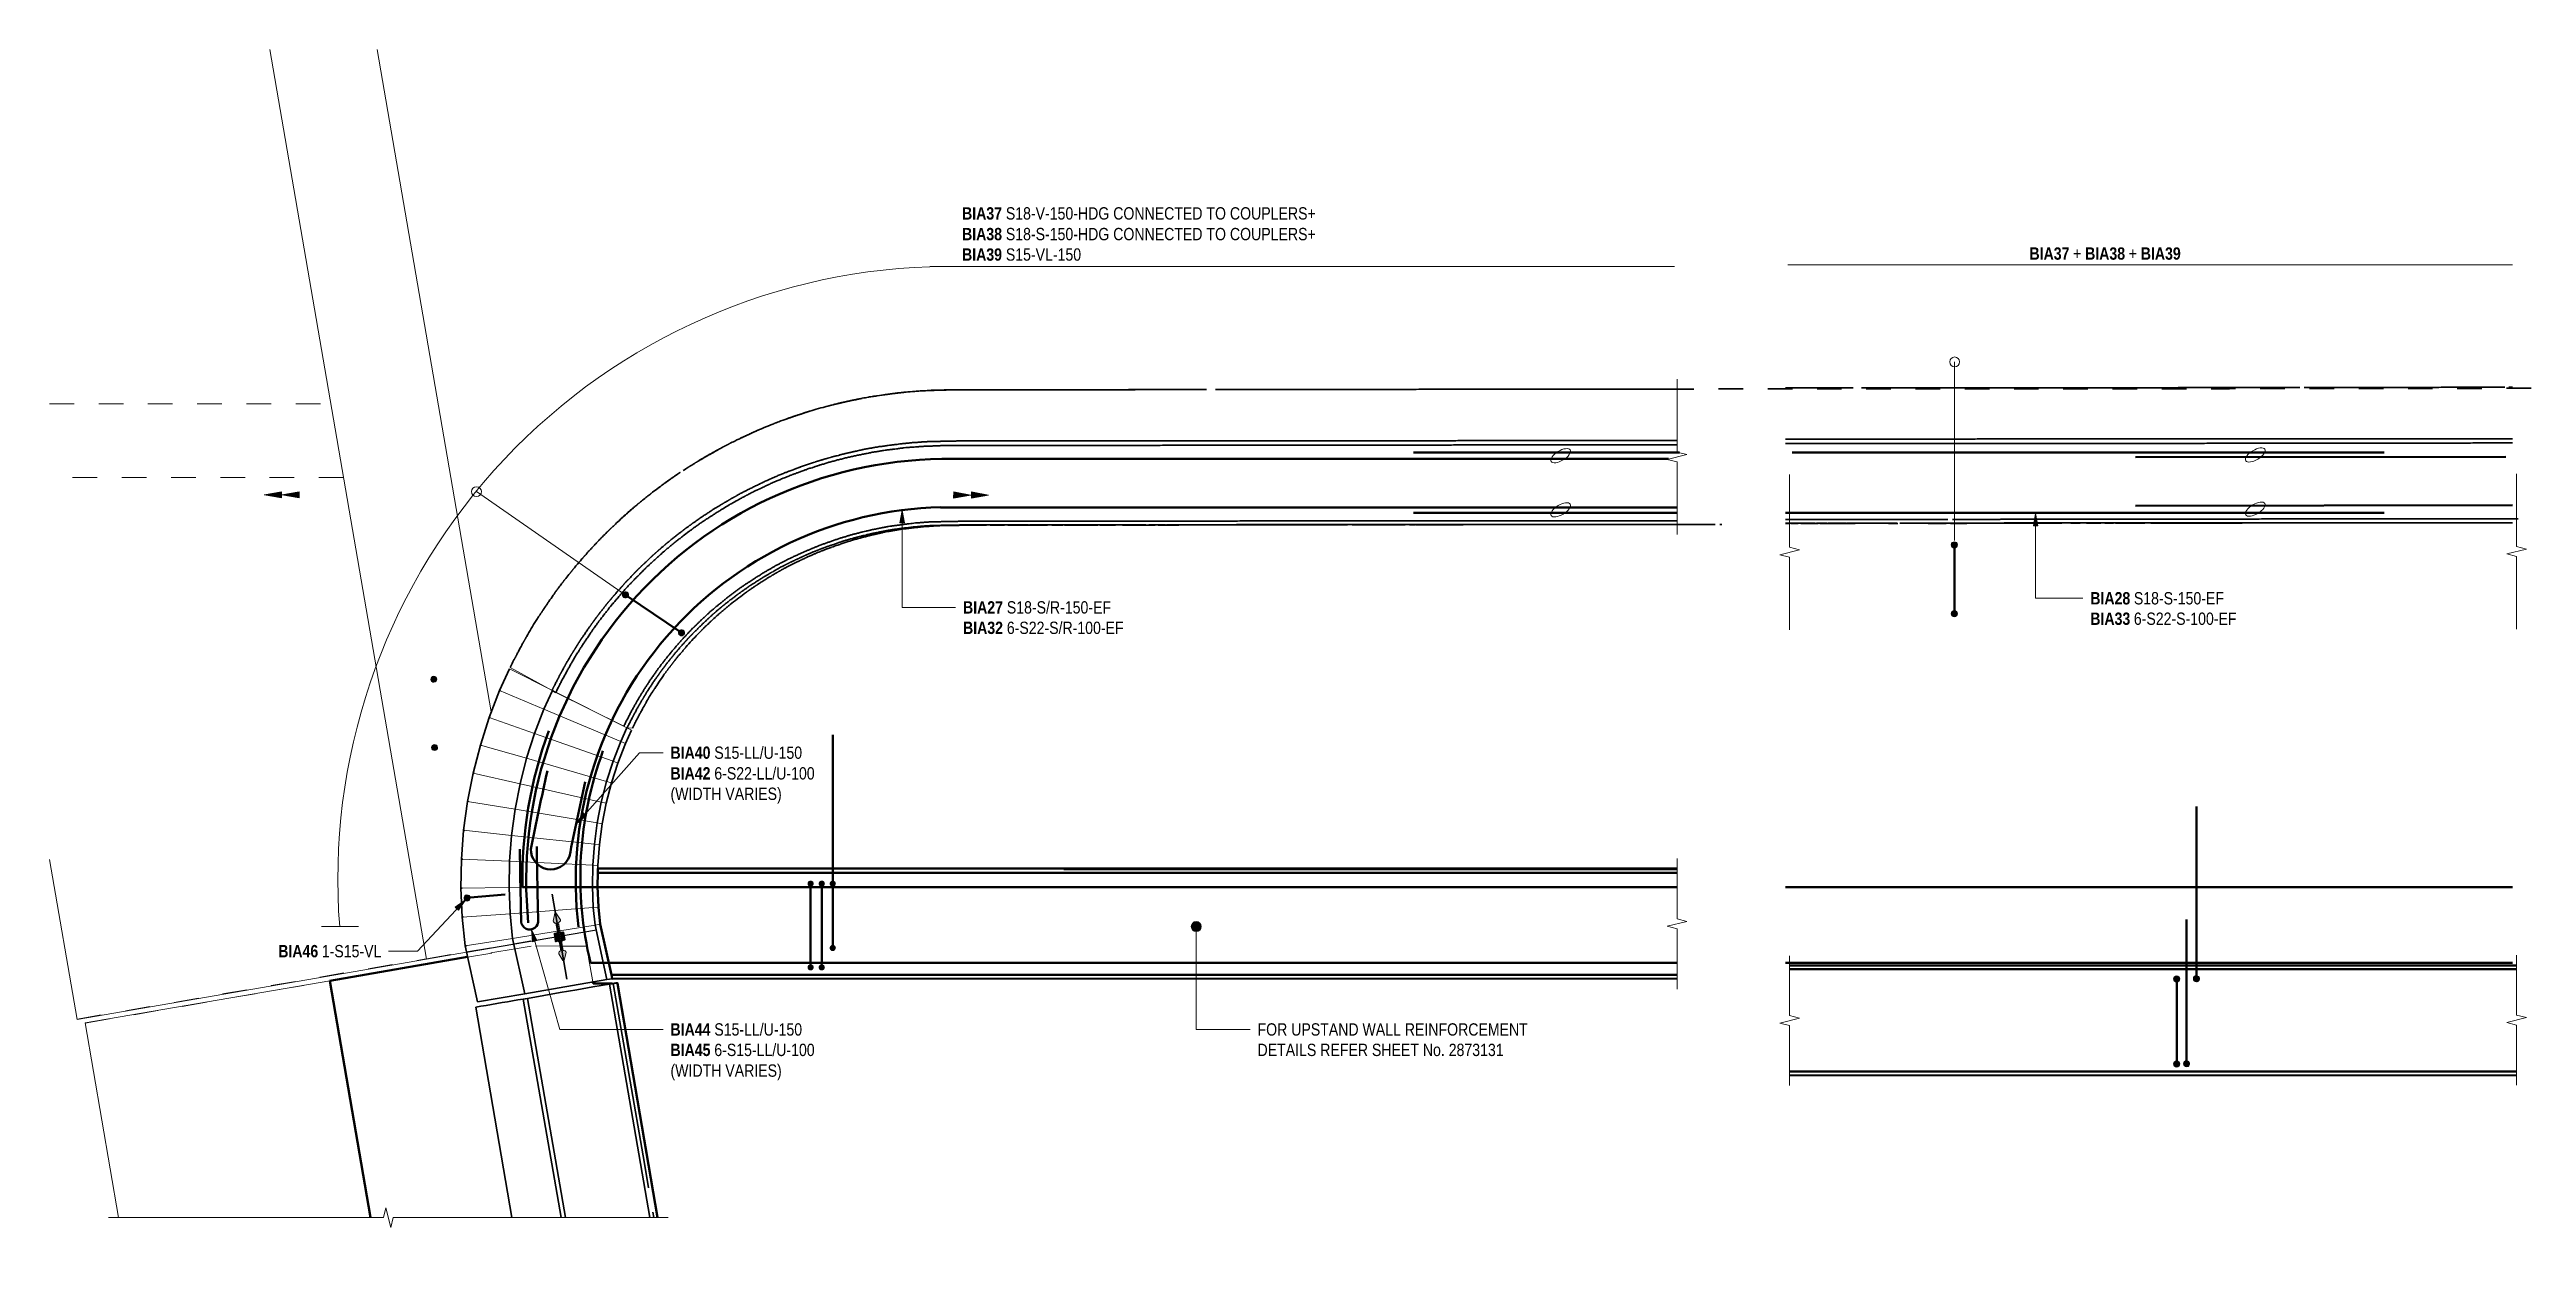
# Model space of a CAD drawing. Header units: metres. Extents: x 300 to 347, y 3 to 1186.
# Drawn here: x 309.28 to 319.34, y 1181.14 to 1185.99 of the extents above; entities that cross this region are included whole.
import ezdxf

# ---------------------------------------------------------------- set-up
doc = ezdxf.new("R2010")
doc.units = ezdxf.units.M
doc.linetypes.add('JacobsDash', pattern=[0.0045, 0.003, -0.0015])
for name, color, linetype, lineweight in [('A-ANNO-NOTE', 7, 'Continuous', 9), ('A-DETL', 7, 'Continuous', 13), ('A-DETL-GENF', 7, 'Continuous', 9), ('A-FLOR', 7, 'Continuous', 50), ('A-FLOR-HDLN', 7, 'JacobsDash', 18), ('A-WALL', 7, 'Continuous', 50), ('A-WALL-HDLN', 7, 'JacobsDash', 18), ('G-ANNO-TEXT', 7, 'Continuous', 9), ('S-BEAM', 7, 'Continuous', 50), ('S-BEAM-HDLN', 7, 'JacobsDash', 18)]:
    doc.layers.add(name, color=color, linetype=linetype, lineweight=lineweight)
doc.styles.add('Arial Narrow', font='ARIALN.TTF', dxfattribs={"height": 0.05})
doc.styles.add('Arial Narrow_B', font='ARIALNB.TTF', dxfattribs={"height": 0.05})

msp = doc.modelspace()

# ---------------------------------------------------------------- texts
at = {"layer": 'G-ANNO-TEXT', "insert": (312.984, 1185.349), "char_height": 0.05, "attachment_point": 1, "style": 'Arial Narrow_B', "bg_fill": 3, "box_fill_scale": 1, "bg_fill_color": 256, "bg_fill_transparency": 0}
msp.add_mtext('BIA37', dxfattribs=at)

# ---------------------------------------------------------------- blocks, each defined once
blk = doc.blocks.new('Walls 2 - Walls 2-V2-DRG-2873183 - SOUTHERN BARRIER - PLAN')
at = {"layer": 'A-WALL', "color": 252, "true_color": 0x888888}
for p, q in [((207.244, 1205.313), (211.61, 1205.695)), ((209.129, 1205.475), (211.61, 1205.692)), ((211.612, 1205.677), (207.245, 1205.295)), ((207.244, 1205.313), (207.244, 1205.312)), ((207.244, 1205.31), (207.245, 1205.295)), ((207.245, 1205.295), (207.249, 1205.24)), ((207.249, 1205.24), (207.26, 1205.156)), ((207.336, 1204.887), (211.648, 1205.264)), ((211.649, 1205.249), (207.341, 1204.872)), ((207.26, 1205.156), (207.273, 1205.088)), ((207.273, 1205.088), (207.336, 1204.887)), ((207.336, 1204.887), (207.341, 1204.872))]:
    blk.add_line(p, q, dxfattribs=at)
at = {"layer": 'A-WALL-HDLN', "color": 252, "true_color": 0x888888}
for p, q in [((207.244, 1205.31), (209.129, 1205.475)), ((207.244, 1205.312), (207.244, 1205.31))]:
    blk.add_line(p, q, dxfattribs=at)
blk = doc.blocks.new('Generic Models 2 - Generic Models 2-7441711-DRG-2873183 - SOUTHERN BARRIER - PLAN')
at = {"layer": 'S-BEAM', "color": 252, "true_color": 0x888888}
for p, q in [((206.748, 1204.909), (206.199, 1204.764)), ((207.265, 1204.846), (207.263, 1204.852)), ((207.344, 1204.853), (207.265, 1204.846)), ((207.364, 1204.854), (207.397, 1204.729)), ((207.364, 1204.854), (207.364, 1204.854)), ((207.609, 1203.922), (207.364, 1204.854)), ((206.199, 1204.764), (206.447, 1203.82))]:
    blk.add_line(p, q, dxfattribs=at)
at = {"layer": 'S-BEAM-HDLN', "color": 252, "true_color": 0x888888}
for p, q in [((207.118, 1204.986), (207.001, 1204.975)), ((207.226, 1204.995), (207.128, 1204.986)), ((207.263, 1204.852), (207.226, 1204.995)), ((206.937, 1204.958), (206.748, 1204.909)), ((207.001, 1204.975), (206.937, 1204.958)), ((207.346, 1204.853), (207.345, 1204.853)), ((207.364, 1204.854), (207.346, 1204.853))]:
    blk.add_line(p, q, dxfattribs=at)
blk = doc.blocks.new('03_SFR_ACS_Abutment_BR08_Retaining wall CS - ABUTMENT SOUTH WEST_B08-7985321-DRG-2873183 - SOUTHERN BARRIER - PLAN')
at = {"layer": 'S-BEAM', "color": 9, "lineweight": 13, "true_color": 0xc0c0c0}
for p, q in [((310.416, 1182.208), (309.423, 1182.037)), ((309.423, 1182.037), (309.558, 1181.246))]:
    blk.add_line(p, q, dxfattribs=at)
at = {"layer": 'S-BEAM-HDLN', "color": 9, "lineweight": 13, "true_color": 0xc0c0c0}
for p, q in [((310.417, 1182.207), (310.976, 1182.303)), ((310.976, 1182.303), (311.169, 1182.336)), ((311.169, 1182.336), (311.172, 1182.337)), ((309.423, 1182.036), (310.417, 1182.207))]:
    blk.add_line(p, q, dxfattribs=at)
blk = doc.blocks.new('CS_DET_Rebar Combined - Multiple Bar-7550670-DRG-2873183 - SOUTHERN BARRIER - PLAN')
at = {"layer": 'A-DETL-GENF'}
for points in [[(-0.006, 0.011), (-0.009, 0.009), (-0.011, 0.006), (-0.012, 0.003), (-0.012, 0), (-0.012, -0.003), (-0.011, -0.006), (-0.009, -0.009), (-0.006, -0.011), (-0.003, -0.012), (0, -0.013), (0.003, -0.012), (0.006, -0.011), (0.009, -0.009), (0.011, -0.006), (0.012, -0.003), (0.012, 0), (0.012, 0.003), (0.011, 0.006), (0.009, 0.009), (0.006, 0.011), (0.003, 0.012), (0, 0.012), (-0.003, 0.012)], [(0.269, 0.011), (0.266, 0.009), (0.264, 0.006), (0.263, 0.003), (0.263, 0), (0.263, -0.003), (0.264, -0.006), (0.266, -0.009), (0.269, -0.011), (0.272, -0.012), (0.275, -0.013), (0.278, -0.012), (0.281, -0.011), (0.284, -0.009), (0.286, -0.006), (0.287, -0.003), (0.288, 0), (0.287, 0.003), (0.286, 0.006), (0.284, 0.009), (0.281, 0.011), (0.278, 0.012), (0.275, 0.012), (0.272, 0.012)]]:
    blk.add_hatch(color=256, dxfattribs=at).paths.add_polyline_path(points)
at = {"layer": 'A-DETL-GENF', "lineweight": 50}
blk.add_line((0.012, 0), (0.263, 0), dxfattribs=at)
at = {"layer": 'A-DETL-GENF'}
for centre, start, end in [((0, 0), 0, 180), ((0.275, 0), 0, 180), ((0, 0), 180, 360), ((0.275, 0), 180, 360)]:
    blk.add_arc(centre, 0.0125, start, end, dxfattribs=at)
blk = doc.blocks.new('CS_DET_Rebar Combined - Multiple Bar-7755966-DRG-2873183 - SOUTHERN BARRIER - PLAN')
at = {"layer": 'A-DETL-GENF'}
blk.add_hatch(color=256, dxfattribs=at).paths.add_polyline_path([(0, -0.012), (0.003, -0.012), (0.006, -0.011), (0.009, -0.009), (0.011, -0.006), (0.012, -0.003), (0.013, 0), (0.012, 0.003), (0.011, 0.006), (0.009, 0.009), (0.006, 0.011), (0.003, 0.012), (0, 0.013), (-0.003, 0.012), (-0.006, 0.011), (-0.009, 0.009), (-0.011, 0.006), (-0.012, 0.003), (-0.012, 0), (-0.012, -0.003), (-0.011, -0.006), (-0.009, -0.009), (-0.006, -0.011), (-0.003, -0.012)])
at = {"layer": 'A-DETL-GENF', "lineweight": 50}
blk.add_line((0.013, 0), (0.155, 0), dxfattribs=at)
at = {"layer": 'A-DETL-GENF'}
for start, end in [(0, 180), (180, 360)]:
    blk.add_arc((0, 0), 0.0125, start, end, dxfattribs=at)
blk = doc.blocks.new('CS_DET_BreakLine_ViewScale - CS_Std BreakLine-8623478-DRG-2873183 - SOUTHERN BARRIER - PLAN')
at = {"layer": 'A-DETL-GENF'}
for p, q in [((0.255, 0), (-0.04, 0)), ((0.265, 0.04), (0.255, 0)), ((0.285, -0.04), (0.265, 0.04)), ((0.295, 0), (0.285, -0.04)), ((0.591, 0), (0.295, 0))]:
    blk.add_line(p, q, dxfattribs=at)
blk = doc.blocks.new('CS_DET_Rebar Tagging1 - Scale 20-7748757-DRG-2873183 - SOUTHERN BARRIER - PLAN')
at = {"layer": 'A-DETL-GENF', "lineweight": 13}
blk.add_line((0, 0), (0.735, 0), dxfattribs=at)
blk.add_circle((0, 0), 0.02, dxfattribs=at)
blk = doc.blocks.new('B_Det_Reinf_Bar Section_2D_Grey - Reo Dot_Scale 25_Cog End-7826873-DRG-2873183 - SOUTHERN BARRIER - PLAN')
at = {"layer": 'A-DETL-GENF', "true_color": 0xafafaf}
blk.add_hatch(color=253, dxfattribs=at).paths.add_polyline_path([(0, -0.012), (0.003, -0.012), (0.006, -0.011), (0.009, -0.009), (0.011, -0.006), (0.012, -0.003), (0.013, 0), (0.012, 0.003), (0.011, 0.007), (0.009, 0.009), (0.006, 0.011), (0.003, 0.012), (0, 0.013), (-0.003, 0.012), (-0.006, 0.011), (-0.009, 0.009), (-0.011, 0.006), (-0.012, 0.003), (-0.012, 0), (-0.012, -0.003), (-0.011, -0.006), (-0.009, -0.009), (-0.006, -0.011), (-0.003, -0.012)])
blk = doc.blocks.new('B_Det_Reinf_Bar Section_2D_Grey - Reo Dot_Scale 25_Cog End-6572821-DRG-2873183 - SOUTHERN BARRIER - PLAN')
at = {"layer": 'A-DETL-GENF', "true_color": 0xafafaf}
blk.add_hatch(color=253, dxfattribs=at).paths.add_polyline_path([(0.006, -0.011), (0.009, -0.009), (0.011, -0.006), (0.012, -0.003), (0.012, 0), (0.012, 0.003), (0.011, 0.006), (0.009, 0.009), (0.006, 0.011), (0.003, 0.012), (0, 0.012), (-0.003, 0.012), (-0.006, 0.011), (-0.009, 0.009), (-0.011, 0.006), (-0.012, 0.003), (-0.013, 0), (-0.012, -0.003), (-0.011, -0.006), (-0.009, -0.009), (-0.006, -0.011), (-0.003, -0.012), (0, -0.013), (0.003, -0.012)])
blk = doc.blocks.new('CS_DET_BreakLine_ViewScale - CS_Std BreakLine-8623487-DRG-2873183 - SOUTHERN BARRIER - PLAN')
at = {"layer": 'A-DETL-GENF'}
for p, q in [((0.206, 0), (-0.04, 0)), ((0.216, 0.04), (0.206, 0)), ((0.236, -0.04), (0.216, 0.04)), ((0.491, 0), (0.246, 0)), ((0.246, 0), (0.236, -0.04))]:
    blk.add_line(p, q, dxfattribs=at)
blk = doc.blocks.new('CS_DET_BreakLine_ViewScale - CS_Std BreakLine-8623484-DRG-2873183 - SOUTHERN BARRIER - PLAN')
at = {"layer": 'A-DETL-GENF'}
for p, q in [((1.076, 0), (-0.04, 0)), ((1.086, 0.04), (1.076, 0)), ((1.106, -0.04), (1.086, 0.04)), ((1.116, 0), (1.106, -0.04)), ((2.233, 0), (1.116, 0))]:
    blk.add_line(p, q, dxfattribs=at)
blk = doc.blocks.new('CS_Arrowhead - CS_Arrowhead-2458042-DRG-2873183 - SOUTHERN BARRIER - PLAN')
at = {"layer": 'A-ANNO-NOTE'}
blk.add_hatch(color=256, dxfattribs=at).paths.add_polyline_path([(0.0035, 0.00062), (0.0035, -0.00062), (0, 0)])
at = {"layer": 'A-ANNO-NOTE', "lineweight": 13}
for p, q in [((0.0035, 0.00062), (0, 0)), ((0, 0), (0.0035, -0.00062)), ((0.0035, -0.00062), (0.0035, 0.00062))]:
    blk.add_line(p, q, dxfattribs=at)
blk = doc.blocks.new('CS_Arrowhead - CS_Arrowhead-6323874-DRG-2873183 - SOUTHERN BARRIER - PLAN')
at = {"layer": 'A-ANNO-NOTE'}
blk.add_hatch(color=256, dxfattribs=at).paths.add_polyline_path([(0.0035, -0.00062), (0, 0), (0.0035, 0.00062)])
at = {"layer": 'A-ANNO-NOTE', "lineweight": 13}
for p, q in [((0.0035, 0.00062), (0, 0)), ((0.0035, -0.00062), (0.0035, 0.00062)), ((0, 0), (0.0035, -0.00062))]:
    blk.add_line(p, q, dxfattribs=at)
blk = doc.blocks.new('WGA_GAN_Dot - Dot_Symbol-7573409-DRG-2873183 - SOUTHERN BARRIER - PLAN')
at = {"layer": 'A-ANNO-NOTE', "lineweight": 13}
h = blk.add_hatch(color=256, dxfattribs=at)
edge = h.paths.add_edge_path()
edge.add_arc((0, 0), 0.0006, 0, 180)
edge.add_arc((0, 0), 0.0006, 180, 360)
at = {"layer": 'A-ANNO-NOTE'}
for start, end in [(360, 180), (180, 360)]:
    blk.add_arc((0, 0), 0.0006, start, end, dxfattribs=at)
blk = doc.blocks.new('Walls 2 - Walls 2-V1-DRG-2873183 - SOUTHERN BARRIER - PLAN')
at = {"layer": 'A-WALL', "color": 252, "true_color": 0x888888}
for p, q in [((216.53, 1206.123), (219.47, 1206.38)), ((219.472, 1206.365), (216.531, 1206.108)), ((216.567, 1205.694), (219.508, 1205.951)), ((219.509, 1205.936), (216.569, 1205.679))]:
    blk.add_line(p, q, dxfattribs=at)
at = {"layer": 'A-WALL-HDLN', "color": 252, "true_color": 0x888888}
blk.add_line((216.53, 1206.125), (219.47, 1206.383), dxfattribs=at)
blk = doc.blocks.new('CS_DET_BreakLine_ViewScale - CS_Std BreakLine-8623477-DRG-2873183 - SOUTHERN BARRIER - PLAN')
at = {"layer": 'A-DETL-GENF'}
for p, q in [((0.255, 0), (-0.04, 0)), ((0.265, 0.04), (0.255, 0)), ((0.285, -0.04), (0.265, 0.04)), ((0.59, 0), (0.295, 0)), ((0.295, 0), (0.285, -0.04))]:
    blk.add_line(p, q, dxfattribs=at)
blk = doc.blocks.new('CS_DET_Rebar Combined - Multiple Bar-7753656-DRG-2873183 - SOUTHERN BARRIER - PLAN')
at = {"layer": 'A-DETL-GENF'}
for points in [[(-0.013, 0), (-0.012, -0.003), (-0.011, -0.006), (-0.009, -0.009), (-0.006, -0.011), (-0.003, -0.012), (0, -0.013), (0.003, -0.012), (0.006, -0.011), (0.009, -0.009), (0.011, -0.006), (0.012, -0.003), (0.012, 0), (0.012, 0.003), (0.011, 0.006), (0.009, 0.009), (0.006, 0.011), (0.003, 0.012), (0, 0.012), (-0.003, 0.012), (-0.006, 0.011), (-0.009, 0.009), (-0.011, 0.006), (-0.012, 0.003), (-0.012, 0)], [(0.268, 0), (0.268, -0.003), (0.269, -0.006), (0.271, -0.009), (0.274, -0.011), (0.277, -0.012), (0.28, -0.013), (0.283, -0.012), (0.286, -0.011), (0.289, -0.009), (0.291, -0.006), (0.292, -0.003), (0.292, 0), (0.292, 0.003), (0.291, 0.006), (0.289, 0.009), (0.286, 0.011), (0.283, 0.012), (0.28, 0.012), (0.277, 0.012), (0.274, 0.011), (0.271, 0.009), (0.269, 0.006), (0.268, 0.003), (0.268, 0)]]:
    blk.add_hatch(color=256, dxfattribs=at).paths.add_polyline_path(points)
at = {"layer": 'A-DETL-GENF', "lineweight": 50}
blk.add_line((0.012, 0), (0.268, 0), dxfattribs=at)
at = {"layer": 'A-DETL-GENF'}
for centre, start, end in [((0, 0), 360, 180), ((0, 0), 180, 360), ((0.28, 0), 360, 180), ((0.28, 0), 180, 360)]:
    blk.add_arc(centre, 0.0125, start, end, dxfattribs=at)
blk = doc.blocks.new('CS_DET_Rebar Tagging1 - Scale 20-6623112-DRG-2873183 - SOUTHERN BARRIER - PLAN')
at = {"layer": 'A-DETL-GENF', "lineweight": 13}
blk.add_line((0, 0), (0.725, 0), dxfattribs=at)
blk.add_circle((0, 0), 0.02, dxfattribs=at)
blk = doc.blocks.new('CS_DET_BreakLine_ViewScale - CS_Std BreakLine-8623470-DRG-2873183 - SOUTHERN BARRIER - PLAN')
at = {"layer": 'A-DETL-GENF'}
for p, q in [((0.255, 0), (-0.04, 0)), ((0.265, 0.04), (0.255, 0)), ((0.285, -0.04), (0.265, 0.04)), ((0.295, 0), (0.285, -0.04)), ((0.59, 0), (0.295, 0))]:
    blk.add_line(p, q, dxfattribs=at)
blk = doc.blocks.new('CS_DET_Rebar Combined_Grey - Multiple Bar-7829494-DRG-2873183 - SOUTHERN BARRIER - PLAN')
at = {"layer": 'A-DETL-GENF', "true_color": 0xafafaf}
blk.add_hatch(color=253, dxfattribs=at).paths.add_polyline_path([(-0.013, 0), (-0.012, -0.003), (-0.011, -0.006), (-0.009, -0.009), (-0.006, -0.011), (-0.003, -0.012), (0, -0.013), (0.003, -0.012), (0.006, -0.011), (0.009, -0.009), (0.011, -0.006), (0.012, -0.003), (0.012, 0), (0.012, 0.003), (0.011, 0.006), (0.009, 0.009), (0.006, 0.011), (0.003, 0.012), (0, 0.012), (-0.003, 0.012), (-0.006, 0.011), (-0.009, 0.009), (-0.011, 0.006), (-0.012, 0.003)])
at = {"layer": 'A-DETL-GENF', "color": 253, "lineweight": 50, "true_color": 0xafafaf}
blk.add_line((0.012, 0), (0.585, 0), dxfattribs=at)
at = {"layer": 'A-DETL-GENF', "color": 253, "true_color": 0xafafaf}
for start, end in [(0, 180), (180, 360)]:
    blk.add_arc((0, 0), 0.0125, start, end, dxfattribs=at)
blk = doc.blocks.new('CS_DET_Rebar Combined_Grey - Multiple Bar-8623485-DRG-2873183 - SOUTHERN BARRIER - PLAN')
at = {"layer": 'A-DETL-GENF', "true_color": 0xafafaf}
for points in [[(-0.013, 0), (-0.012, -0.003), (-0.011, -0.006), (-0.009, -0.009), (-0.006, -0.011), (-0.003, -0.012), (0, -0.013), (0.003, -0.012), (0.006, -0.011), (0.009, -0.009), (0.011, -0.006), (0.012, -0.003), (0.012, 0), (0.012, 0.003), (0.011, 0.006), (0.009, 0.009), (0.006, 0.011), (0.003, 0.012), (0, 0.012), (-0.003, 0.012), (-0.006, 0.011), (-0.009, 0.009), (-0.011, 0.006), (-0.012, 0.003)], [(0.333, 0), (0.333, -0.003), (0.334, -0.006), (0.336, -0.009), (0.339, -0.011), (0.342, -0.012), (0.345, -0.013), (0.348, -0.012), (0.351, -0.011), (0.354, -0.009), (0.356, -0.006), (0.357, -0.003), (0.358, 0), (0.357, 0.003), (0.356, 0.006), (0.354, 0.009), (0.351, 0.011), (0.348, 0.012), (0.345, 0.012), (0.342, 0.012), (0.339, 0.011), (0.336, 0.009), (0.334, 0.006), (0.333, 0.003)]]:
    blk.add_hatch(color=253, dxfattribs=at).paths.add_polyline_path(points)
at = {"layer": 'A-DETL-GENF', "color": 253, "lineweight": 50, "true_color": 0xafafaf}
blk.add_line((0.012, 0), (0.333, 0), dxfattribs=at)
at = {"layer": 'A-DETL-GENF', "color": 253, "true_color": 0xafafaf}
for centre, start, end in [((0, 0), 360, 180), ((0, 0), 180, 360), ((0.345, 0), 360, 180), ((0.345, 0), 180, 360)]:
    blk.add_arc(centre, 0.0125, start, end, dxfattribs=at)
blk = doc.blocks.new('CS_DET_Rebar Combined_Grey - Multiple Bar-7827927-DRG-2873183 - SOUTHERN BARRIER - PLAN')
at = {"layer": 'A-DETL-GENF', "true_color": 0xafafaf}
blk.add_hatch(color=253, dxfattribs=at).paths.add_polyline_path([(-0.013, 0), (-0.012, -0.003), (-0.011, -0.006), (-0.009, -0.009), (-0.006, -0.011), (-0.003, -0.012), (0, -0.013), (0.003, -0.012), (0.006, -0.011), (0.009, -0.009), (0.011, -0.006), (0.012, -0.003), (0.012, 0), (0.012, 0.003), (0.011, 0.006), (0.009, 0.009), (0.006, 0.011), (0.003, 0.012), (0, 0.012), (-0.003, 0.012), (-0.007, 0.01), (-0.009, 0.009), (-0.011, 0.006), (-0.012, 0.003)])
at = {"layer": 'A-DETL-GENF', "color": 253, "lineweight": 50, "true_color": 0xafafaf}
blk.add_line((0.012, 0), (0.7, 0), dxfattribs=at)
at = {"layer": 'A-DETL-GENF', "color": 253, "true_color": 0xafafaf}
for start, end in [(360, 180), (180, 360)]:
    blk.add_arc((0, 0), 0.0125, start, end, dxfattribs=at)
blk = doc.blocks.new('CS_DET_BreakLine_ViewScale - CS_Std BreakLine-8623489-DRG-2873183 - SOUTHERN BARRIER - PLAN')
at = {"layer": 'A-DETL-GENF'}
for p, q in [((0.204, 0), (-0.04, 0)), ((0.214, 0.04), (0.204, 0)), ((0.234, -0.04), (0.214, 0.04)), ((0.244, 0), (0.234, -0.04)), ((0.487, 0), (0.244, 0))]:
    blk.add_line(p, q, dxfattribs=at)
blk = doc.blocks.new('CS_DET_BreakLine_ViewScale - CS_Std BreakLine-8623486-DRG-2873183 - SOUTHERN BARRIER - PLAN')
at = {"layer": 'A-DETL-GENF'}
for p, q in [((0.203, 0), (-0.04, 0)), ((0.213, 0.04), (0.203, 0)), ((0.233, -0.04), (0.213, 0.04)), ((0.243, 0), (0.233, -0.04)), ((0.487, 0), (0.243, 0))]:
    blk.add_line(p, q, dxfattribs=at)

# ---------------------------------------------------------------- hatches: boundary and pattern name
at = {"layer": 'A-DETL-GENF', "true_color": 0xff0000}
msp.add_hatch(color=1, dxfattribs=at).paths.add_polyline_path([(311.363, 1182.29), (311.368, 1182.291), (311.376, 1182.322), (311.375, 1182.325), (311.373, 1182.327), (311.372, 1182.329), (311.369, 1182.33), (311.367, 1182.331), (311.364, 1182.33), (311.345, 1182.444), (311.347, 1182.445), (311.349, 1182.446), (311.351, 1182.448), (311.352, 1182.45), (311.353, 1182.453), (311.353, 1182.455), (311.335, 1182.483), (311.33, 1182.482), (311.323, 1182.45), (311.324, 1182.448), (311.325, 1182.446), (311.327, 1182.444), (311.33, 1182.443), (311.332, 1182.442), (311.335, 1182.442), (311.354, 1182.329), (311.352, 1182.328), (311.35, 1182.327), (311.348, 1182.325), (311.347, 1182.322), (311.346, 1182.32), (311.346, 1182.317), (311.358, 1182.298)])
at = {"layer": 'A-DETL-GENF', "true_color": 0x808080}
h = msp.add_hatch(color=8, dxfattribs=at)
h.paths.add_polyline_path([(311.348, 1182.365), (311.341, 1182.406), (311.34, 1182.405), (311.339, 1182.404), (311.339, 1182.402), (311.329, 1182.4), (311.328, 1182.4), (311.327, 1182.399), (311.327, 1182.397), (311.332, 1182.368), (311.333, 1182.367), (311.334, 1182.366), (311.336, 1182.366), (311.344, 1182.368), (311.346, 1182.366), (311.348, 1182.365)])
h.paths.add_polyline_path([(311.358, 1182.367), (311.358, 1182.367), (311.359, 1182.368), (311.36, 1182.37), (311.37, 1182.372), (311.371, 1182.373), (311.371, 1182.374), (311.372, 1182.375), (311.366, 1182.405), (311.366, 1182.405), (311.365, 1182.406), (311.363, 1182.406), (311.354, 1182.405), (311.353, 1182.406), (311.351, 1182.408), (311.358, 1182.367)])
at = {"layer": 'G-ANNO-TEXT'}
for points in [[(312.741, 1184.118), (312.732, 1184.068), (312.75, 1184.068)], [(317.344, 1184.105), (317.336, 1184.055), (317.353, 1184.055)], [(311.419, 1182.846), (311.458, 1182.878), (311.445, 1182.889)], [(310.967, 1182.537), (310.926, 1182.507), (310.939, 1182.495)], [(311.235, 1182.416), (311.24, 1182.366), (311.257, 1182.371)]]:
    msp.add_hatch(color=256, dxfattribs=at).paths.add_polyline_path(points)
h = msp.add_hatch(color=256, dxfattribs=at)
edge = h.paths.add_edge_path()
edge.add_arc((313.935, 1182.428), 0.02, 0, 360)

# ---------------------------------------------------------------- linework, layer by layer
at = {"layer": 'A-DETL'}
for p, q in [((312.853, 1185.108), (315.878, 1185.108)), ((316.338, 1185.115), (319.28, 1185.115)), ((310.383, 1182.428), (310.533, 1182.428))]:
    msp.add_line(p, q, dxfattribs=at)
at = {"layer": 'A-DETL', "lineweight": 50}
for p, q in [((315.853, 1184.327), (312.948, 1184.327)), ((315.898, 1184.353), (314.817, 1184.353)), ((318.759, 1184.353), (316.355, 1184.353)), ((317.75, 1184.334), (319.254, 1184.336)), ((312.897, 1184.13), (315.888, 1184.13)), ((314.817, 1184.108), (315.888, 1184.108)), ((316.328, 1184.108), (318.759, 1184.108)), ((317.75, 1184.137), (319.28, 1184.139))]:
    msp.add_line(p, q, dxfattribs=at)
at = {"layer": 'A-DETL', "color": 7, "lineweight": 9, "true_color": 0xffffff}
for p, q in [((311.146, 1183.474), (311.321, 1183.386)), ((311.319, 1183.387), (311.149, 1183.48)), ((311.286, 1183.311), (311.106, 1183.387)), ((311.321, 1183.386), (311.623, 1183.235)), ((311.61, 1183.242), (311.335, 1183.379)), ((311.248, 1183.212), (311.064, 1183.277)), ((311.598, 1183.179), (311.286, 1183.311)), ((311.215, 1183.111), (311.028, 1183.165)), ((311.567, 1183.099), (311.248, 1183.212)), ((311.617, 1183.171), (311.598, 1183.179)), ((311.623, 1183.235), (311.642, 1183.226)), ((311.646, 1183.234), (311.624, 1183.235)), ((311.54, 1183.017), (311.215, 1183.111)), ((311.586, 1183.092), (311.567, 1183.099)), ((311.189, 1183.008), (310.998, 1183.051)), ((311.519, 1182.933), (311.189, 1183.008)), ((311.56, 1183.011), (311.54, 1183.017)), ((311.169, 1182.904), (310.976, 1182.936)), ((311.502, 1182.849), (311.169, 1182.904)), ((311.539, 1182.929), (311.519, 1182.933)), ((311.154, 1182.798), (310.96, 1182.819)), ((311.491, 1182.763), (311.154, 1182.798)), ((311.511, 1182.761), (311.491, 1182.763)), ((311.523, 1182.845), (311.502, 1182.849)), ((311.146, 1182.693), (310.951, 1182.702)), ((311.484, 1182.677), (311.146, 1182.693)), ((311.505, 1182.676), (311.484, 1182.677)), ((311.145, 1182.587), (310.949, 1182.584)), ((311.483, 1182.591), (311.145, 1182.587)), ((311.503, 1182.591), (311.483, 1182.591)), ((311.149, 1182.48), (310.954, 1182.466)), ((311.486, 1182.505), (311.149, 1182.48)), ((311.507, 1182.506), (311.486, 1182.505)), ((311.159, 1182.38), (310.966, 1182.349)), ((311.34, 1182.409), (311.159, 1182.38)), ((311.494, 1182.434), (311.35, 1182.411)), ((311.514, 1182.437), (311.494, 1182.434))]:
    msp.add_line(p, q, dxfattribs=at)
at = {"layer": 'A-DETL', "color": 253, "lineweight": 50, "true_color": 0xafafaf}
for p, q in [((312.459, 1183.206), (312.459, 1182.602)), ((312.459, 1182.965), (312.459, 1182.615)), ((311.199, 1182.588), (315.888, 1182.588)), ((312.369, 1182.275), (312.369, 1182.59)), ((312.414, 1182.275), (312.414, 1182.59)), ((312.459, 1182.59), (312.459, 1182.341)), ((316.328, 1182.588), (319.28, 1182.588)), ((315.888, 1182.28), (311.475, 1182.28)), ((319.28, 1182.28), (316.328, 1182.28))]:
    msp.add_line(p, q, dxfattribs=at)
at = {"layer": 'A-DETL', "lineweight": 35}
msp.add_line((311.32, 1182.559), (311.379, 1182.214), dxfattribs=at)
at = {"layer": 'A-DETL', "lineweight": 9}
for p, q in [((311.33, 1182.482), (311.323, 1182.45)), ((311.335, 1182.483), (311.33, 1182.482)), ((311.353, 1182.455), (311.335, 1182.483)), ((311.327, 1182.397), (311.332, 1182.369)), ((311.339, 1182.402), (311.33, 1182.401)), ((311.335, 1182.442), (311.354, 1182.329)), ((311.336, 1182.366), (311.344, 1182.368)), ((311.364, 1182.33), (311.345, 1182.444)), ((311.363, 1182.406), (311.354, 1182.405)), ((311.36, 1182.37), (311.369, 1182.372)), ((311.372, 1182.375), (311.367, 1182.404)), ((311.346, 1182.317), (311.363, 1182.29)), ((311.363, 1182.29), (311.368, 1182.291)), ((311.368, 1182.291), (311.376, 1182.322))]:
    msp.add_line(p, q, dxfattribs=at)
at = {"layer": 'A-DETL', "color": 8, "lineweight": 25, "true_color": 0x808080}
msp.add_line((310.97, 1182.324), (311.5, 1182.415), dxfattribs=at)
at = {"layer": 'A-DETL', "lineweight": 18}
for p, q in [((311.327, 1182.397), (311.332, 1182.369)), ((311.339, 1182.402), (311.33, 1182.401)), ((311.344, 1182.368), (311.336, 1182.366)), ((311.363, 1182.406), (311.355, 1182.405)), ((311.369, 1182.372), (311.361, 1182.37)), ((311.367, 1182.404), (311.372, 1182.375))]:
    msp.add_line(p, q, dxfattribs=at)
at = {"layer": 'A-DETL'}
msp.add_arc((312.938, 1182.62), 2.489, 91.9407, 184.4374, dxfattribs=at)
at = {"layer": 'A-DETL', "lineweight": 50}
for centre, radius, start, end in [((312.927, 1182.614), 1.713, 89.3184, 185.7505), ((312.933, 1182.613), 1.518, 91.3538, 187.0577), ((329.503, 1179.024), 18.645, 167.4996, 168.4963), ((329.662, 1179.004), 18.645, 167.5767, 168.5274), ((329.832, 1182.95), 18.645, 180.6381, 181.5452), ((311.314, 1182.741), 0.081, 178.8253, 339.7008), ((329.901, 1182.957), 18.645, 180.6257, 181.5452), ((311.228, 1182.451), 0.035, 185.9888, 5.9888)]:
    msp.add_arc(centre, radius, start, end, dxfattribs=at)
at = {"layer": 'A-DETL', "color": 5, "lineweight": 9, "true_color": 0x0000ff}
msp.add_arc((312.978, 1182.609), 1.563, 155.1905, 186.7052, dxfattribs=at)
at = {"layer": 'A-DETL', "color": 253, "lineweight": 50, "true_color": 0xafafaf}
for radius, end in [(1.713, 181.3378), (1.478, 193.6165)]:
    msp.add_arc((312.912, 1182.628), radius, 159.6956, end, dxfattribs=at)
at = {"layer": 'A-DETL', "lineweight": 9}
for centre, radius, start, end in [((311.343, 1182.454), 0.01, 279.7608, 9.7608), ((311.333, 1182.452), 0.01, 189.7608, 279.7608), ((311.33, 1182.398), 0.003, 99.7608, 189.7608), ((311.335, 1182.369), 0.003, 189.7608, 279.7608), ((311.347, 1182.399), 0.00903, 138.5305, 162.1134), ((311.347, 1182.399), 0.00903, 133.6387, 138.5305), ((311.352, 1182.373), 0.00903, 217.4082, 244.7417), ((311.347, 1182.399), 0.00903, 37.4082, 66.1085), ((311.352, 1182.373), 0.00903, 314.3936, 342.1134), ((311.364, 1182.403), 0.003, 9.7608, 99.7608), ((311.369, 1182.375), 0.003, 279.7608, 9.7608), ((311.356, 1182.319), 0.01, 99.7608, 189.7608), ((311.366, 1182.321), 0.01, 9.7608, 99.7608)]:
    msp.add_arc(centre, radius, start, end, dxfattribs=at)
at = {"layer": 'A-DETL', "lineweight": 18}
for centre, radius, start, end in [((311.33, 1182.398), 0.003, 99.7608, 189.7608), ((311.335, 1182.369), 0.003, 189.7608, 279.7608), ((311.347, 1182.399), 0.00903, 133.3777, 162.1134), ((311.352, 1182.373), 0.00903, 217.4082, 246.1438), ((311.347, 1182.399), 0.00903, 37.4082, 66.1438), ((311.352, 1182.373), 0.00903, 313.3777, 342.1134), ((311.364, 1182.403), 0.003, 9.7608, 99.7608), ((311.369, 1182.375), 0.003, 279.7608, 9.7608)]:
    msp.add_arc(centre, radius, start, end, dxfattribs=at)
at = {"layer": 'A-DETL'}
for centre in [(315.415, 1184.34), (318.236, 1184.343), (315.415, 1184.12), (318.236, 1184.123)]:
    msp.add_ellipse(centre, major_axis=(0.0386, 0.0232), ratio=0.444444, dxfattribs=at)
at = {"layer": 'A-FLOR', "color": 252, "lineweight": 35, "true_color": 0x888888}
for p, q in [((316.328, 1184.065), (316.342, 1184.065)), ((316.355, 1184.065), (316.378, 1184.065)), ((316.391, 1184.065), (316.404, 1184.065)), ((316.426, 1184.065), (316.442, 1184.065)), ((316.468, 1184.065), (316.48, 1184.065)), ((316.497, 1184.065), (316.541, 1184.065)), ((316.568, 1184.065), (316.611, 1184.065)), ((316.747, 1184.065), (316.785, 1184.065)), ((316.923, 1184.065), (316.949, 1184.065)), ((316.998, 1184.065), (317.031, 1184.065)), ((317.065, 1184.065), (317.11, 1184.066)), ((317.243, 1184.066), (317.278, 1184.066)), ((317.314, 1184.066), (317.359, 1184.066)), ((317.404, 1184.066), (317.441, 1184.066)), ((317.487, 1184.066), (317.524, 1184.066)), ((317.562, 1184.066), (317.609, 1184.066)), ((317.633, 1184.066), (317.66, 1184.066)), ((317.668, 1184.066), (317.688, 1184.066)), ((317.812, 1184.066), (317.853, 1184.066)), ((317.881, 1184.066), (317.934, 1184.066)), ((315.391, 1184.06), (315.522, 1184.06)), ((315.59, 1184.06), (315.63, 1184.06)), ((315.685, 1184.06), (315.738, 1184.06)), ((315.779, 1184.06), (315.847, 1184.06)), ((315.922, 1184.06), (315.956, 1184.06)), ((316.016, 1184.06), (316.043, 1184.06)), ((316.062, 1184.06), (316.065, 1184.06)), ((311.146, 1183.474), (311.106, 1183.387)), ((311.106, 1183.387), (311.064, 1183.277)), ((311.286, 1183.311), (311.321, 1183.386)), ((311.335, 1183.379), (311.319, 1183.387)), ((311.064, 1183.277), (311.028, 1183.165)), ((311.248, 1183.212), (311.286, 1183.311)), ((311.028, 1183.165), (310.998, 1183.051)), ((311.215, 1183.111), (311.248, 1183.212)), ((311.598, 1183.179), (311.567, 1183.099)), ((311.617, 1183.171), (311.586, 1183.092)), ((311.623, 1183.235), (311.598, 1183.179)), ((311.642, 1183.226), (311.617, 1183.171)), ((311.624, 1183.235), (311.623, 1183.235)), ((311.189, 1183.008), (311.215, 1183.111)), ((311.567, 1183.099), (311.54, 1183.017)), ((311.586, 1183.092), (311.56, 1183.011)), ((310.998, 1183.051), (310.976, 1182.936)), ((311.169, 1182.904), (311.189, 1183.008)), ((311.54, 1183.017), (311.519, 1182.933)), ((311.56, 1183.011), (311.539, 1182.929)), ((310.976, 1182.936), (310.96, 1182.819)), ((311.154, 1182.798), (311.169, 1182.904)), ((311.519, 1182.933), (311.502, 1182.849)), ((311.539, 1182.929), (311.523, 1182.845)), ((310.96, 1182.819), (310.951, 1182.702)), ((311.146, 1182.693), (311.154, 1182.798)), ((311.491, 1182.763), (311.484, 1182.677)), ((311.502, 1182.849), (311.491, 1182.763)), ((311.511, 1182.761), (311.505, 1182.676)), ((311.523, 1182.845), (311.511, 1182.761)), ((310.951, 1182.702), (310.949, 1182.584)), ((311.145, 1182.587), (311.146, 1182.693)), ((311.484, 1182.677), (311.483, 1182.591)), ((311.505, 1182.676), (311.503, 1182.591)), ((310.949, 1182.584), (310.954, 1182.466)), ((311.149, 1182.48), (311.145, 1182.587)), ((311.483, 1182.591), (311.486, 1182.505)), ((311.503, 1182.591), (311.505, 1182.548)), ((310.954, 1182.466), (310.966, 1182.349)), ((311.159, 1182.38), (311.149, 1182.48)), ((311.486, 1182.505), (311.494, 1182.434)), ((311.505, 1182.548), (311.507, 1182.506)), ((311.507, 1182.506), (311.514, 1182.437)), ((311.209, 1182.155), (311.159, 1182.38)), ((311.494, 1182.434), (311.542, 1182.213)), ((311.514, 1182.437), (311.55, 1182.275)), ((310.966, 1182.349), (311.016, 1182.122)), ((311.55, 1182.275), (311.563, 1182.216)), ((311.209, 1182.155), (311.016, 1182.122)), ((311.542, 1182.213), (311.209, 1182.155)), ((311.563, 1182.216), (311.542, 1182.213)), ((311.716, 1181.246), (311.552, 1182.194)), ((311.567, 1182.197), (311.694, 1181.465)), ((311.009, 1182.1), (311.156, 1181.246)), ((311.073, 1182.111), (311.095, 1182.115)), ((311.202, 1182.133), (311.356, 1181.246)), ((311.219, 1182.136), (311.374, 1181.246))]:
    msp.add_line(p, q, dxfattribs=at)
at = {"layer": 'A-FLOR', "color": 252, "lineweight": 35, "true_color": 0x888888, "flags": 128}
for points in [[(317.136, 1184.066), (317.179, 1184.066), (317.184, 1184.066)], [(311.219, 1182.136), (311.286, 1182.148), (311.352, 1182.16), (311.419, 1182.171), (311.485, 1182.183), (311.552, 1182.194)], [(311.552, 1182.194), (311.56, 1182.195), (311.567, 1182.197)], [(311.095, 1182.115), (311.116, 1182.119), (311.138, 1182.122), (311.159, 1182.126), (311.18, 1182.13), (311.202, 1182.133)], [(311.202, 1182.133), (311.211, 1182.135), (311.219, 1182.136)]]:
    msp.add_lwpolyline(points, dxfattribs=at)
at = {"layer": 'A-FLOR', "color": 252, "lineweight": 35, "true_color": 0x888888}
for points, knots in [([(312.494, 1184.555), (312.506, 1184.558), (312.528, 1184.563), (312.55, 1184.567), (312.561, 1184.569)], [-0.952971043, -0.952971043, -0.952971043, -0.952971043, -0.952, -0.951167938, -0.951167938, -0.951167938, -0.951167938]), ([(312.579, 1184.573), (312.587, 1184.575), (312.602, 1184.577), (312.617, 1184.58), (312.624, 1184.581)], [-0.950678912, -0.950678912, -0.950678912, -0.950678912, -0.95, -0.949472779, -0.949472779, -0.949472779, -0.949472779]), ([(312.639, 1184.583), (312.652, 1184.585), (312.676, 1184.589), (312.7, 1184.592), (312.71, 1184.593)], [-0.949063564, -0.949063564, -0.949063564, -0.949063564, -0.948, -0.947161104, -0.947161104, -0.947161104, -0.947161104]), ([(312.725, 1184.595), (312.735, 1184.596), (312.757, 1184.598), (312.787, 1184.601), (312.807, 1184.602), (312.814, 1184.603)], [-0.946758583, -0.946758583, -0.946758583, -0.946758583, -0.946, -0.945, -0.94440009, -0.94440009, -0.94440009, -0.94440009]), ([(312.918, 1184.607), (312.92, 1184.607), (312.928, 1184.607), (312.949, 1184.607), (312.981, 1184.608), (313.019, 1184.608), (313.054, 1184.608), (313.076, 1184.608), (313.086, 1184.608)], [-0.941648692, -0.941648692, -0.941648692, -0.941648692, -0.9415, -0.941, -0.94, -0.939, -0.938, -0.937218857, -0.937218857, -0.937218857, -0.937218857]), ([(313.213, 1184.608), (313.236, 1184.608), (313.281, 1184.608), (313.325, 1184.608), (313.346, 1184.608)], [-0.933862282, -0.933862282, -0.933862282, -0.933862282, -0.932, -0.930357423, -0.930357423, -0.930357423, -0.930357423]), ([(313.76, 1184.609), (313.778, 1184.609), (313.797, 1184.609), (313.817, 1184.609), (313.818, 1184.609)], [-0.919393353, -0.919393353, -0.919393353, -0.919393353, -0.918, -0.917868056, -0.917868056, -0.917868056, -0.917868056]), ([(314.014, 1184.609), (314.023, 1184.609), (314.033, 1184.609), (314.044, 1184.609), (314.045, 1184.609)], [-0.9126863083, -0.9126863083, -0.9126863083, -0.9126863083, -0.912, -0.9118640141, -0.9118640141, -0.9118640141, -0.9118640141]), ([(314.093, 1184.609), (314.101, 1184.609), (314.115, 1184.609), (314.129, 1184.609), (314.135, 1184.609)], [-0.910608894, -0.910608894, -0.910608894, -0.910608894, -0.91, -0.909484029, -0.909484029, -0.909484029, -0.909484029]), ([(314.166, 1184.609), (314.174, 1184.609), (314.185, 1184.609), (314.195, 1184.609), (314.196, 1184.609)], [-0.9086831894, -0.9086831894, -0.9086831894, -0.9086831894, -0.908, -0.9078750012, -0.9078750012, -0.9078750012, -0.9078750012]), ([(314.233, 1184.609), (314.244, 1184.609), (314.262, 1184.609), (314.279, 1184.609), (314.285, 1184.609)], [-0.906905026, -0.906905026, -0.906905026, -0.906905026, -0.906, -0.905527974, -0.905527974, -0.905527974, -0.905527974]), ([(314.324, 1184.609), (314.33, 1184.609), (314.337, 1184.609), (314.343, 1184.609), (314.343, 1184.609)], [-0.9045053497, -0.9045053497, -0.9045053497, -0.9045053497, -0.904, -0.903987249, -0.903987249, -0.903987249, -0.903987249]), ([(314.385, 1184.609), (314.396, 1184.609), (314.413, 1184.609), (314.429, 1184.609), (314.434, 1184.609)], [-0.902879783, -0.902879783, -0.902879783, -0.902879783, -0.902, -0.901591344, -0.901591344, -0.901591344, -0.901591344]), ([(314.464, 1184.609), (314.474, 1184.609), (314.51, 1184.609), (314.556, 1184.609), (314.592, 1184.609), (314.603, 1184.609)], [-0.900791613, -0.900791613, -0.900791613, -0.900791613, -0.9, -0.898, -0.897126417, -0.897126417, -0.897126417, -0.897126417]), ([(314.644, 1184.609), (314.644, 1184.609), (314.661, 1184.609), (314.677, 1184.609), (314.692, 1184.609)], [-0.896049559, -0.896049559, -0.896049559, -0.896049559, -0.896, -0.894772722, -0.894772722, -0.894772722, -0.894772722]), ([(314.72, 1184.609), (314.721, 1184.609), (314.731, 1184.609), (314.741, 1184.609), (314.75, 1184.609)], [-0.894027405, -0.894027405, -0.894027405, -0.894027405, -0.894, -0.8932307964, -0.8932307964, -0.8932307964, -0.8932307964]), ([(314.791, 1184.609), (314.793, 1184.609), (314.809, 1184.609), (314.825, 1184.609), (314.839, 1184.61)], [-0.892172754, -0.892172754, -0.892172754, -0.892172754, -0.892, -0.8908831, -0.8908831, -0.8908831, -0.8908831]), ([(314.87, 1184.61), (314.871, 1184.61), (314.881, 1184.61), (314.891, 1184.61), (314.9, 1184.61)], [-0.8900773718, -0.8900773718, -0.8900773718, -0.8900773718, -0.89, -0.8892858565, -0.8892858565, -0.8892858565, -0.8892858565]), ([(314.944, 1184.61), (314.945, 1184.61), (314.96, 1184.61), (314.975, 1184.61), (314.988, 1184.61)], [-0.888127861, -0.888127861, -0.888127861, -0.888127861, -0.888, -0.886953235, -0.886953235, -0.886953235, -0.886953235]), ([(315.019, 1184.61), (315.021, 1184.61), (315.031, 1184.61), (315.04, 1184.61), (315.048, 1184.61)], [-0.8861358288, -0.8861358288, -0.8861358288, -0.8861358288, -0.886, -0.8853560531, -0.8853560531, -0.8853560531, -0.8853560531]), ([(315.103, 1184.61), (315.127, 1184.61), (315.167, 1184.61), (315.207, 1184.61), (315.223, 1184.61)], [-0.883926642, -0.883926642, -0.883926642, -0.883926642, -0.882, -0.880736947, -0.880736947, -0.880736947, -0.880736947]), ([(316.328, 1184.615), (316.337, 1184.615), (316.346, 1184.615), (316.356, 1184.615), (316.357, 1184.615)], [-0.7326651878, -0.7326651878, -0.7326651878, -0.7326651878, -0.732, -0.7319102535, -0.7319102535, -0.7319102535, -0.7319102535]), ([(316.637, 1184.615), (316.644, 1184.615), (316.655, 1184.615), (316.667, 1184.615), (316.672, 1184.615)], [-0.7244981954, -0.7244981954, -0.7244981954, -0.7244981954, -0.724, -0.723578536, -0.723578536, -0.723578536, -0.723578536]), ([(316.717, 1184.615), (316.722, 1184.615), (316.737, 1184.615), (316.752, 1184.615), (316.763, 1184.615)], [-0.722387335, -0.722387335, -0.722387335, -0.722387335, -0.722, -0.721190035, -0.721190035, -0.721190035, -0.721190035]), ([(316.792, 1184.615), (316.797, 1184.615), (316.807, 1184.615), (316.817, 1184.615), (316.821, 1184.615)], [-0.7204127281, -0.7204127281, -0.7204127281, -0.7204127281, -0.72, -0.719646546, -0.719646546, -0.719646546, -0.719646546]), ([(316.877, 1184.615), (316.879, 1184.615), (316.89, 1184.615), (316.901, 1184.616), (316.911, 1184.616)], [-0.718157992, -0.718157992, -0.718157992, -0.718157992, -0.718, -0.7172793195, -0.7172793195, -0.7172793195, -0.7172793195]), ([(316.949, 1184.616), (316.952, 1184.616), (316.959, 1184.616), (316.967, 1184.616), (316.971, 1184.616)], [-0.7162755331, -0.7162755331, -0.7162755331, -0.7162755331, -0.716, -0.7156910592, -0.7156910592, -0.7156910592, -0.7156910592]), ([(317.015, 1184.616), (317.022, 1184.616), (317.036, 1184.616), (317.051, 1184.616), (317.059, 1184.616)], [-0.714512148, -0.714512148, -0.714512148, -0.714512148, -0.714, -0.713359543, -0.713359543, -0.713359543, -0.713359543]), ([(317.091, 1184.616), (317.097, 1184.616), (317.116, 1184.616), (317.136, 1184.616), (317.148, 1184.616)], [-0.712521152, -0.712521152, -0.712521152, -0.712521152, -0.712, -0.710996464, -0.710996464, -0.710996464, -0.710996464]), ([(317.176, 1184.616), (317.179, 1184.616), (317.189, 1184.616), (317.198, 1184.616), (317.204, 1184.616)], [-0.7102664158, -0.7102664158, -0.7102664158, -0.7102664158, -0.71, -0.7095112641, -0.7095112641, -0.7095112641, -0.7095112641]), ([(317.24, 1184.616), (317.247, 1184.616), (317.266, 1184.616), (317.285, 1184.616), (317.296, 1184.616)], [-0.708575582, -0.708575582, -0.708575582, -0.708575582, -0.708, -0.7070876, -0.7070876, -0.7070876, -0.7070876]), ([(317.325, 1184.616), (317.329, 1184.616), (317.34, 1184.616), (317.35, 1184.616), (317.357, 1184.616)], [-0.7063207738, -0.7063207738, -0.7063207738, -0.7063207738, -0.706, -0.7054908724, -0.7054908724, -0.7054908724, -0.7054908724]), ([(317.389, 1184.616), (317.397, 1184.616), (317.43, 1184.616), (317.475, 1184.616), (317.512, 1184.616), (317.524, 1184.616)], [-0.704629576, -0.704629576, -0.704629576, -0.704629576, -0.704, -0.702, -0.701063125, -0.701063125, -0.701063125, -0.701063125]), ([(318.498, 1184.617), (318.515, 1184.617), (318.534, 1184.617), (318.552, 1184.617), (318.554, 1184.617)], [-0.675318007, -0.675318007, -0.675318007, -0.675318007, -0.674, -0.673848722, -0.673848722, -0.673848722, -0.673848722]), ([(318.669, 1184.617), (318.679, 1184.617), (318.69, 1184.617), (318.702, 1184.617), (318.702, 1184.617)], [-0.6708085347, -0.6708085347, -0.6708085347, -0.6708085347, -0.67, -0.6699238334, -0.6699238334, -0.6699238334, -0.6699238334]), ([(318.882, 1184.617), (318.897, 1184.617), (318.916, 1184.617), (318.935, 1184.617), (318.94, 1184.617)], [-0.665171694, -0.665171694, -0.665171694, -0.665171694, -0.664, -0.663649893, -0.663649893, -0.663649893, -0.663649893]), ([(319.032, 1184.618), (319.047, 1184.618), (319.066, 1184.618), (319.085, 1184.618), (319.089, 1184.618)], [-0.661225819, -0.661225819, -0.661225819, -0.661225819, -0.66, -0.659717196, -0.659717196, -0.659717196, -0.659717196]), ([(312.084, 1184.411), (312.089, 1184.413), (312.118, 1184.427), (312.158, 1184.445), (312.194, 1184.46), (312.207, 1184.465), (312.209, 1184.466)], [-0.964487735, -0.964487735, -0.964487735, -0.964487735, -0.964, -0.962, -0.961, -0.960876116, -0.960876116, -0.960876116, -0.960876116]), ([(312.229, 1184.474), (312.233, 1184.475), (312.248, 1184.481), (312.263, 1184.486), (312.274, 1184.49)], [-0.960288649, -0.960288649, -0.960288649, -0.960288649, -0.96, -0.959028256, -0.959028256, -0.959028256, -0.959028256]), ([(312.349, 1184.516), (312.361, 1184.519), (312.384, 1184.526), (312.413, 1184.535), (312.431, 1184.539), (312.437, 1184.541)], [-0.956929298, -0.956929298, -0.956929298, -0.956929298, -0.956, -0.955, -0.954521545, -0.954521545, -0.954521545, -0.954521545]), ([(312.452, 1184.545), (312.453, 1184.545), (312.461, 1184.547), (312.469, 1184.549), (312.476, 1184.551)], [-0.9541089975, -0.9541089975, -0.9541089975, -0.9541089975, -0.954, -0.9534619697, -0.9534619697, -0.9534619697, -0.9534619697]), ([(311.93, 1184.329), (311.931, 1184.329), (311.943, 1184.336), (311.966, 1184.349), (311.993, 1184.364), (312.009, 1184.373), (312.014, 1184.376)], [-0.969084623, -0.969084623, -0.969084623, -0.969084623, -0.969, -0.968, -0.967, -0.966541529, -0.966541529, -0.966541529, -0.966541529]), ([(312.045, 1184.392), (312.052, 1184.395), (312.064, 1184.401), (312.076, 1184.407), (312.081, 1184.409)], [-0.965615205, -0.965615205, -0.965615205, -0.965615205, -0.965, -0.964560256, -0.964560256, -0.964560256, -0.964560256]), ([(312.614, 1184.371), (312.615, 1184.371), (312.617, 1184.371), (312.619, 1184.372), (312.621, 1184.372)], [-0.9502626625, -0.9502626625, -0.9502626625, -0.9502626625, -0.9501953125, -0.9500613793, -0.9500613793, -0.9500613793, -0.9500613793]), ([(312.639, 1184.375), (312.642, 1184.376), (312.649, 1184.377), (312.656, 1184.378), (312.66, 1184.378)], [-0.9494895465, -0.9494895465, -0.9494895465, -0.9494895465, -0.94921875, -0.9488693803, -0.9488693803, -0.9488693803, -0.9488693803]), ([(312.705, 1184.366), (312.704, 1184.366), (312.697, 1184.365), (312.687, 1184.364), (312.679, 1184.363), (312.676, 1184.363)], [0.9476161826, 0.9476161826, 0.9476161826, 0.9476161826, 0.9477539062, 0.9482421875, 0.9484610829, 0.9484610829, 0.9484610829, 0.9484610829]), ([(312.734, 1184.37), (312.734, 1184.37), (312.728, 1184.369), (312.719, 1184.368), (312.709, 1184.367), (312.705, 1184.366)], [0.9467712823, 0.9467712823, 0.9467712823, 0.9467712823, 0.9467773438, 0.947265625, 0.9476161434, 0.9476161434, 0.9476161434, 0.9476161434]), ([(312.72, 1184.386), (312.724, 1184.387), (312.733, 1184.388), (312.745, 1184.389), (312.753, 1184.39), (312.755, 1184.39)], [-0.947136139, -0.947136139, -0.947136139, -0.947136139, -0.946777344, -0.946289062, -0.946068148, -0.946068148, -0.946068148, -0.946068148]), ([(312.762, 1184.373), (312.758, 1184.373), (312.748, 1184.372), (312.739, 1184.371), (312.734, 1184.37)], [0.945926489, 0.945926489, 0.945926489, 0.945926489, 0.9462890625, 0.9467711466, 0.9467711466, 0.9467711466, 0.9467711466]), ([(312.79, 1184.375), (312.787, 1184.375), (312.779, 1184.375), (312.77, 1184.374), (312.763, 1184.373), (312.762, 1184.373)], [0.9450814818, 0.9450814818, 0.9450814818, 0.9450814818, 0.9453125, 0.9458007812, 0.9459263821, 0.9459263821, 0.9459263821, 0.9459263821]), ([(312.778, 1184.392), (312.779, 1184.393), (312.785, 1184.393), (312.793, 1184.394), (312.8, 1184.394), (312.802, 1184.394)], [-0.9454028976, -0.9454028976, -0.9454028976, -0.9454028976, -0.9453125, -0.9448242188, -0.9446808301, -0.9446808301, -0.9446808301, -0.9446808301]), ([(312.845, 1184.379), (312.84, 1184.379), (312.832, 1184.378), (312.822, 1184.378), (312.812, 1184.377), (312.801, 1184.376), (312.793, 1184.376), (312.79, 1184.375)], [0.943391681, 0.943391681, 0.943391681, 0.943391681, 0.943847656, 0.944091797, 0.944335938, 0.944824219, 0.945081327, 0.945081327, 0.945081327, 0.945081327]), ([(312.934, 1184.381), (312.934, 1184.381), (312.93, 1184.381), (312.923, 1184.381), (312.915, 1184.381), (312.906, 1184.381), (312.898, 1184.381), (312.889, 1184.38), (312.88, 1184.38), (312.871, 1184.38), (312.86, 1184.379), (312.851, 1184.379), (312.845, 1184.379), (312.845, 1184.379)], [0.940857083, 0.940857083, 0.940857083, 0.940857083, 0.940917969, 0.941162109, 0.94140625, 0.941650391, 0.941894531, 0.942138672, 0.942382812, 0.942626953, 0.942871094, 0.943359375, 0.943391477, 0.943391477, 0.943391477, 0.943391477]), ([(312.846, 1184.397), (312.851, 1184.397), (312.858, 1184.397), (312.865, 1184.398), (312.866, 1184.398)], [-0.9433467974, -0.9433467974, -0.9433467974, -0.9433467974, -0.9428710938, -0.9427594917, -0.9427594917, -0.9427594917, -0.9427594917]), ([(312.911, 1184.399), (312.912, 1184.399), (312.916, 1184.399), (312.923, 1184.399), (312.932, 1184.399), (312.941, 1184.399), (312.953, 1184.399), (312.965, 1184.4), (312.973, 1184.4), (312.976, 1184.4)], [-0.941522512, -0.941522512, -0.941522512, -0.941522512, -0.94140625, -0.941162109, -0.940917969, -0.940673828, -0.940429688, -0.939941406, -0.93970277, -0.93970277, -0.93970277, -0.93970277]), ([(312.98, 1184.382), (312.976, 1184.382), (312.966, 1184.382), (312.953, 1184.382), (312.942, 1184.381), (312.937, 1184.381), (312.934, 1184.381)], [0.939589478, 0.939589478, 0.939589478, 0.939589478, 0.939941406, 0.940429688, 0.940673828, 0.94085698, 0.94085698, 0.94085698, 0.94085698]), ([(313.075, 1184.382), (313.07, 1184.382), (313.058, 1184.382), (313.043, 1184.382), (313.03, 1184.382), (313.018, 1184.382), (313.006, 1184.382), (312.998, 1184.382), (312.996, 1184.382)], [0.937054837, 0.937054837, 0.937054837, 0.937054837, 0.9375, 0.937988281, 0.938232422, 0.938476562, 0.938964844, 0.93916718, 0.93916718, 0.93916718, 0.93916718]), ([(313.299, 1184.382), (313.293, 1184.382), (313.262, 1184.382), (313.218, 1184.382), (313.169, 1184.382), (313.132, 1184.382), (313.106, 1184.382), (313.093, 1184.382), (313.091, 1184.382)], [0.93114075, 0.93114075, 0.93114075, 0.93114075, 0.931640625, 0.93359375, 0.934570312, 0.935546875, 0.936523438, 0.936632479, 0.936632479, 0.936632479, 0.936632479]), ([(313.181, 1184.4), (313.189, 1184.4), (313.2, 1184.4), (313.21, 1184.4), (313.213, 1184.4)], [-0.9342763662, -0.9342763662, -0.9342763662, -0.9342763662, -0.93359375, -0.9334320198, -0.9334320198, -0.9334320198, -0.9334320198]), ([(313.306, 1184.4), (313.309, 1184.4), (313.315, 1184.4), (313.321, 1184.4), (313.323, 1184.4)], [-0.9309711545, -0.9309711545, -0.9309711545, -0.9309711545, -0.9306640625, -0.9305179305, -0.9305179305, -0.9305179305, -0.9305179305]), ([(313.587, 1184.382), (313.559, 1184.382), (313.506, 1184.382), (313.44, 1184.382), (313.391, 1184.382), (313.354, 1184.382), (313.329, 1184.382), (313.316, 1184.382), (313.315, 1184.382)], [0.923536371, 0.923536371, 0.923536371, 0.923536371, 0.92578125, 0.927734375, 0.928710938, 0.9296875, 0.930664062, 0.930718177, 0.930718177, 0.930718177, 0.930718177]), ([(313.383, 1184.4), (313.386, 1184.4), (313.397, 1184.4), (313.407, 1184.4), (313.416, 1184.4)], [-0.9289371048, -0.9289371048, -0.9289371048, -0.9289371048, -0.9287109375, -0.9280704987, -0.9280704987, -0.9280704987, -0.9280704987]), ([(313.416, 1184.4), (313.42, 1184.4), (313.429, 1184.4), (313.438, 1184.4), (313.443, 1184.4)], [-0.9280704842, -0.9280704842, -0.9280704842, -0.9280704842, -0.927734375, -0.9273549372, -0.9273549372, -0.9273549372, -0.9273549372]), ([(313.906, 1184.383), (313.895, 1184.383), (313.871, 1184.383), (313.835, 1184.383), (313.798, 1184.382), (313.761, 1184.382), (313.724, 1184.382), (313.687, 1184.382), (313.646, 1184.382), (313.618, 1184.382), (313.603, 1184.382)], [0.915087523, 0.915087523, 0.915087523, 0.915087523, 0.916015625, 0.916992188, 0.91796875, 0.918945312, 0.919921875, 0.920898438, 0.921875, 0.923114074, 0.923114074, 0.923114074, 0.923114074]), ([(313.645, 1184.4), (313.647, 1184.4), (313.656, 1184.4), (313.666, 1184.4), (313.673, 1184.4)], [-0.9220041395, -0.9220041395, -0.9220041395, -0.9220041395, -0.921875, -0.921253448, -0.921253448, -0.921253448, -0.921253448]), ([(313.722, 1184.4), (313.723, 1184.4), (313.725, 1184.4), (313.727, 1184.4), (313.728, 1184.4)], [-0.9199679288, -0.9199679288, -0.9199679288, -0.9199679288, -0.919921875, -0.9198062198, -0.9198062198, -0.9198062198, -0.9198062198]), ([(313.76, 1184.4), (313.76, 1184.4), (313.77, 1184.4), (313.779, 1184.4), (313.789, 1184.4)], [-0.918970725, -0.918970725, -0.918970725, -0.918970725, -0.9189453125, -0.9182038664, -0.9182038664, -0.9182038664, -0.9182038664]), ([(313.795, 1184.4), (313.796, 1184.4), (313.804, 1184.4), (313.812, 1184.4), (313.819, 1184.4)], [-0.9180344457, -0.9180344457, -0.9180344457, -0.9180344457, -0.91796875, -0.9173988277, -0.9173988277, -0.9173988277, -0.9173988277]), ([(313.832, 1184.4), (313.833, 1184.4), (313.838, 1184.4), (313.843, 1184.4), (313.847, 1184.4)], [-0.9170768956, -0.9170768956, -0.9170768956, -0.9170768956, -0.9169921875, -0.9166675382, -0.9166675382, -0.9166675382, -0.9166675382]), ([(313.891, 1184.4), (313.897, 1184.4), (313.91, 1184.4), (313.924, 1184.4), (313.931, 1184.4)], [-0.915504298, -0.915504298, -0.915504298, -0.915504298, -0.915039062, -0.914436501, -0.914436501, -0.914436501, -0.914436501]), ([(314.098, 1184.383), (314.097, 1184.383), (314.083, 1184.383), (314.056, 1184.383), (314.019, 1184.383), (313.982, 1184.383), (313.95, 1184.383), (313.93, 1184.383), (313.922, 1184.383)], [0.910017959, 0.910017959, 0.910017959, 0.910017959, 0.91015625, 0.911132812, 0.912109375, 0.913085938, 0.9140625, 0.914665072, 0.914665072, 0.914665072, 0.914665072]), ([(314.039, 1184.401), (314.045, 1184.401), (314.055, 1184.401), (314.066, 1184.401), (314.071, 1184.401)], [-0.9116046914, -0.9116046914, -0.9116046914, -0.9116046914, -0.9111328125, -0.9107380707, -0.9107380707, -0.9107380707, -0.9107380707]), ([(314.071, 1184.401), (314.079, 1184.401), (314.088, 1184.401), (314.097, 1184.401), (314.099, 1184.401)], [-0.9107379839, -0.9107379839, -0.9107379839, -0.9107379839, -0.91015625, -0.9100061938, -0.9100061938, -0.9100061938, -0.9100061938]), ([(314.418, 1184.383), (314.408, 1184.383), (314.374, 1184.383), (314.315, 1184.383), (314.241, 1184.383), (314.174, 1184.383), (314.132, 1184.383), (314.114, 1184.383)], [0.901569096, 0.901569096, 0.901569096, 0.901569096, 0.90234375, 0.904296875, 0.90625, 0.908203125, 0.90959567, 0.90959567, 0.90959567, 0.90959567]), ([(314.222, 1184.401), (314.229, 1184.401), (314.236, 1184.401), (314.244, 1184.401), (314.245, 1184.401)], [-0.9067444833, -0.9067444833, -0.9067444833, -0.9067444833, -0.90625, -0.9061577995, -0.9061577995, -0.9061577995, -0.9061577995]), ([(314.301, 1184.401), (314.306, 1184.401), (314.317, 1184.401), (314.327, 1184.401), (314.334, 1184.401)], [-0.904671726, -0.904671726, -0.904671726, -0.904671726, -0.904296875, -0.903805183, -0.903805183, -0.903805183, -0.903805183]), ([(314.374, 1184.401), (314.379, 1184.401), (314.385, 1184.401), (314.39, 1184.401), (314.39, 1184.401)], [-0.9027272878, -0.9027272878, -0.9027272878, -0.9027272878, -0.90234375, -0.9023158802, -0.9023158802, -0.9023158802, -0.9023158802]), ([(314.93, 1184.383), (314.922, 1184.383), (314.889, 1184.383), (314.832, 1184.383), (314.758, 1184.383), (314.697, 1184.383), (314.647, 1184.383), (314.611, 1184.383), (314.574, 1184.383), (314.536, 1184.383), (314.499, 1184.383), (314.465, 1184.383), (314.444, 1184.383), (314.434, 1184.383)], [0.88805046, 0.88805046, 0.88805046, 0.88805046, 0.88867188, 0.890625, 0.89257812, 0.89453125, 0.89550781, 0.89648438, 0.89746094, 0.8984375, 0.89941406, 0.90039062, 0.90114667, 0.90114667, 0.90114667, 0.90114667]), ([(314.448, 1184.401), (314.453, 1184.401), (314.467, 1184.401), (314.48, 1184.401), (314.488, 1184.401)], [-0.900771764, -0.900771764, -0.900771764, -0.900771764, -0.900390625, -0.899712058, -0.899712058, -0.899712058, -0.899712058]), ([(314.536, 1184.401), (314.536, 1184.401), (314.542, 1184.401), (314.547, 1184.401), (314.552, 1184.401)], [-0.8984550348, -0.8984550348, -0.8984550348, -0.8984550348, -0.8984375, -0.898024856, -0.898024856, -0.898024856, -0.898024856]), ([(314.645, 1184.401), (314.646, 1184.401), (314.655, 1184.401), (314.663, 1184.401), (314.671, 1184.401)], [-0.8955723821, -0.8955723821, -0.8955723821, -0.8955723821, -0.8955078125, -0.8948934741, -0.8948934741, -0.8948934741, -0.8948934741]), ([(314.727, 1184.401), (314.738, 1184.401), (314.749, 1184.401), (314.76, 1184.401), (314.76, 1184.401)], [-0.8934056573, -0.8934056573, -0.8934056573, -0.8934056573, -0.892578125, -0.8925390366, -0.8925390366, -0.8925390366, -0.8925390366]), ([(315.185, 1184.384), (315.166, 1184.384), (315.122, 1184.384), (315.054, 1184.384), (314.993, 1184.384), (314.957, 1184.383), (314.946, 1184.383)], [0.881291385, 0.881291385, 0.881291385, 0.881291385, 0.8828125, 0.884765625, 0.88671875, 0.887628263, 0.887628263, 0.887628263, 0.887628263]), ([(315.121, 1184.402), (315.123, 1184.402), (315.13, 1184.402), (315.138, 1184.402), (315.143, 1184.402)], [-0.8830062092, -0.8830062092, -0.8830062092, -0.8830062092, -0.8828125, -0.8824145919, -0.8824145919, -0.8824145919, -0.8824145919]), ([(315.186, 1184.402), (315.191, 1184.402), (315.2, 1184.402), (315.208, 1184.402), (315.212, 1184.402)], [-0.8812729678, -0.8812729678, -0.8812729678, -0.8812729678, -0.880859375, -0.880598846, -0.880598846, -0.880598846, -0.880598846]), ([(315.793, 1184.384), (315.78, 1184.384), (315.756, 1184.384), (315.719, 1184.384), (315.682, 1184.384), (315.633, 1184.384), (315.547, 1184.384), (315.448, 1184.384), (315.35, 1184.384), (315.276, 1184.384), (315.226, 1184.384), (315.201, 1184.384), (315.201, 1184.384)], [0.86523438, 0.86523438, 0.86523438, 0.86523438, 0.86621094, 0.8671875, 0.86816406, 0.86914062, 0.87109375, 0.875, 0.87695312, 0.87890625, 0.88085938, 0.88086906, 0.88086906, 0.88086906, 0.88086906]), ([(315.269, 1184.402), (315.271, 1184.402), (315.282, 1184.402), (315.293, 1184.402), (315.301, 1184.402)], [-0.8790893456, -0.8790893456, -0.8790893456, -0.8790893456, -0.87890625, -0.878239638, -0.878239638, -0.878239638, -0.878239638]), ([(315.341, 1184.402), (315.344, 1184.402), (315.35, 1184.402), (315.356, 1184.402), (315.359, 1184.402)], [-0.877181506, -0.877181506, -0.877181506, -0.877181506, -0.876953125, -0.8767018742, -0.8767018742, -0.8767018742, -0.8767018742]), ([(315.415, 1184.402), (315.418, 1184.402), (315.427, 1184.402), (315.437, 1184.402), (315.444, 1184.402)], [-0.8752400513, -0.8752400513, -0.8752400513, -0.8752400513, -0.875, -0.8744696185, -0.8744696185, -0.8744696185, -0.8744696185]), ([(315.568, 1184.402), (315.569, 1184.402), (315.576, 1184.402), (315.583, 1184.402), (315.589, 1184.402)], [-0.8711988748, -0.8711988748, -0.8711988748, -0.8711988748, -0.87109375, -0.8706324585, -0.8706324585, -0.8706324585, -0.8706324585]), ([(315.678, 1184.402), (315.68, 1184.402), (315.689, 1184.402), (315.698, 1184.402), (315.706, 1184.402)], [-0.8682736577, -0.8682736577, -0.8682736577, -0.8682736577, -0.8681640625, -0.8675370389, -0.8675370389, -0.8675370389, -0.8675370389]), ([(315.776, 1184.402), (315.782, 1184.402), (315.796, 1184.402), (315.809, 1184.402), (315.818, 1184.402)], [-0.865673796, -0.865673796, -0.865673796, -0.865673796, -0.865234375, -0.864582443, -0.864582443, -0.864582443, -0.864582443]), ([(315.888, 1184.384), (315.881, 1184.384), (315.862, 1184.384), (315.835, 1184.384), (315.816, 1184.384), (315.809, 1184.384)], [0.862718382, 0.862718382, 0.862718382, 0.862718382, 0.86328125, 0.864257812, 0.864815955, 0.864815955, 0.864815955, 0.864815955]), ([(315.842, 1184.402), (315.85, 1184.402), (315.86, 1184.402), (315.87, 1184.402), (315.871, 1184.402)], [-0.8639405544, -0.8639405544, -0.8639405544, -0.8639405544, -0.86328125, -0.8631716186, -0.8631716186, -0.8631716186, -0.8631716186]), ([(316.506, 1184.389), (316.506, 1184.389), (316.493, 1184.389), (316.469, 1184.389), (316.432, 1184.389), (316.396, 1184.389), (316.373, 1184.389), (316.362, 1184.389)], [0.727519674, 0.727519674, 0.727519674, 0.727519674, 0.727539062, 0.728515625, 0.729492188, 0.73046875, 0.731321711, 0.731321711, 0.731321711, 0.731321711]), ([(317.385, 1184.39), (317.375, 1184.39), (317.341, 1184.39), (317.281, 1184.39), (317.208, 1184.39), (317.109, 1184.39), (317.01, 1184.389), (316.912, 1184.389), (316.838, 1184.389), (316.764, 1184.389), (316.69, 1184.389), (316.629, 1184.389), (316.579, 1184.389), (316.548, 1184.389), (316.529, 1184.389), (316.522, 1184.389)], [0.70428506, 0.70428506, 0.70428506, 0.70428506, 0.70507812, 0.70703125, 0.70898438, 0.7109375, 0.71484375, 0.71679688, 0.71875, 0.72070312, 0.72265625, 0.72460938, 0.72558594, 0.7265625, 0.72709721, 0.72709721, 0.72709721, 0.72709721]), ([(316.542, 1184.407), (316.542, 1184.407), (316.55, 1184.407), (316.557, 1184.407), (316.565, 1184.407)], [-0.7265804724, -0.7265804724, -0.7265804724, -0.7265804724, -0.7265625, -0.7259721205, -0.7259721205, -0.7259721205, -0.7259721205]), ([(316.673, 1184.407), (316.679, 1184.407), (316.688, 1184.407), (316.697, 1184.407), (316.7, 1184.407)], [-0.7231146804, -0.7231146804, -0.7231146804, -0.7231146804, -0.72265625, -0.7224011623, -0.7224011623, -0.7224011623, -0.7224011623]), ([(316.828, 1184.407), (316.831, 1184.407), (316.837, 1184.407), (316.842, 1184.407), (316.844, 1184.407)], [-0.7190283398, -0.7190283398, -0.7190283398, -0.7190283398, -0.71875, -0.7185940366, -0.7185940366, -0.7185940366, -0.7185940366]), ([(316.901, 1184.407), (316.904, 1184.407), (316.916, 1184.407), (316.928, 1184.407), (316.935, 1184.407)], [-0.717103165, -0.717103165, -0.717103165, -0.717103165, -0.716796875, -0.7161816595, -0.7161816595, -0.7161816595, -0.7161816595]), ([(316.977, 1184.407), (316.98, 1184.407), (316.985, 1184.407), (316.989, 1184.407), (316.99, 1184.407)], [-0.7150715396, -0.7150715396, -0.7150715396, -0.7150715396, -0.71484375, -0.7147358535, -0.7147358535, -0.7147358535, -0.7147358535]), ([(317.13, 1184.408), (317.131, 1184.408), (317.133, 1184.408), (317.135, 1184.408), (317.135, 1184.408)], [-0.711041897, -0.711041897, -0.711041897, -0.711041897, -0.7109375, -0.7109112773, -0.7109112773, -0.7109112773, -0.7109112773]), ([(317.203, 1184.408), (317.205, 1184.408), (317.211, 1184.408), (317.217, 1184.408), (317.222, 1184.408)], [-0.709112271, -0.709112271, -0.709112271, -0.709112271, -0.708984375, -0.708602671, -0.708602671, -0.708602671, -0.708602671]), ([(317.28, 1184.408), (317.28, 1184.408), (317.291, 1184.408), (317.302, 1184.408), (317.313, 1184.408)], [-0.7070822126, -0.7070822126, -0.7070822126, -0.7070822126, -0.70703125, -0.7062156607, -0.7062156607, -0.7062156607, -0.7062156607]), ([(317.354, 1184.408), (317.354, 1184.408), (317.359, 1184.408), (317.363, 1184.408), (317.367, 1184.408)], [-0.7051305005, -0.7051305005, -0.7051305005, -0.7051305005, -0.705078125, -0.7047887822, -0.7047887822, -0.7047887822, -0.7047887822]), ([(317.657, 1184.39), (317.655, 1184.39), (317.628, 1184.39), (317.577, 1184.39), (317.503, 1184.39), (317.441, 1184.39), (317.402, 1184.39), (317.388, 1184.39), (317.385, 1184.39)], [0.697103034, 0.697103034, 0.697103034, 0.697103034, 0.697265625, 0.69921875, 0.701171875, 0.703125, 0.704101562, 0.704284902, 0.704284902, 0.704284902, 0.704284902]), ([(317.411, 1184.408), (317.417, 1184.408), (317.43, 1184.408), (317.444, 1184.408), (317.452, 1184.408)], [-0.70361573, -0.70361573, -0.70361573, -0.70361573, -0.703125, -0.702535008, -0.702535008, -0.702535008, -0.702535008]), ([(317.668, 1184.408), (317.687, 1184.408), (317.709, 1184.408), (317.73, 1184.408), (317.733, 1184.408)], [-0.696819367, -0.696819367, -0.696819367, -0.696819367, -0.6953125, -0.695104168, -0.695104168, -0.695104168, -0.695104168]), ([(317.961, 1184.39), (317.931, 1184.39), (317.877, 1184.39), (317.799, 1184.39), (317.732, 1184.39), (317.69, 1184.39), (317.673, 1184.39)], [0.689076797, 0.689076797, 0.689076797, 0.689076797, 0.69140625, 0.693359375, 0.6953125, 0.696680799, 0.696680799, 0.696680799, 0.696680799]), ([(317.86, 1184.408), (317.864, 1184.408), (317.871, 1184.408), (317.877, 1184.408), (317.879, 1184.408)], [-0.6917486824, -0.6917486824, -0.6917486824, -0.6917486824, -0.69140625, -0.6912425736, -0.6912425736, -0.6912425736, -0.6912425736]), ([(318.249, 1184.391), (318.246, 1184.391), (318.22, 1184.391), (318.168, 1184.391), (318.094, 1184.391), (318.025, 1184.39), (317.981, 1184.39), (317.961, 1184.39)], [0.681472738, 0.681472738, 0.681472738, 0.681472738, 0.681640625, 0.68359375, 0.685546875, 0.6875, 0.689076697, 0.689076697, 0.689076697, 0.689076697]), ([(318.009, 1184.408), (318.013, 1184.408), (318.018, 1184.408), (318.023, 1184.408), (318.024, 1184.408)], [-0.6877998818, -0.6877998818, -0.6877998818, -0.6877998818, -0.6875, -0.6874131321, -0.6874131321, -0.6874131321, -0.6874131321]), ([(318.083, 1184.408), (318.087, 1184.408), (318.096, 1184.408), (318.106, 1184.408), (318.111, 1184.408)], [-0.6858501014, -0.6858501014, -0.6858501014, -0.6858501014, -0.685546875, -0.6851127522, -0.6851127522, -0.6851127522, -0.6851127522]), ([(318.237, 1184.409), (318.239, 1184.409), (318.244, 1184.409), (318.249, 1184.409), (318.253, 1184.409)], [-0.6817778599, -0.6817778599, -0.6817778599, -0.6817778599, -0.681640625, -0.6813624197, -0.6813624197, -0.6813624197, -0.6813624197]), ([(318.472, 1184.391), (318.47, 1184.391), (318.455, 1184.391), (318.427, 1184.391), (318.39, 1184.391), (318.353, 1184.391), (318.316, 1184.391), (318.281, 1184.391), (318.259, 1184.391), (318.249, 1184.391)], [0.675558376, 0.675558376, 0.675558376, 0.675558376, 0.67578125, 0.676757812, 0.677734375, 0.678710938, 0.6796875, 0.680664062, 0.681472594, 0.681472594, 0.681472594, 0.681472594]), ([(318.292, 1184.409), (318.3, 1184.409), (318.309, 1184.409), (318.319, 1184.409), (318.32, 1184.409)], [-0.6803362042, -0.6803362042, -0.6803362042, -0.6803362042, -0.6796875, -0.6795829574, -0.6795829574, -0.6795829574, -0.6795829574]), ([(319.176, 1184.392), (319.172, 1184.392), (319.157, 1184.392), (319.129, 1184.392), (319.092, 1184.391), (319.055, 1184.391), (319.018, 1184.391), (318.969, 1184.391), (318.883, 1184.391), (318.784, 1184.391), (318.686, 1184.391), (318.612, 1184.391), (318.541, 1184.391), (318.494, 1184.391), (318.472, 1184.391)], [0.65697049, 0.65697049, 0.65697049, 0.65697049, 0.65722656, 0.65820312, 0.65917969, 0.66015625, 0.66113281, 0.66210938, 0.6640625, 0.66796875, 0.66992188, 0.671875, 0.67382812, 0.67555829, 0.67555829, 0.67555829, 0.67555829]), ([(318.591, 1184.409), (318.598, 1184.409), (318.609, 1184.409), (318.62, 1184.409), (318.624, 1184.409)], [-0.6724173857, -0.6724173857, -0.6724173857, -0.6724173857, -0.671875, -0.671550922, -0.671550922, -0.671550922, -0.671550922]), ([(318.74, 1184.409), (318.746, 1184.409), (318.757, 1184.409), (318.768, 1184.409), (318.771, 1184.409)], [-0.6685049444, -0.6685049444, -0.6685049444, -0.6685049444, -0.66796875, -0.6676622628, -0.6676622628, -0.6676622628, -0.6676622628]), ([(318.887, 1184.409), (318.894, 1184.409), (318.903, 1184.409), (318.913, 1184.409), (318.915, 1184.409)], [-0.6646177997, -0.6646177997, -0.6646177997, -0.6646177997, -0.6640625, -0.6638598006, -0.6638598006, -0.6638598006, -0.6638598006]), ([(319.004, 1184.409), (319.009, 1184.409), (319.017, 1184.409), (319.025, 1184.409), (319.028, 1184.409)], [-0.6615124163, -0.6615124163, -0.6615124163, -0.6615124163, -0.6611328125, -0.6608784227, -0.6608784227, -0.6608784227, -0.6608784227]), ([(319.042, 1184.409), (319.047, 1184.409), (319.052, 1184.409), (319.058, 1184.409), (319.059, 1184.409)], [-0.6605084451, -0.6605084451, -0.6605084451, -0.6605084451, -0.66015625, -0.6600567716, -0.6600567716, -0.6600567716, -0.6600567716]), ([(319.116, 1184.409), (319.121, 1184.409), (319.129, 1184.409), (319.137, 1184.409), (319.141, 1184.409)], [-0.658551455, -0.658551455, -0.658551455, -0.658551455, -0.658203125, -0.6579024111, -0.6579024111, -0.6579024111, -0.6579024111]), ([(319.165, 1184.409), (319.166, 1184.409), (319.178, 1184.409), (319.192, 1184.409), (319.205, 1184.409), (319.207, 1184.409)], [-0.657251667, -0.657251667, -0.657251667, -0.657251667, -0.657226562, -0.65625, -0.656156445, -0.656156445, -0.656156445, -0.656156445]), ([(319.28, 1184.392), (319.279, 1184.392), (319.253, 1184.392), (319.218, 1184.392), (319.185, 1184.392), (319.176, 1184.392)], [0.654208432, 0.654208432, 0.654208432, 0.654208432, 0.654296875, 0.65625, 0.656970319, 0.656970319, 0.656970319, 0.656970319]), ([(311.887, 1184.302), (311.892, 1184.305), (311.897, 1184.308), (311.902, 1184.312), (311.903, 1184.312)], [-0.9704227937, -0.9704227937, -0.9704227937, -0.9704227937, -0.97, -0.9699386436, -0.9699386436, -0.9699386436, -0.9699386436]), ([(312.221, 1184.252), (312.221, 1184.252), (312.224, 1184.254), (312.229, 1184.256), (312.239, 1184.26), (312.251, 1184.265), (312.265, 1184.271), (312.274, 1184.274), (312.278, 1184.276)], [-0.962436902, -0.962436902, -0.962436902, -0.962436902, -0.962402344, -0.962158203, -0.961914062, -0.961425781, -0.9609375, -0.960568457, -0.960568457, -0.960568457, -0.960568457]), ([(312.28, 1184.277), (312.281, 1184.277), (312.287, 1184.279), (312.297, 1184.283), (312.306, 1184.286), (312.31, 1184.288)], [-0.9604994626, -0.9604994626, -0.9604994626, -0.9604994626, -0.9604492188, -0.9599609375, -0.9595657617, -0.9595657617, -0.9595657617, -0.9595657617]), ([(312.32, 1184.272), (312.32, 1184.272), (312.315, 1184.271), (312.311, 1184.269), (312.307, 1184.267)], [0.9594450514, 0.9594450514, 0.9594450514, 0.9594450514, 0.9594726562, 0.9598668951, 0.9598668951, 0.9598668951, 0.9598668951]), ([(312.328, 1184.294), (312.328, 1184.294), (312.334, 1184.296), (312.344, 1184.3), (312.358, 1184.305), (312.369, 1184.308), (312.377, 1184.311), (312.383, 1184.313), (312.386, 1184.314)], [-0.959000719, -0.959000719, -0.959000719, -0.959000719, -0.958984375, -0.958496094, -0.958007812, -0.957763672, -0.957519531, -0.957246368, -0.957246368, -0.957246368, -0.957246368]), ([(312.375, 1184.291), (312.375, 1184.291), (312.372, 1184.29), (312.366, 1184.289), (312.358, 1184.286), (312.352, 1184.284), (312.348, 1184.282), (312.346, 1184.282)], [0.9577550981, 0.9577550981, 0.9577550981, 0.9577550981, 0.9577636719, 0.9580078125, 0.9582519531, 0.9584960938, 0.9586166343, 0.9586166343, 0.9586166343, 0.9586166343]), ([(312.388, 1184.296), (312.386, 1184.295), (312.382, 1184.294), (312.377, 1184.292), (312.375, 1184.291)], [0.9573327045, 0.9573327045, 0.9573327045, 0.9573327045, 0.9575195312, 0.957754986, 0.957754986, 0.957754986, 0.957754986]), ([(312.482, 1184.323), (312.479, 1184.323), (312.472, 1184.321), (312.459, 1184.317), (312.446, 1184.314), (312.436, 1184.311), (312.426, 1184.308), (312.415, 1184.304), (312.406, 1184.302), (312.402, 1184.3)], [0.954375394, 0.954375394, 0.954375394, 0.954375394, 0.954589844, 0.955078125, 0.955566406, 0.955810547, 0.956054688, 0.956542969, 0.956909929, 0.956909929, 0.956909929, 0.956909929]), ([(312.419, 1184.324), (312.421, 1184.325), (312.425, 1184.326), (312.431, 1184.328), (312.44, 1184.33), (312.446, 1184.332), (312.45, 1184.333)], [-0.9561969944, -0.9561969944, -0.9561969944, -0.9561969944, -0.9560546875, -0.9558105469, -0.9555664062, -0.9552079262, -0.9552079262, -0.9552079262, -0.9552079262]), ([(312.477, 1184.34), (312.48, 1184.341), (312.484, 1184.342), (312.487, 1184.343), (312.488, 1184.343)], [-0.9543892553, -0.9543892553, -0.9543892553, -0.9543892553, -0.9541015625, -0.9540693597, -0.9540693597, -0.9540693597, -0.9540693597]), ([(312.594, 1184.349), (312.592, 1184.348), (312.584, 1184.347), (312.572, 1184.344), (312.556, 1184.341), (312.539, 1184.337), (312.523, 1184.334), (312.507, 1184.33), (312.493, 1184.326), (312.485, 1184.324), (312.482, 1184.323)], [0.950996019, 0.950996019, 0.950996019, 0.950996019, 0.951171875, 0.951660156, 0.952148438, 0.952636719, 0.953125, 0.953613281, 0.954101562, 0.954375385, 0.954375385, 0.954375385, 0.954375385]), ([(312.546, 1184.357), (312.548, 1184.357), (312.555, 1184.359), (312.565, 1184.361), (312.573, 1184.363), (312.575, 1184.363)], [-0.9523355868, -0.9523355868, -0.9523355868, -0.9523355868, -0.9521484375, -0.9516601562, -0.9514692423, -0.9514692423, -0.9514692423, -0.9514692423]), ([(312.621, 1184.354), (312.62, 1184.354), (312.615, 1184.353), (312.606, 1184.351), (312.597, 1184.349), (312.594, 1184.349)], [0.9501508835, 0.9501508835, 0.9501508835, 0.9501508835, 0.9501953125, 0.9506835938, 0.9509957837, 0.9509957837, 0.9509957837, 0.9509957837]), ([(312.676, 1184.363), (312.673, 1184.362), (312.664, 1184.361), (312.651, 1184.359), (312.635, 1184.356), (312.626, 1184.355), (312.621, 1184.354)], [0.948461197, 0.948461197, 0.948461197, 0.948461197, 0.948730469, 0.94921875, 0.949707031, 0.950150878, 0.950150878, 0.950150878, 0.950150878]), ([(311.721, 1184.187), (311.729, 1184.193), (311.741, 1184.202), (311.753, 1184.211), (311.757, 1184.214)], [-0.975761907, -0.975761907, -0.975761907, -0.975761907, -0.975, -0.974569083, -0.974569083, -0.974569083, -0.974569083]), ([(312.1, 1184.174), (312.099, 1184.174), (312.092, 1184.17), (312.081, 1184.164), (312.07, 1184.158), (312.065, 1184.155), (312.063, 1184.154)], [0.966626648, 0.966626648, 0.966626648, 0.966626648, 0.966796875, 0.967285156, 0.967773438, 0.967893618, 0.967893618, 0.967893618, 0.967893618]), ([(312.068, 1184.177), (312.069, 1184.178), (312.076, 1184.182), (312.086, 1184.187), (312.095, 1184.192), (312.098, 1184.194)], [-0.967443331, -0.967443331, -0.967443331, -0.967443331, -0.967285156, -0.966796875, -0.966414305, -0.966414305, -0.966414305, -0.966414305]), ([(312.15, 1184.2), (312.146, 1184.198), (312.137, 1184.194), (312.124, 1184.187), (312.115, 1184.182), (312.11, 1184.18)], [0.964936471, 0.964936471, 0.964936471, 0.964936471, 0.965332031, 0.965820312, 0.9662845, 0.9662845, 0.9662845, 0.9662845]), ([(312.111, 1184.2), (312.112, 1184.201), (312.119, 1184.204), (312.126, 1184.208), (312.131, 1184.21)], [-0.9659973558, -0.9659973558, -0.9659973558, -0.9659973558, -0.9658203125, -0.9653320312, -0.9653320312, -0.9653320312, -0.9653320312]), ([(312.131, 1184.21), (312.135, 1184.212), (312.145, 1184.217), (312.157, 1184.223), (312.164, 1184.226), (312.165, 1184.227)], [-0.965332031, -0.965332031, -0.965332031, -0.965332031, -0.96484375, -0.964355469, -0.964217002, -0.964217002, -0.964217002, -0.964217002]), ([(312.177, 1184.232), (312.182, 1184.235), (312.191, 1184.239), (312.2, 1184.243), (312.204, 1184.245)], [-0.9638479439, -0.9638479439, -0.9638479439, -0.9638479439, -0.9633789062, -0.9630033576, -0.9630033576, -0.9630033576, -0.9630033576]), ([(312.19, 1184.219), (312.188, 1184.218), (312.184, 1184.216), (312.179, 1184.213), (312.177, 1184.212)], [0.9636695445, 0.9636695445, 0.9636695445, 0.9636695445, 0.9638671875, 0.964091433, 0.964091433, 0.964091433, 0.964091433]), ([(312.216, 1184.231), (312.216, 1184.23), (312.21, 1184.228), (312.201, 1184.224), (312.193, 1184.22), (312.19, 1184.219)], [0.9628243877, 0.9628243877, 0.9628243877, 0.9628243877, 0.962890625, 0.9633789062, 0.9636692879, 0.9636692879, 0.9636692879, 0.9636692879]), ([(312.267, 1184.252), (312.264, 1184.251), (312.256, 1184.248), (312.246, 1184.243), (312.236, 1184.239), (312.227, 1184.236), (312.221, 1184.233), (312.216, 1184.231)], [0.961134587, 0.961134587, 0.961134587, 0.961134587, 0.961425781, 0.961914062, 0.962158203, 0.962402344, 0.962824157, 0.962824157, 0.962824157, 0.962824157]), ([(312.294, 1184.263), (312.292, 1184.262), (312.285, 1184.259), (312.276, 1184.256), (312.269, 1184.253), (312.267, 1184.252)], [0.9602568659, 0.9602568659, 0.9602568659, 0.9602568659, 0.9604492188, 0.9609375, 0.9611344407, 0.9611344407, 0.9611344407, 0.9611344407]), ([(311.56, 1184.047), (311.564, 1184.05), (311.574, 1184.06), (311.585, 1184.07), (311.591, 1184.076)], [-0.981398762, -0.981398762, -0.981398762, -0.981398762, -0.981, -0.980270744, -0.980270744, -0.980270744, -0.980270744]), ([(311.591, 1184.076), (311.594, 1184.079), (311.604, 1184.088), (311.615, 1184.098), (311.623, 1184.105)], [-0.980265125, -0.980265125, -0.980265125, -0.980265125, -0.98, -0.979143529, -0.979143529, -0.979143529, -0.979143529]), ([(311.942, 1184.08), (311.942, 1184.079), (311.937, 1184.076), (311.928, 1184.07), (311.914, 1184.061), (311.904, 1184.053), (311.898, 1184.049), (311.896, 1184.048)], [0.972118374, 0.972118374, 0.972118374, 0.972118374, 0.972167969, 0.97265625, 0.973144531, 0.973632812, 0.973808091, 0.973808091, 0.973808091, 0.973808091]), ([(311.897, 1184.07), (311.9, 1184.072), (311.905, 1184.076), (311.91, 1184.079), (311.913, 1184.081)], [-0.9733878361, -0.9733878361, -0.9733878361, -0.9733878361, -0.9731445312, -0.9728370473, -0.9728370473, -0.9728370473, -0.9728370473]), ([(311.921, 1184.087), (311.925, 1184.089), (311.932, 1184.095), (311.942, 1184.101), (311.95, 1184.106), (311.952, 1184.108)], [-0.972520008, -0.972520008, -0.972520008, -0.972520008, -0.972167969, -0.971679688, -0.971401842, -0.971401842, -0.971401842, -0.971401842]), ([(311.965, 1184.095), (311.962, 1184.093), (311.954, 1184.087), (311.946, 1184.082), (311.942, 1184.08)], [0.9712736801, 0.9712736801, 0.9712736801, 0.9712736801, 0.9716796875, 0.9721182907, 0.9721182907, 0.9721182907, 0.9721182907]), ([(311.952, 1184.108), (311.954, 1184.109), (311.961, 1184.113), (311.969, 1184.119), (311.976, 1184.123), (311.977, 1184.124)], [-0.9714015178, -0.9714015178, -0.9714015178, -0.9714015178, -0.9711914062, -0.970703125, -0.9705348971, -0.9705348971, -0.9705348971, -0.9705348971]), ([(311.99, 1184.11), (311.987, 1184.109), (311.98, 1184.104), (311.972, 1184.099), (311.966, 1184.095), (311.965, 1184.095)], [0.9704286792, 0.9704286792, 0.9704286792, 0.9704286792, 0.970703125, 0.9711914062, 0.9712733905, 0.9712733905, 0.9712733905, 0.9712733905]), ([(311.977, 1184.124), (311.98, 1184.126), (311.987, 1184.129), (311.993, 1184.133), (311.996, 1184.135)], [-0.9705347016, -0.9705347016, -0.9705347016, -0.9705347016, -0.9702148438, -0.9699144212, -0.9699144212, -0.9699144212, -0.9699144212]), ([(312.015, 1184.126), (312.013, 1184.125), (312.007, 1184.121), (311.999, 1184.116), (311.992, 1184.112), (311.99, 1184.11)], [0.9695836638, 0.9695836638, 0.9695836638, 0.9695836638, 0.9697265625, 0.9702148438, 0.9704284902, 0.9704284902, 0.9704284902, 0.9704284902]), ([(312.039, 1184.141), (312.039, 1184.14), (312.031, 1184.136), (312.023, 1184.131), (312.015, 1184.126)], [0.9687389903, 0.9687389903, 0.9687389903, 0.9687389903, 0.96875, 0.9695835899, 0.9695835899, 0.9695835899, 0.9695835899]), ([(312.016, 1184.147), (312.021, 1184.15), (312.027, 1184.154), (312.033, 1184.157), (312.034, 1184.158)], [-0.9692327885, -0.9692327885, -0.9692327885, -0.9692327885, -0.96875, -0.9686071288, -0.9686071288, -0.9686071288, -0.9686071288]), ([(312.063, 1184.154), (312.06, 1184.152), (312.052, 1184.148), (312.044, 1184.143), (312.039, 1184.141)], [0.9678937893, 0.9678937893, 0.9678937893, 0.9678937893, 0.9682617188, 0.9687386896, 0.9687386896, 0.9687386896, 0.9687386896]), ([(312.68, 1184.051), (312.682, 1184.052), (312.687, 1184.053), (312.697, 1184.054), (312.711, 1184.056), (312.725, 1184.058), (312.741, 1184.06), (312.755, 1184.062), (312.769, 1184.064), (312.782, 1184.065), (312.795, 1184.067), (312.806, 1184.068), (312.815, 1184.068), (312.821, 1184.069), (312.828, 1184.069), (312.834, 1184.07), (312.84, 1184.07), (312.847, 1184.071), (312.853, 1184.071), (312.856, 1184.071)], [-0.949927732, -0.949927732, -0.949927732, -0.949927732, -0.949707031, -0.94921875, -0.948730469, -0.948242188, -0.947753906, -0.947265625, -0.946777344, -0.946289062, -0.945800781, -0.9453125, -0.945068359, -0.944824219, -0.944580078, -0.944335938, -0.944091797, -0.943847656, -0.943466091, -0.943466091, -0.943466091, -0.943466091]), ([(312.865, 1184.071), (312.868, 1184.071), (312.873, 1184.072), (312.88, 1184.072), (312.884, 1184.072), (312.885, 1184.072)], [-0.943143216, -0.943143216, -0.943143216, -0.943143216, -0.9428710938, -0.9426269531, -0.9424971162, -0.9424971162, -0.9424971162, -0.9424971162]), ([(312.896, 1184.072), (312.896, 1184.072), (312.899, 1184.072), (312.905, 1184.073), (312.912, 1184.073), (312.917, 1184.073), (312.922, 1184.073), (312.928, 1184.073), (312.937, 1184.073), (312.945, 1184.073), (312.953, 1184.073), (312.961, 1184.073), (312.972, 1184.074), (312.986, 1184.074), (313.003, 1184.074), (313.015, 1184.074), (313.022, 1184.074), (313.022, 1184.074)], [-0.942174289, -0.942174289, -0.942174289, -0.942174289, -0.942138672, -0.941894531, -0.941650391, -0.94152832, -0.94140625, -0.941162109, -0.940917969, -0.940673828, -0.940429688, -0.940185547, -0.939941406, -0.939453125, -0.938964844, -0.938476562, -0.938445181, -0.938445181, -0.938445181, -0.938445181]), ([(313.028, 1184.074), (313.029, 1184.074), (313.033, 1184.074), (313.04, 1184.074), (313.049, 1184.074), (313.058, 1184.074), (313.063, 1184.074), (313.065, 1184.074)], [-0.9382974552, -0.9382974552, -0.9382974552, -0.9382974552, -0.9382324219, -0.9379882812, -0.9377441406, -0.9375, -0.9373283176, -0.9373283176, -0.9373283176, -0.9373283176]), ([(313.065, 1184.074), (313.069, 1184.074), (313.076, 1184.074), (313.086, 1184.074), (313.099, 1184.074), (313.114, 1184.074), (313.137, 1184.074), (313.153, 1184.074), (313.163, 1184.074)], [-0.937328276, -0.937328276, -0.937328276, -0.937328276, -0.937011719, -0.936767578, -0.936523438, -0.936035156, -0.935546875, -0.934744124, -0.934744124, -0.934744124, -0.934744124]), ([(313.163, 1184.074), (313.165, 1184.074), (313.177, 1184.074), (313.19, 1184.074), (313.199, 1184.074)], [-0.9347439184, -0.9347439184, -0.9347439184, -0.9347439184, -0.9345703125, -0.9337749228, -0.9337749228, -0.9337749228, -0.9337749228]), ([(313.212, 1184.074), (313.222, 1184.074), (313.242, 1184.074), (313.263, 1184.074), (313.272, 1184.074)], [-0.933451719, -0.933451719, -0.933451719, -0.933451719, -0.932617188, -0.931836502, -0.931836502, -0.931836502, -0.931836502]), ([(313.309, 1184.074), (313.312, 1184.074), (313.327, 1184.074), (313.343, 1184.074), (313.357, 1184.074), (313.358, 1184.074)], [-0.930867229, -0.930867229, -0.930867229, -0.930867229, -0.930664062, -0.9296875, -0.929575234, -0.929575234, -0.929575234, -0.929575234]), ([(313.358, 1184.074), (313.369, 1184.074), (313.393, 1184.074), (313.428, 1184.074), (313.458, 1184.074), (313.476, 1184.074), (313.481, 1184.074)], [-0.92957512, -0.92957512, -0.92957512, -0.92957512, -0.928710938, -0.927734375, -0.926757812, -0.926344663, -0.926344663, -0.926344663, -0.926344663]), ([(313.481, 1184.074), (313.488, 1184.074), (313.496, 1184.074), (313.504, 1184.074), (313.505, 1184.074)], [-0.9263446207, -0.9263446207, -0.9263446207, -0.9263446207, -0.92578125, -0.9256985209, -0.9256985209, -0.9256985209, -0.9256985209]), ([(313.53, 1184.074), (313.545, 1184.074), (313.561, 1184.074), (313.578, 1184.074), (313.579, 1184.074)], [-0.925052335, -0.925052335, -0.925052335, -0.925052335, -0.923828125, -0.923760335, -0.923760335, -0.923760335, -0.923760335]), ([(313.627, 1184.074), (313.635, 1184.074), (313.643, 1184.074), (313.651, 1184.074), (313.652, 1184.074)], [-0.9224680218, -0.9224680218, -0.9224680218, -0.9224680218, -0.921875, -0.921821922, -0.921821922, -0.921821922, -0.921821922]), ([(313.676, 1184.074), (313.68, 1184.074), (313.688, 1184.074), (313.696, 1184.074), (313.701, 1184.074)], [-0.9211757404, -0.9211757404, -0.9211757404, -0.9211757404, -0.9208984375, -0.9205297224, -0.9205297224, -0.9205297224, -0.9205297224]), ([(313.701, 1184.074), (313.708, 1184.074), (313.717, 1184.074), (313.725, 1184.074), (313.725, 1184.074)], [-0.9205296028, -0.9205296028, -0.9205296028, -0.9205296028, -0.919921875, -0.919883651, -0.919883651, -0.919883651, -0.919883651]), ([(313.75, 1184.074), (313.753, 1184.074), (313.769, 1184.074), (313.798, 1184.074), (313.835, 1184.074), (313.865, 1184.074), (313.89, 1184.074), (313.914, 1184.074), (313.932, 1184.074), (313.945, 1184.074)], [-0.919237523, -0.919237523, -0.919237523, -0.919237523, -0.918945312, -0.91796875, -0.916992188, -0.916015625, -0.915527344, -0.915039062, -0.914068948, -0.914068948, -0.914068948, -0.914068948]), ([(313.945, 1184.074), (313.945, 1184.074), (313.951, 1184.074), (313.959, 1184.074), (313.968, 1184.074), (313.97, 1184.074)], [-0.9140687242, -0.9140687242, -0.9140687242, -0.9140687242, -0.9140625, -0.9135742188, -0.9134227332, -0.9134227332, -0.9134227332, -0.9134227332]), ([(313.97, 1184.074), (313.974, 1184.074), (313.99, 1184.074), (314.019, 1184.074), (314.056, 1184.074), (314.106, 1184.075), (314.166, 1184.075), (314.215, 1184.075), (314.239, 1184.075)], [-0.913422624, -0.913422624, -0.913422624, -0.913422624, -0.913085938, -0.912109375, -0.911132812, -0.91015625, -0.908203125, -0.906315526, -0.906315526, -0.906315526, -0.906315526]), ([(314.239, 1184.075), (314.24, 1184.075), (314.248, 1184.075), (314.256, 1184.075), (314.263, 1184.075)], [-0.9063153661, -0.9063153661, -0.9063153661, -0.9063153661, -0.90625, -0.9056695206, -0.9056695206, -0.9056695206, -0.9056695206]), ([(314.312, 1184.075), (314.313, 1184.075), (314.321, 1184.075), (314.329, 1184.075), (314.336, 1184.075)], [-0.9043772269, -0.9043772269, -0.9043772269, -0.9043772269, -0.904296875, -0.9037312933, -0.9037312933, -0.9037312933, -0.9037312933]), ([(314.336, 1184.075), (314.342, 1184.075), (314.35, 1184.075), (314.358, 1184.075), (314.361, 1184.075)], [-0.9037311271, -0.9037311271, -0.9037311271, -0.9037311271, -0.9033203125, -0.9030853158, -0.9030853158, -0.9030853158, -0.9030853158]), ([(314.361, 1184.075), (314.37, 1184.075), (314.387, 1184.075), (314.403, 1184.075), (314.41, 1184.075)], [-0.903085027, -0.903085027, -0.903085027, -0.903085027, -0.90234375, -0.901792887, -0.901792887, -0.901792887, -0.901792887]), ([(314.41, 1184.075), (314.415, 1184.075), (314.423, 1184.075), (314.431, 1184.075), (314.434, 1184.075)], [-0.9017928276, -0.9017928276, -0.9017928276, -0.9017928276, -0.9013671875, -0.9011467278, -0.9011467278, -0.9011467278, -0.9011467278]), ([(314.434, 1184.075), (314.444, 1184.075), (314.465, 1184.075), (314.494, 1184.075), (314.513, 1184.075), (314.519, 1184.075)], [-0.901146536, -0.901146536, -0.901146536, -0.901146536, -0.900390625, -0.899414062, -0.898885271, -0.898885271, -0.898885271, -0.898885271]), ([(314.531, 1184.075), (314.532, 1184.075), (314.541, 1184.075), (314.55, 1184.075), (314.556, 1184.075)], [-0.8985876781, -0.8985876781, -0.8985876781, -0.8985876781, -0.8984375, -0.8979162287, -0.8979162287, -0.8979162287, -0.8979162287]), ([(314.569, 1184.075), (314.57, 1184.075), (314.575, 1184.075), (314.58, 1184.075), (314.583, 1184.075)], [-0.8975932097, -0.8975932097, -0.8975932097, -0.8975932097, -0.8974609375, -0.8972284257, -0.8972284257, -0.8972284257, -0.8972284257]), ([(314.593, 1184.075), (314.599, 1184.075), (314.607, 1184.075), (314.615, 1184.075), (314.618, 1184.075)], [-0.8969472941, -0.8969472941, -0.8969472941, -0.8969472941, -0.896484375, -0.8963009463, -0.8963009463, -0.8963009463, -0.8963009463]), ([(314.667, 1184.075), (314.673, 1184.075), (314.679, 1184.075), (314.686, 1184.075), (314.687, 1184.075)], [-0.8950086045, -0.8950086045, -0.8950086045, -0.8950086045, -0.89453125, -0.8944801299, -0.8944801299, -0.8944801299, -0.8944801299]), ([(314.728, 1184.075), (314.738, 1184.075), (314.773, 1184.075), (314.832, 1184.075), (314.904, 1184.075), (314.95, 1184.075), (314.972, 1184.075)], [-0.89339353, -0.89339353, -0.89339353, -0.89339353, -0.892578125, -0.890625, -0.888671875, -0.886932849, -0.886932849, -0.886932849, -0.886932849]), ([(314.972, 1184.075), (314.975, 1184.075), (314.983, 1184.075), (314.991, 1184.075), (314.997, 1184.075)], [-0.8869325318, -0.8869325318, -0.8869325318, -0.8869325318, -0.88671875, -0.8862865893, -0.8862865893, -0.8862865893, -0.8862865893]), ([(314.997, 1184.075), (315.003, 1184.075), (315.023, 1184.075), (315.047, 1184.075), (315.065, 1184.075), (315.07, 1184.075)], [-0.886286432, -0.886286432, -0.886286432, -0.886286432, -0.885742188, -0.884765625, -0.884348393, -0.884348393, -0.884348393, -0.884348393]), ([(315.07, 1184.075), (315.077, 1184.075), (315.096, 1184.075), (315.133, 1184.075), (315.162, 1184.075), (315.18, 1184.075)], [-0.884348133, -0.884348133, -0.884348133, -0.884348133, -0.883789062, -0.8828125, -0.881440766, -0.881440766, -0.881440766, -0.881440766]), ([(315.192, 1184.075), (315.195, 1184.075), (315.199, 1184.075), (315.203, 1184.075), (315.204, 1184.075)], [-0.8811176335, -0.8811176335, -0.8811176335, -0.8811176335, -0.880859375, -0.880794485, -0.880794485, -0.880794485, -0.880794485]), ([(315.259, 1184.076), (315.264, 1184.076), (315.271, 1184.076), (315.277, 1184.076), (315.278, 1184.076)], [-0.8793621186, -0.8793621186, -0.8793621186, -0.8793621186, -0.87890625, -0.8788561549, -0.8788561549, -0.8788561549, -0.8788561549]), ([(315.571, 1184.076), (315.571, 1184.076), (315.584, 1184.076), (315.608, 1184.076), (315.645, 1184.076), (315.682, 1184.076), (315.719, 1184.076), (315.747, 1184.076), (315.763, 1184.076), (315.766, 1184.076)], [-0.871102907, -0.871102907, -0.871102907, -0.871102907, -0.87109375, -0.870117188, -0.869140625, -0.868164062, -0.8671875, -0.866210938, -0.865934587, -0.865934587, -0.865934587, -0.865934587]), ([(315.778, 1184.076), (315.783, 1184.076), (315.795, 1184.076), (315.808, 1184.076), (315.815, 1184.076)], [-0.8656112378, -0.8656112378, -0.8656112378, -0.8656112378, -0.865234375, -0.8646422236, -0.8646422236, -0.8646422236, -0.8646422236]), ([(315.827, 1184.076), (315.828, 1184.076), (315.829, 1184.076), (315.83, 1184.076), (315.831, 1184.076)], [-0.86431903819, -0.86431903819, -0.86431903819, -0.86431903819, -0.8642578125, -0.86423270694, -0.86423270694, -0.86423270694, -0.86423270694]), ([(315.84, 1184.076), (315.843, 1184.076), (315.851, 1184.076), (315.859, 1184.076), (315.864, 1184.076)], [-0.8639961082, -0.8639961082, -0.8639961082, -0.8639961082, -0.8637695312, -0.8633501544, -0.8633501544, -0.8633501544, -0.8633501544]), ([(316.371, 1184.066), (316.367, 1184.066), (316.354, 1184.066), (316.341, 1184.066), (316.332, 1184.066)], [0.73109199, 0.73109199, 0.73109199, 0.73109199, 0.731445312, 0.732134988, 0.732134988, 0.732134988, 0.732134988]), ([(316.354, 1184.081), (316.355, 1184.081), (316.362, 1184.081), (316.368, 1184.081), (316.373, 1184.081)], [-0.7315455688, -0.7315455688, -0.7315455688, -0.7315455688, -0.7314453125, -0.7310460738, -0.7310460738, -0.7310460738, -0.7310460738]), ([(316.378, 1184.081), (316.384, 1184.081), (316.392, 1184.081), (316.4, 1184.081), (316.403, 1184.081)], [-0.7308993118, -0.7308993118, -0.7308993118, -0.7308993118, -0.73046875, -0.7302532803, -0.7302532803, -0.7302532803, -0.7302532803]), ([(316.449, 1184.066), (316.443, 1184.066), (316.434, 1184.066), (316.425, 1184.066), (316.421, 1184.066)], [0.7290516721, 0.7290516721, 0.7290516721, 0.7290516721, 0.7294921875, 0.7297872636, 0.7297872636, 0.7297872636, 0.7297872636]), ([(316.427, 1184.081), (316.429, 1184.081), (316.437, 1184.081), (316.445, 1184.081), (316.452, 1184.081)], [-0.7296071407, -0.7296071407, -0.7296071407, -0.7296071407, -0.7294921875, -0.7289611282, -0.7289611282, -0.7289611282, -0.7289611282]), ([(316.464, 1184.081), (316.466, 1184.081), (316.474, 1184.081), (316.482, 1184.081), (316.488, 1184.081)], [-0.7286380764, -0.7286380764, -0.7286380764, -0.7286380764, -0.728515625, -0.7279921158, -0.7279921158, -0.7279921158, -0.7279921158]), ([(316.488, 1184.081), (316.494, 1184.081), (316.51, 1184.081), (316.526, 1184.081), (316.537, 1184.081)], [-0.727991977, -0.727991977, -0.727991977, -0.727991977, -0.727539062, -0.726699859, -0.726699859, -0.726699859, -0.726699859]), ([(316.562, 1184.066), (316.555, 1184.066), (316.545, 1184.066), (316.535, 1184.066), (316.532, 1184.066)], [0.7260546683, 0.7260546683, 0.7260546683, 0.7260546683, 0.7265625, 0.7268444964, 0.7268444964, 0.7268444964, 0.7268444964]), ([(316.537, 1184.081), (316.539, 1184.081), (316.553, 1184.081), (316.569, 1184.081), (316.584, 1184.081), (316.586, 1184.081)], [-0.726699777, -0.726699777, -0.726699777, -0.726699777, -0.7265625, -0.725585938, -0.725407749, -0.725407749, -0.725407749, -0.725407749]), ([(316.611, 1184.066), (316.6, 1184.066), (316.589, 1184.066), (316.578, 1184.066), (316.577, 1184.066)], [0.7247649142, 0.7247649142, 0.7247649142, 0.7247649142, 0.7255859375, 0.7256546293, 0.7256546293, 0.7256546293, 0.7256546293]), ([(316.611, 1184.081), (316.612, 1184.081), (316.621, 1184.081), (316.629, 1184.081), (316.635, 1184.081)], [-0.7247614775, -0.7247614775, -0.7247614775, -0.7247614775, -0.724609375, -0.7241153776, -0.7241153776, -0.7241153776, -0.7241153776]), ([(316.637, 1184.066), (316.63, 1184.066), (316.622, 1184.066), (316.614, 1184.066), (316.613, 1184.066)], [0.7240780101, 0.7240780101, 0.7240780101, 0.7240780101, 0.724609375, 0.7247087206, 0.7247087206, 0.7247087206, 0.7247087206]), ([(316.684, 1184.081), (316.686, 1184.081), (316.701, 1184.081), (316.717, 1184.081), (316.731, 1184.081), (316.733, 1184.081)], [-0.722823178, -0.722823178, -0.722823178, -0.722823178, -0.72265625, -0.721679688, -0.721530978, -0.721530978, -0.721530978, -0.721530978]), ([(316.739, 1184.066), (316.736, 1184.066), (316.719, 1184.066), (316.701, 1184.066), (316.687, 1184.066), (316.685, 1184.066)], [0.721364969, 0.721364969, 0.721364969, 0.721364969, 0.721679688, 0.72265625, 0.722814293, 0.722814293, 0.722814293, 0.722814293]), ([(316.733, 1184.081), (316.743, 1184.081), (316.76, 1184.081), (316.776, 1184.081), (316.782, 1184.081)], [-0.721530889, -0.721530889, -0.721530889, -0.721530889, -0.720703125, -0.720238812, -0.720238812, -0.720238812, -0.720238812]), ([(316.781, 1184.066), (316.775, 1184.066), (316.77, 1184.066), (316.764, 1184.066), (316.764, 1184.066)], [0.7202795316, 0.7202795316, 0.7202795316, 0.7202795316, 0.720703125, 0.7207260947, 0.7207260947, 0.7207260947, 0.7207260947]), ([(316.848, 1184.066), (316.845, 1184.066), (316.838, 1184.066), (316.832, 1184.066), (316.829, 1184.066)], [0.7184891832, 0.7184891832, 0.7184891832, 0.7184891832, 0.71875, 0.7190097111, 0.7190097111, 0.7190097111, 0.7190097111]), ([(316.831, 1184.081), (316.833, 1184.081), (316.837, 1184.081), (316.841, 1184.081), (316.843, 1184.081)], [-0.7189465791, -0.7189465791, -0.7189465791, -0.7189465791, -0.71875, -0.7186237981, -0.7186237981, -0.7186237981, -0.7186237981]), ([(316.892, 1184.081), (316.899, 1184.081), (316.907, 1184.081), (316.915, 1184.081), (316.916, 1184.081)], [-0.7173313376, -0.7173313376, -0.7173313376, -0.7173313376, -0.716796875, -0.7166852885, -0.7166852885, -0.7166852885, -0.7166852885]), ([(316.954, 1184.066), (316.94, 1184.066), (316.923, 1184.066), (316.906, 1184.066), (316.903, 1184.066)], [0.715695874, 0.715695874, 0.715695874, 0.715695874, 0.716796875, 0.717042844, 0.717042844, 0.717042844, 0.717042844]), ([(316.965, 1184.081), (316.972, 1184.081), (316.98, 1184.081), (316.987, 1184.081), (316.988, 1184.081)], [-0.7153930306, -0.7153930306, -0.7153930306, -0.7153930306, -0.71484375, -0.7148006569, -0.7148006569, -0.7148006569, -0.7148006569]), ([(317.027, 1184.066), (317.014, 1184.066), (316.997, 1184.066), (316.98, 1184.066), (316.977, 1184.066)], [0.713757918, 0.713757918, 0.713757918, 0.713757918, 0.71484375, 0.71510033, 0.71510033, 0.71510033, 0.71510033]), ([(317.044, 1184.081), (317.05, 1184.081), (317.056, 1184.081), (317.062, 1184.081), (317.063, 1184.081)], [-0.7132988798, -0.7132988798, -0.7132988798, -0.7132988798, -0.712890625, -0.7128087935, -0.7128087935, -0.7128087935, -0.7128087935]), ([(317.099, 1184.066), (317.086, 1184.066), (317.069, 1184.066), (317.052, 1184.066), (317.048, 1184.066)], [0.711877321, 0.711877321, 0.711877321, 0.711877321, 0.712890625, 0.713208835, 0.713208835, 0.713208835, 0.713208835]), ([(317.112, 1184.081), (317.119, 1184.081), (317.127, 1184.081), (317.136, 1184.081), (317.136, 1184.081)], [-0.7115165067, -0.7115165067, -0.7115165067, -0.7115165067, -0.7109375, -0.710870264, -0.710870264, -0.710870264, -0.710870264]), ([(317.168, 1184.066), (317.157, 1184.066), (317.143, 1184.066), (317.129, 1184.066), (317.126, 1184.066)], [0.710042983, 0.710042983, 0.710042983, 0.710042983, 0.7109375, 0.711158691, 0.711158691, 0.711158691, 0.711158691]), ([(317.188, 1184.081), (317.195, 1184.081), (317.202, 1184.082), (317.209, 1184.082), (317.21, 1184.082)], [-0.7094968338, -0.7094968338, -0.7094968338, -0.7094968338, -0.708984375, -0.7089322238, -0.7089322238, -0.7089322238, -0.7089322238]), ([(317.243, 1184.067), (317.231, 1184.067), (317.218, 1184.067), (317.204, 1184.066), (317.202, 1184.066)], [0.708070247, 0.708070247, 0.708070247, 0.708070247, 0.708984375, 0.709143019, 0.709143019, 0.709143019, 0.709143019]), ([(317.222, 1184.082), (317.242, 1184.082), (317.274, 1184.082), (317.319, 1184.082), (317.344, 1184.082), (317.356, 1184.082), (317.356, 1184.082)], [-0.708608982, -0.708608982, -0.708608982, -0.708608982, -0.70703125, -0.706054688, -0.705078125, -0.70505531, -0.70505531, -0.70505531, -0.70505531]), ([(317.313, 1184.067), (317.302, 1184.067), (317.288, 1184.067), (317.273, 1184.067), (317.268, 1184.067)], [0.70621595, 0.70621595, 0.70621595, 0.70621595, 0.70703125, 0.707385434, 0.707385434, 0.707385434, 0.707385434]), ([(317.361, 1184.067), (317.359, 1184.067), (317.357, 1184.067), (317.354, 1184.067), (317.353, 1184.067)], [0.7049458509, 0.7049458509, 0.7049458509, 0.7049458509, 0.705078125, 0.7051523951, 0.7051523951, 0.7051523951, 0.7051523951]), ([(317.369, 1184.082), (317.377, 1184.082), (317.389, 1184.082), (317.401, 1184.082), (317.405, 1184.082)], [-0.7047323831, -0.7047323831, -0.7047323831, -0.7047323831, -0.7041015625, -0.7037633286, -0.7037633286, -0.7037633286, -0.7037633286]), ([(317.427, 1184.067), (317.422, 1184.067), (317.41, 1184.067), (317.392, 1184.067), (317.379, 1184.067), (317.373, 1184.067)], [0.703168753, 0.703168753, 0.703168753, 0.703168753, 0.703613281, 0.704101562, 0.704625949, 0.704625949, 0.704625949, 0.704625949]), ([(317.417, 1184.082), (317.421, 1184.082), (317.433, 1184.082), (317.445, 1184.082), (317.454, 1184.082)], [-0.7034401835, -0.7034401835, -0.7034401835, -0.7034401835, -0.703125, -0.7024709066, -0.7024709066, -0.7024709066, -0.7024709066]), ([(317.509, 1184.067), (317.507, 1184.067), (317.499, 1184.067), (317.486, 1184.067), (317.474, 1184.067), (317.469, 1184.067)], [0.701027498, 0.701027498, 0.701027498, 0.701027498, 0.701171875, 0.701660156, 0.702068598, 0.702068598, 0.702068598, 0.702068598]), ([(317.478, 1184.082), (317.48, 1184.082), (317.489, 1184.082), (317.497, 1184.082), (317.503, 1184.082)], [-0.7018251855, -0.7018251855, -0.7018251855, -0.7018251855, -0.7016601562, -0.7011789082, -0.7011789082, -0.7011789082, -0.7011789082]), ([(317.564, 1184.082), (317.569, 1184.082), (317.577, 1184.082), (317.585, 1184.082), (317.589, 1184.082)], [-0.6995635846, -0.6995635846, -0.6995635846, -0.6995635846, -0.69921875, -0.6989176944, -0.6989176944, -0.6989176944, -0.6989176944]), ([(317.723, 1184.082), (317.724, 1184.082), (317.728, 1184.082), (317.732, 1184.082), (317.735, 1184.082)], [-0.6953638725, -0.6953638725, -0.6953638725, -0.6953638725, -0.6953125, -0.6950408858, -0.6950408858, -0.6950408858, -0.6950408858]), ([(317.797, 1184.082), (317.797, 1184.082), (317.806, 1184.082), (317.814, 1184.082), (317.821, 1184.082)], [-0.6934256665, -0.6934256665, -0.6934256665, -0.6934256665, -0.693359375, -0.6927797354, -0.6927797354, -0.6927797354, -0.6927797354]), ([(317.87, 1184.082), (317.871, 1184.082), (317.879, 1184.082), (317.887, 1184.082), (317.894, 1184.082)], [-0.691487268, -0.691487268, -0.691487268, -0.691487268, -0.69140625, -0.6908411333, -0.6908411333, -0.6908411333, -0.6908411333]), ([(317.968, 1184.082), (317.985, 1184.082), (318.028, 1184.082), (318.095, 1184.082), (318.156, 1184.082), (318.199, 1184.082), (318.218, 1184.082), (318.224, 1184.082)], [-0.688902894, -0.688902894, -0.688902894, -0.688902894, -0.6875, -0.685546875, -0.68359375, -0.682617188, -0.682118889, -0.682118889, -0.682118889, -0.682118889]), ([(317.991, 1184.066), (318.009, 1184.066), (318.052, 1184.066), (318.097, 1184.066), (318.123, 1184.066), (318.124, 1184.066)], [-0.999201834, -0.999201834, -0.999201834, -0.999201834, -0.996960486, -0.993920973, -0.993760739, -0.993760739, -0.993760739, -0.993760739]), ([(318.224, 1184.082), (318.23, 1184.082), (318.249, 1184.083), (318.269, 1184.083), (318.283, 1184.083), (318.285, 1184.083)], [-0.682118731, -0.682118731, -0.682118731, -0.682118731, -0.681640625, -0.680664062, -0.680503891, -0.680503891, -0.680503891, -0.680503891]), ([(318.247, 1184.067), (318.255, 1184.067), (318.27, 1184.067), (318.285, 1184.067), (318.292, 1184.067)], [-0.988729515, -0.988729515, -0.988729515, -0.988729515, -0.987841945, -0.986896493, -0.986896493, -0.986896493, -0.986896493]), ([(318.292, 1184.083), (318.3, 1184.083), (318.314, 1184.083), (318.328, 1184.083), (318.334, 1184.083)], [-0.680330634, -0.680330634, -0.680330634, -0.680330634, -0.6796875, -0.679211372, -0.679211372, -0.679211372, -0.679211372]), ([(318.349, 1184.068), (318.338, 1184.068), (318.327, 1184.068), (318.316, 1184.068), (318.316, 1184.068)], [0.6788102947, 0.6788102947, 0.6788102947, 0.6788102947, 0.6796875, 0.6796974199, 0.6796974199, 0.6796974199, 0.6796974199]), ([(318.34, 1184.083), (318.344, 1184.083), (318.35, 1184.083), (318.356, 1184.083), (318.358, 1184.083)], [-0.6790567753, -0.6790567753, -0.6790567753, -0.6790567753, -0.6787109375, -0.6785655258, -0.6785655258, -0.6785655258, -0.6785655258]), ([(318.364, 1184.083), (318.366, 1184.083), (318.375, 1184.083), (318.39, 1184.083), (318.402, 1184.083), (318.408, 1184.083)], [-0.678425619, -0.678425619, -0.678425619, -0.678425619, -0.678222656, -0.677734375, -0.677273084, -0.677273084, -0.677273084, -0.677273084]), ([(318.365, 1184.067), (318.383, 1184.067), (318.425, 1184.067), (318.473, 1184.067), (318.503, 1184.067), (318.509, 1184.067)], [-0.98390899, -0.98390899, -0.98390899, -0.98390899, -0.981762918, -0.978723404, -0.978053948, -0.978053948, -0.978053948, -0.978053948]), ([(318.412, 1184.083), (318.417, 1184.083), (318.424, 1184.083), (318.431, 1184.083), (318.432, 1184.083)], [-0.677169255, -0.677169255, -0.677169255, -0.677169255, -0.6767578125, -0.6766270136, -0.6766270136, -0.6766270136, -0.6766270136]), ([(318.484, 1184.083), (318.489, 1184.083), (318.497, 1184.083), (318.504, 1184.083), (318.505, 1184.083)], [-0.6752690123, -0.6752690123, -0.6752690123, -0.6752690123, -0.6748046875, -0.6746890129, -0.6746890129, -0.6746890129, -0.6746890129]), ([(318.532, 1184.083), (318.534, 1184.083), (318.541, 1184.083), (318.549, 1184.083), (318.554, 1184.083)], [-0.6739998959, -0.6739998959, -0.6739998959, -0.6739998959, -0.673828125, -0.6733967993, -0.6733967993, -0.6733967993, -0.6733967993]), ([(318.604, 1184.083), (318.606, 1184.083), (318.614, 1184.083), (318.622, 1184.083), (318.627, 1184.083)], [-0.6720991741, -0.6720991741, -0.6720991741, -0.6720991741, -0.671875, -0.6714657879, -0.6714657879, -0.6714657879, -0.6714657879]), ([(318.66, 1184.067), (318.678, 1184.067), (318.722, 1184.067), (318.768, 1184.067), (318.795, 1184.067), (318.798, 1184.067)], [-0.971905032, -0.971905032, -0.971905032, -0.971905032, -0.969604863, -0.96656535, -0.966249601, -0.966249601, -0.966249601, -0.966249601]), ([(318.677, 1184.083), (318.68, 1184.083), (318.687, 1184.083), (318.695, 1184.083), (318.699, 1184.083)], [-0.6701661553, -0.6701661553, -0.6701661553, -0.6701661553, -0.669921875, -0.6695643652, -0.6695643652, -0.6695643652, -0.6695643652]), ([(318.701, 1184.083), (318.721, 1184.083), (318.765, 1184.083), (318.834, 1184.083), (318.895, 1184.083), (318.937, 1184.083), (318.953, 1184.083), (318.958, 1184.083)], [-0.669519825, -0.669519825, -0.669519825, -0.669519825, -0.66796875, -0.666015625, -0.6640625, -0.663085938, -0.662736076, -0.662736076, -0.662736076, -0.662736076]), ([(318.913, 1184.068), (318.911, 1184.068), (318.904, 1184.068), (318.897, 1184.068), (318.891, 1184.068)], [0.6639292719, 0.6639292719, 0.6639292719, 0.6639292719, 0.6640625, 0.6644997079, 0.6644997079, 0.6644997079, 0.6644997079]), ([(318.958, 1184.068), (318.953, 1184.068), (318.947, 1184.068), (318.941, 1184.068), (318.939, 1184.068)], [0.6627494787, 0.6627494787, 0.6627494787, 0.6627494787, 0.6630859375, 0.6632422434, 0.6632422434, 0.6632422434, 0.6632422434]), ([(318.958, 1184.083), (318.966, 1184.083), (318.982, 1184.083), (318.998, 1184.083), (319.007, 1184.083)], [-0.662735895, -0.662735895, -0.662735895, -0.662735895, -0.662109375, -0.661443959, -0.661443959, -0.661443959, -0.661443959]), ([(318.96, 1184.067), (318.978, 1184.067), (319.018, 1184.067), (319.058, 1184.067), (319.08, 1184.067)], [-0.959625221, -0.959625221, -0.959625221, -0.959625221, -0.957446809, -0.954723223, -0.954723223, -0.954723223, -0.954723223]), ([(318.986, 1184.068), (318.985, 1184.068), (318.977, 1184.068), (318.969, 1184.068), (318.963, 1184.068)], [0.6619878998, 0.6619878998, 0.6619878998, 0.6619878998, 0.662109375, 0.6625973455, 0.6625973455, 0.6625973455, 0.6625973455]), ([(319.007, 1184.083), (319.011, 1184.083), (319.019, 1184.083), (319.027, 1184.083), (319.031, 1184.083)], [-0.6614436953, -0.6614436953, -0.6614436953, -0.6614436953, -0.6611328125, -0.6607978462, -0.6607978462, -0.6607978462, -0.6607978462]), ([(319.03, 1184.068), (319.026, 1184.068), (319.019, 1184.068), (319.011, 1184.068), (319.007, 1184.068)], [0.6608315635, 0.6608315635, 0.6608315635, 0.6608315635, 0.6611328125, 0.6614428284, 0.6614428284, 0.6614428284, 0.6614428284]), ([(319.031, 1184.083), (319.039, 1184.083), (319.047, 1184.083), (319.056, 1184.083), (319.056, 1184.083)], [-0.6607975955, -0.6607975955, -0.6607975955, -0.6607975955, -0.66015625, -0.6601517579, -0.6601517579, -0.6601517579, -0.6601517579]), ([(319.057, 1184.068), (319.057, 1184.068), (319.049, 1184.068), (319.042, 1184.068), (319.035, 1184.068)], [0.6601142629, 0.6601142629, 0.6601142629, 0.6601142629, 0.66015625, 0.6606952563, 0.6606952563, 0.6606952563, 0.6606952563]), ([(319.08, 1184.083), (319.084, 1184.083), (319.092, 1184.083), (319.101, 1184.083), (319.105, 1184.083)], [-0.6595053958, -0.6595053958, -0.6595053958, -0.6595053958, -0.6591796875, -0.6588594607, -0.6588594607, -0.6588594607, -0.6588594607]), ([(319.103, 1184.068), (319.099, 1184.068), (319.096, 1184.068), (319.092, 1184.068), (319.092, 1184.068)], [0.6589132323, 0.6589132323, 0.6589132323, 0.6589132323, 0.6591796875, 0.6592064885, 0.6592064885, 0.6592064885, 0.6592064885]), ([(319.105, 1184.083), (319.113, 1184.083), (319.133, 1184.083), (319.157, 1184.083), (319.174, 1184.083), (319.177, 1184.083)], [-0.658859296, -0.658859296, -0.658859296, -0.658859296, -0.658203125, -0.657226562, -0.656921022, -0.656921022, -0.656921022, -0.656921022]), ([(319.137, 1184.068), (319.135, 1184.068), (319.125, 1184.068), (319.115, 1184.068), (319.107, 1184.068)], [0.6579931886, 0.6579931886, 0.6579931886, 0.6579931886, 0.658203125, 0.6587946631, 0.6587946631, 0.6587946631, 0.6587946631]), ([(319.177, 1184.083), (319.186, 1184.083), (319.198, 1184.083), (319.21, 1184.083), (319.214, 1184.083)], [-0.6569209966, -0.6569209966, -0.6569209966, -0.6569209966, -0.65625, -0.6559521507, -0.6559521507, -0.6559521507, -0.6559521507]), ([(319.209, 1184.068), (319.207, 1184.068), (319.197, 1184.068), (319.187, 1184.068), (319.179, 1184.068)], [0.6560851857, 0.6560851857, 0.6560851857, 0.6560851857, 0.65625, 0.6568813596, 0.6568813596, 0.6568813596, 0.6568813596]), ([(319.199, 1184.067), (319.211, 1184.067), (319.239, 1184.067), (319.266, 1184.067), (319.28, 1184.067)], [-0.949895815, -0.949895815, -0.949895815, -0.949895815, -0.948328267, -0.946568748, -0.946568748, -0.946568748, -0.946568748]), ([(319.255, 1184.068), (319.25, 1184.068), (319.241, 1184.068), (319.231, 1184.068), (319.227, 1184.068)], [0.6548689725, 0.6548689725, 0.6548689725, 0.6548689725, 0.6552734375, 0.655613551, 0.655613551, 0.655613551, 0.655613551]), ([(319.251, 1184.083), (319.26, 1184.083), (319.269, 1184.083), (319.279, 1184.083), (319.28, 1184.083)], [-0.6549826971, -0.6549826971, -0.6549826971, -0.6549826971, -0.654296875, -0.6542105193, -0.6542105193, -0.6542105193, -0.6542105193]), ([(319.28, 1184.068), (319.279, 1184.068), (319.277, 1184.068), (319.276, 1184.068), (319.275, 1184.068)], [0.6542162728, 0.6542162728, 0.6542162728, 0.6542162728, 0.654296875, 0.6543513349, 0.6543513349, 0.6543513349, 0.6543513349]), ([(311.759, 1183.962), (311.76, 1183.963), (311.764, 1183.967), (311.769, 1183.971), (311.774, 1183.975), (311.774, 1183.975)], [-0.9785804531, -0.9785804531, -0.9785804531, -0.9785804531, -0.978515625, -0.9780273438, -0.977976552, -0.977976552, -0.977976552, -0.977976552]), ([(311.805, 1183.978), (311.802, 1183.975), (311.797, 1183.971), (311.79, 1183.965), (311.786, 1183.962), (311.784, 1183.96), (311.784, 1183.96)], [0.9771880165, 0.9771880165, 0.9771880165, 0.9771880165, 0.9775390625, 0.9777832031, 0.9780273438, 0.9780324702, 0.9780324702, 0.9780324702, 0.9780324702]), ([(311.801, 1183.998), (311.804, 1184), (311.812, 1184.006), (311.822, 1184.014), (311.831, 1184.021), (311.839, 1184.027), (311.845, 1184.032), (311.848, 1184.034)], [-0.976916266, -0.976916266, -0.976916266, -0.976916266, -0.9765625, -0.976074219, -0.975830078, -0.975585938, -0.975195151, -0.975195151, -0.975195151, -0.975195151]), ([(311.851, 1184.014), (311.85, 1184.013), (311.847, 1184.011), (311.842, 1184.007), (311.833, 1184), (311.822, 1183.991), (311.812, 1183.983), (311.807, 1183.979), (311.805, 1183.978)], [0.975497892, 0.975497892, 0.975497892, 0.975497892, 0.975585938, 0.975830078, 0.976074219, 0.9765625, 0.977050781, 0.977187692, 0.977187692, 0.977187692, 0.977187692]), ([(311.885, 1184.039), (311.881, 1184.037), (311.87, 1184.029), (311.859, 1184.02), (311.851, 1184.014)], [0.974230526, 0.974230526, 0.974230526, 0.974230526, 0.974609375, 0.975497647, 0.975497647, 0.975497647, 0.975497647]), ([(311.869, 1184.05), (311.872, 1184.052), (311.876, 1184.055), (311.879, 1184.058), (311.881, 1184.058)], [-0.9744348529, -0.9744348529, -0.9744348529, -0.9744348529, -0.9741210938, -0.9740016896, -0.9740016896, -0.9740016896, -0.9740016896]), ([(311.911, 1183.659), (311.912, 1183.66), (311.914, 1183.663), (311.919, 1183.667), (311.925, 1183.673), (311.934, 1183.681), (311.944, 1183.69), (311.954, 1183.7), (311.964, 1183.709), (311.973, 1183.716), (311.979, 1183.721), (311.983, 1183.725), (311.988, 1183.729), (311.994, 1183.734), (312.003, 1183.741), (312.012, 1183.748), (312.019, 1183.754), (312.025, 1183.759), (312.031, 1183.764), (312.039, 1183.77), (312.046, 1183.775), (312.053, 1183.781), (312.06, 1183.786), (312.069, 1183.793), (312.08, 1183.801), (312.089, 1183.807), (312.097, 1183.812), (312.104, 1183.817), (312.111, 1183.822), (312.118, 1183.826), (312.125, 1183.831), (312.134, 1183.837), (312.145, 1183.844), (312.156, 1183.851), (312.165, 1183.856), (312.173, 1183.862), (312.184, 1183.868), (312.195, 1183.875), (312.207, 1183.881), (312.217, 1183.887), (312.228, 1183.894), (312.24, 1183.9), (312.252, 1183.906), (312.263, 1183.912), (312.275, 1183.918), (312.285, 1183.923), (312.293, 1183.927), (312.3, 1183.93), (312.307, 1183.933), (312.317, 1183.938), (312.328, 1183.943), (312.338, 1183.948), (312.346, 1183.951), (312.352, 1183.954), (312.358, 1183.956), (312.363, 1183.958), (312.367, 1183.96), (312.37, 1183.961), (312.371, 1183.962)], [-0.98158601, -0.98158601, -0.98158601, -0.98158601, -0.98144531, -0.98120117, -0.98095703, -0.98046875, -0.97998047, -0.97949219, -0.97900391, -0.97851562, -0.97827148, -0.97802734, -0.9777832, -0.97753906, -0.97705078, -0.9765625, -0.97631836, -0.97607422, -0.97583008, -0.97558594, -0.97509766, -0.97485352, -0.97460938, -0.97412109, -0.97363281, -0.97314453, -0.97290039, -0.97265625, -0.97216797, -0.97192383, -0.97167969, -0.97119141, -0.97070312, -0.97021484, -0.9699707, -0.96972656, -0.96923828, -0.96875, -0.96826172, -0.96777344, -0.96728516, -0.96679688, -0.96630859, -0.96582031, -0.96533203, -0.96484375, -0.96459961, -0.96435547, -0.96411133, -0.96386719, -0.96337891, -0.96289062, -0.96264648, -0.96240234, -0.9621582, -0.96191406, -0.96166992, -0.96155756, -0.96155756, -0.96155756, -0.96155756]), ([(312.404, 1183.975), (312.406, 1183.976), (312.413, 1183.978), (312.423, 1183.982), (312.431, 1183.985), (312.44, 1183.988), (312.448, 1183.991), (312.458, 1183.994), (312.465, 1183.997), (312.472, 1183.999), (312.481, 1184.002), (312.492, 1184.006), (312.503, 1184.009), (312.51, 1184.011), (312.516, 1184.013), (312.521, 1184.015), (312.529, 1184.017), (312.539, 1184.02), (312.552, 1184.023), (312.564, 1184.026), (312.574, 1184.029), (312.583, 1184.031), (312.589, 1184.032), (312.593, 1184.033)], [-0.960264589, -0.960264589, -0.960264589, -0.960264589, -0.959960938, -0.959472656, -0.959228516, -0.958984375, -0.958496094, -0.958251953, -0.958007812, -0.957763672, -0.957519531, -0.95703125, -0.956542969, -0.956298828, -0.956054688, -0.955810547, -0.955566406, -0.955078125, -0.954589844, -0.954101562, -0.953857422, -0.953613281, -0.953157869, -0.953157869, -0.953157869, -0.953157869]), ([(312.437, 1183.971), (312.437, 1183.971), (312.434, 1183.97), (312.432, 1183.969), (312.429, 1183.968), (312.429, 1183.968)], [0.9592097543, 0.9592097543, 0.9592097543, 0.9592097543, 0.9592285156, 0.9594726562, 0.9595124421, 0.9595124421, 0.9595124421, 0.9595124421]), ([(312.485, 1183.988), (312.485, 1183.987), (312.482, 1183.987), (312.477, 1183.985), (312.47, 1183.982), (312.463, 1183.98), (312.458, 1183.978), (312.455, 1183.977), (312.454, 1183.977)], [0.957478904, 0.957478904, 0.957478904, 0.957478904, 0.957519531, 0.957763672, 0.958007812, 0.958251953, 0.958496094, 0.958557531, 0.958557531, 0.958557531, 0.958557531]), ([(312.454, 1183.968), (312.462, 1183.971), (312.474, 1183.975), (312.485, 1183.979), (312.488, 1183.98)], [-0.721027745, -0.721027745, -0.721027745, -0.721027745, -0.714285714, -0.712130718, -0.712130718, -0.712130718, -0.712130718]), ([(312.511, 1183.988), (312.512, 1183.988), (312.523, 1183.992), (312.533, 1183.995), (312.543, 1183.998)], [-0.706014984, -0.706014984, -0.706014984, -0.706014984, -0.705357143, -0.697780429, -0.697780429, -0.697780429, -0.697780429]), ([(312.53, 1184.001), (312.528, 1184.001), (312.525, 1184), (312.521, 1183.999), (312.518, 1183.998), (312.516, 1183.997)], [0.9556419529, 0.9556419529, 0.9556419529, 0.9556419529, 0.9558105469, 0.9560546875, 0.956232211, 0.956232211, 0.956232211, 0.956232211]), ([(312.549, 1184.007), (312.547, 1184.006), (312.542, 1184.005), (312.537, 1184.003), (312.534, 1184.003)], [0.9548631312, 0.9548631312, 0.9548631312, 0.9548631312, 0.955078125, 0.9554615053, 0.9554615053, 0.9554615053, 0.9554615053]), ([(312.579, 1184.015), (312.579, 1184.014), (312.576, 1184.014), (312.57, 1184.012), (312.566, 1184.011), (312.563, 1184.01)], [0.9537921594, 0.9537921594, 0.9537921594, 0.9537921594, 0.9538574219, 0.9541015625, 0.9543442655, 0.9543442655, 0.9543442655, 0.9543442655]), ([(312.602, 1184.02), (312.601, 1184.02), (312.596, 1184.019), (312.591, 1184.017), (312.587, 1184.016)], [0.9529645673, 0.9529645673, 0.9529645673, 0.9529645673, 0.953125, 0.9535258352, 0.9535258352, 0.9535258352, 0.9535258352]), ([(312.602, 1184.035), (312.604, 1184.036), (312.607, 1184.037), (312.61, 1184.037), (312.611, 1184.038)], [-0.9528347133, -0.9528347133, -0.9528347133, -0.9528347133, -0.9526367188, -0.9525121038, -0.9525121038, -0.9525121038, -0.9525121038]), ([(312.62, 1184.04), (312.62, 1184.04), (312.623, 1184.04), (312.626, 1184.041), (312.629, 1184.041)], [-0.9521886135, -0.9521886135, -0.9521886135, -0.9521886135, -0.9521484375, -0.9518658426, -0.9518658426, -0.9518658426, -0.9518658426]), ([(312.632, 1184.042), (312.633, 1184.042), (312.639, 1184.043), (312.646, 1184.045), (312.655, 1184.047), (312.66, 1184.048), (312.663, 1184.048), (312.664, 1184.049)], [-0.951749412, -0.951749412, -0.951749412, -0.951749412, -0.951660156, -0.951171875, -0.950927734, -0.950683594, -0.95057312, -0.95057312, -0.95057312, -0.95057312]), ([(312.642, 1184.029), (312.641, 1184.029), (312.638, 1184.028), (312.634, 1184.027), (312.632, 1184.027)], [0.9515020738, 0.9515020738, 0.9515020738, 0.9515020738, 0.9516601562, 0.9518797907, 0.9518797907, 0.9518797907, 0.9518797907]), ([(312.669, 1184.034), (312.668, 1184.034), (312.664, 1184.033), (312.658, 1184.032), (312.654, 1184.031), (312.652, 1184.031)], [0.9505002716, 0.9505002716, 0.9505002716, 0.9505002716, 0.9506835938, 0.9509277344, 0.9511647304, 0.9511647304, 0.9511647304, 0.9511647304]), ([(312.664, 1184.028), (312.672, 1184.03), (312.7, 1184.035), (312.729, 1184.04), (312.75, 1184.043)], [-0.66683818, -0.66683818, -0.66683818, -0.66683818, -0.66071429, -0.64512414, -0.64512414, -0.64512414, -0.64512414]), ([(312.701, 1184.04), (312.701, 1184.04), (312.7, 1184.039), (312.7, 1184.039), (312.699, 1184.039)], [0.94917242353, 0.94917242353, 0.94917242353, 0.94917242353, 0.94921875, 0.94924212996, 0.94924212996, 0.94924212996, 0.94924212996]), ([(312.735, 1184.044), (312.732, 1184.044), (312.727, 1184.043), (312.722, 1184.043), (312.719, 1184.042)], [0.9480105992, 0.9480105992, 0.9480105992, 0.9480105992, 0.9482421875, 0.9485332972, 0.9485332972, 0.9485332972, 0.9485332972]), ([(312.766, 1184.048), (312.763, 1184.048), (312.759, 1184.047), (312.754, 1184.047), (312.752, 1184.047)], [0.9469349649, 0.9469349649, 0.9469349649, 0.9469349649, 0.947265625, 0.9474430779, 0.9474430779, 0.9474430779, 0.9474430779]), ([(312.832, 1184.055), (312.831, 1184.054), (312.828, 1184.054), (312.823, 1184.054), (312.816, 1184.053), (312.807, 1184.053), (312.798, 1184.052), (312.792, 1184.051), (312.789, 1184.051)], [0.944479359, 0.944479359, 0.944479359, 0.944479359, 0.944580078, 0.944824219, 0.945068359, 0.9453125, 0.945800781, 0.946071333, 0.946071333, 0.946071333, 0.946071333]), ([(312.869, 1184.056), (312.866, 1184.056), (312.858, 1184.056), (312.849, 1184.056), (312.842, 1184.055), (312.839, 1184.055), (312.837, 1184.055)], [0.943029674, 0.943029674, 0.943029674, 0.943029674, 0.943359375, 0.943847656, 0.944091797, 0.944262846, 0.944262846, 0.944262846, 0.944262846]), ([(312.878, 1184.055), (312.88, 1184.055), (312.883, 1184.055), (312.887, 1184.055), (312.889, 1184.055)], [-0.612901221, -0.612901221, -0.612901221, -0.612901221, -0.611607143, -0.610164048, -0.610164048, -0.610164048, -0.610164048]), ([(312.91, 1184.056), (312.913, 1184.056), (312.922, 1184.057), (312.932, 1184.057), (312.939, 1184.057), (312.94, 1184.057)], [-0.604959427, -0.604959427, -0.604959427, -0.604959427, -0.602678571, -0.598214286, -0.597364996, -0.597364996, -0.597364996, -0.597364996]), ([(312.95, 1184.058), (312.948, 1184.058), (312.944, 1184.058), (312.939, 1184.058), (312.936, 1184.058), (312.935, 1184.058)], [0.9405415871, 0.9405415871, 0.9405415871, 0.9405415871, 0.9406738281, 0.9409179688, 0.9409739072, 0.9409739072, 0.9409739072, 0.9409739072]), ([(312.964, 1184.058), (312.964, 1184.058), (312.962, 1184.058), (312.961, 1184.058), (312.961, 1184.058)], [0.9401040487, 0.9401040487, 0.9401040487, 0.9401040487, 0.9401855469, 0.9402221008, 0.9402221008, 0.9402221008, 0.9402221008]), ([(312.961, 1184.057), (312.965, 1184.057), (312.975, 1184.057), (312.991, 1184.058), (313.015, 1184.058), (313.045, 1184.058), (313.069, 1184.058), (313.082, 1184.058), (313.083, 1184.058)], [-0.5921403, -0.5921403, -0.5921403, -0.5921403, -0.58928571, -0.58482143, -0.58035714, -0.57142857, -0.5625, -0.56193579, -0.56193579, -0.56193579, -0.56193579]), ([(313.004, 1184.059), (313.004, 1184.059), (312.998, 1184.059), (312.991, 1184.059), (312.985, 1184.059), (312.984, 1184.059)], [0.9389432769, 0.9389432769, 0.9389432769, 0.9389432769, 0.9389648438, 0.939453125, 0.9395243983, 0.9395243983, 0.9395243983, 0.9395243983]), ([(313.048, 1184.059), (313.046, 1184.059), (313.04, 1184.059), (313.03, 1184.059), (313.022, 1184.059), (313.018, 1184.059), (313.016, 1184.059)], [0.9377735132, 0.9377735132, 0.9377735132, 0.9377735132, 0.9379882812, 0.9382324219, 0.9384765625, 0.9386235738, 0.9386235738, 0.9386235738, 0.9386235738]), ([(313.068, 1184.059), (313.065, 1184.059), (313.06, 1184.059), (313.055, 1184.059), (313.053, 1184.059)], [0.9372694429, 0.9372694429, 0.9372694429, 0.9372694429, 0.9375, 0.9376648327, 0.9376648327, 0.9376648327, 0.9376648327]), ([(313.125, 1184.059), (313.122, 1184.059), (313.117, 1184.059), (313.112, 1184.059), (313.11, 1184.059)], [0.9357465839, 0.9357465839, 0.9357465839, 0.9357465839, 0.9360351562, 0.9361410687, 0.9361410687, 0.9361410687, 0.9361410687]), ([(313.15, 1184.059), (313.144, 1184.059), (313.136, 1184.059), (313.129, 1184.059), (313.126, 1184.059)], [0.9351074883, 0.9351074883, 0.9351074883, 0.9351074883, 0.935546875, 0.935716296, 0.935716296, 0.935716296, 0.935716296]), ([(313.183, 1184.059), (313.179, 1184.059), (313.168, 1184.059), (313.158, 1184.059), (313.152, 1184.059)], [0.9342174001, 0.9342174001, 0.9342174001, 0.9342174001, 0.9345703125, 0.9350310746, 0.9350310746, 0.9350310746, 0.9350310746]), ([(313.21, 1184.059), (313.209, 1184.059), (313.201, 1184.059), (313.193, 1184.059), (313.187, 1184.059)], [0.9335089113, 0.9335089113, 0.9335089113, 0.9335089113, 0.93359375, 0.9341155393, 0.9341155393, 0.9341155393, 0.9341155393]), ([(313.205, 1184.058), (313.223, 1184.058), (313.249, 1184.058), (313.275, 1184.058), (313.282, 1184.058)], [-0.53151188, -0.53151188, -0.53151188, -0.53151188, -0.51785714, -0.51221625, -0.51221625, -0.51221625, -0.51221625]), ([(313.254, 1184.059), (313.251, 1184.059), (313.236, 1184.059), (313.221, 1184.059), (313.21, 1184.059)], [0.932320649, 0.932320649, 0.932320649, 0.932320649, 0.932617188, 0.933508872, 0.933508872, 0.933508872, 0.933508872]), ([(313.318, 1184.059), (313.318, 1184.059), (313.313, 1184.059), (313.307, 1184.059), (313.302, 1184.059)], [0.9306318059, 0.9306318059, 0.9306318059, 0.9306318059, 0.9306640625, 0.9310624112, 0.9310624112, 0.9310624112, 0.9310624112]), ([(313.441, 1184.059), (313.437, 1184.059), (313.422, 1184.059), (313.408, 1184.059), (313.398, 1184.059)], [0.927395364, 0.927395364, 0.927395364, 0.927395364, 0.927734375, 0.928549364, 0.928549364, 0.928549364, 0.928549364]), ([(313.4, 1184.058), (313.401, 1184.058), (313.405, 1184.058), (313.41, 1184.058), (313.413, 1184.058)], [-0.482938405, -0.482938405, -0.482938405, -0.482938405, -0.482142857, -0.479752372, -0.479752372, -0.479752372, -0.479752372]), ([(313.468, 1184.058), (313.47, 1184.058), (313.475, 1184.058), (313.479, 1184.058), (313.482, 1184.058)], [-0.466038791, -0.466038791, -0.466038791, -0.466038791, -0.464285714, -0.462573831, -0.462573831, -0.462573831, -0.462573831]), ([(313.515, 1184.059), (313.511, 1184.059), (313.503, 1184.059), (313.494, 1184.059), (313.49, 1184.059)], [0.9254423755, 0.9254423755, 0.9254423755, 0.9254423755, 0.92578125, 0.9260959469, 0.9260959469, 0.9260959469, 0.9260959469]), ([(313.544, 1184.058), (313.545, 1184.058), (313.549, 1184.058), (313.553, 1184.058), (313.556, 1184.058)], [-0.447141027, -0.447141027, -0.447141027, -0.447141027, -0.446428571, -0.444137654, -0.444137654, -0.444137654, -0.444137654]), ([(313.587, 1184.059), (313.584, 1184.059), (313.577, 1184.059), (313.571, 1184.059), (313.568, 1184.059)], [0.9235352099, 0.9235352099, 0.9235352099, 0.9235352099, 0.923828125, 0.9240343824, 0.9240343824, 0.9240343824, 0.9240343824]), ([(313.658, 1184.059), (313.656, 1184.059), (313.651, 1184.059), (313.647, 1184.059), (313.645, 1184.059)], [0.9216570973, 0.9216570973, 0.9216570973, 0.9216570973, 0.921875, 0.9220007917, 0.9220007917, 0.9220007917, 0.9220007917]), ([(313.677, 1184.058), (313.681, 1184.058), (313.69, 1184.058), (313.699, 1184.058), (313.704, 1184.058)], [-0.413926831, -0.413926831, -0.413926831, -0.413926831, -0.410714286, -0.407168519, -0.407168519, -0.407168519, -0.407168519]), ([(313.731, 1184.059), (313.729, 1184.059), (313.724, 1184.059), (313.72, 1184.059), (313.718, 1184.059)], [0.919726303, 0.919726303, 0.919726303, 0.919726303, 0.919921875, 0.9200827784, 0.9200827784, 0.9200827784, 0.9200827784]), ([(313.744, 1184.058), (313.75, 1184.058), (313.758, 1184.058), (313.766, 1184.058), (313.768, 1184.058)], [-0.397201155, -0.397201155, -0.397201155, -0.397201155, -0.392857143, -0.391354539, -0.391354539, -0.391354539, -0.391354539]), ([(313.81, 1184.059), (313.806, 1184.059), (313.79, 1184.059), (313.768, 1184.059), (313.751, 1184.059), (313.747, 1184.059)], [0.917655591, 0.917655591, 0.917655591, 0.917655591, 0.91796875, 0.918945312, 0.919326598, 0.919326598, 0.919326598, 0.919326598]), ([(313.819, 1184.058), (313.824, 1184.058), (313.835, 1184.058), (313.846, 1184.058), (313.853, 1184.058)], [-0.378500432, -0.378500432, -0.378500432, -0.378500432, -0.375, -0.370105053, -0.370105053, -0.370105053, -0.370105053]), ([(313.927, 1184.059), (313.921, 1184.059), (313.908, 1184.059), (313.893, 1184.059), (313.884, 1184.059), (313.88, 1184.059)], [0.914549753, 0.914549753, 0.914549753, 0.914549753, 0.915039062, 0.915527344, 0.915777514, 0.915777514, 0.915777514, 0.915777514]), ([(313.951, 1184.059), (313.96, 1184.059), (313.982, 1184.059), (314.003, 1184.059), (314.017, 1184.059)], [-0.34560012, -0.34560012, -0.34560012, -0.34560012, -0.33928571, -0.32934827, -0.32934827, -0.32934827, -0.32934827]), ([(313.972, 1184.059), (313.969, 1184.059), (313.965, 1184.059), (313.96, 1184.059), (313.958, 1184.059)], [0.9133699101, 0.9133699101, 0.9133699101, 0.9133699101, 0.9135742188, 0.9137182633, 0.9137182633, 0.9137182633, 0.9137182633]), ([(314.065, 1184.059), (314.062, 1184.059), (314.055, 1184.059), (314.049, 1184.059), (314.045, 1184.059)], [0.9109193819, 0.9109193819, 0.9109193819, 0.9109193819, 0.9111328125, 0.9114517514, 0.9114517514, 0.9114517514, 0.9114517514]), ([(314.171, 1184.06), (314.17, 1184.06), (314.164, 1184.06), (314.158, 1184.06), (314.153, 1184.06)], [0.908119812, 0.908119812, 0.908119812, 0.908119812, 0.908203125, 0.9085746985, 0.9085746985, 0.9085746985, 0.9085746985]), ([(314.243, 1184.06), (314.242, 1184.06), (314.234, 1184.06), (314.226, 1184.06), (314.218, 1184.06)], [0.9062171183, 0.9062171183, 0.9062171183, 0.9062171183, 0.90625, 0.9068555382, 0.9068555382, 0.9068555382, 0.9068555382]), ([(314.316, 1184.06), (314.316, 1184.06), (314.309, 1184.06), (314.303, 1184.06), (314.296, 1184.06)], [0.9042744101, 0.9042744101, 0.9042744101, 0.9042744101, 0.904296875, 0.9047933965, 0.9047933965, 0.9047933965, 0.9047933965]), ([(314.359, 1184.06), (314.357, 1184.06), (314.349, 1184.06), (314.342, 1184.06), (314.337, 1184.06)], [0.9031401611, 0.9031401611, 0.9031401611, 0.9031401611, 0.9033203125, 0.9037235599, 0.9037235599, 0.9037235599, 0.9037235599]), ([(314.505, 1184.06), (314.503, 1184.06), (314.489, 1184.06), (314.463, 1184.06), (314.436, 1184.06), (314.422, 1184.06), (314.42, 1184.06)], [0.899265288, 0.899265288, 0.899265288, 0.899265288, 0.899414062, 0.900390625, 0.901367188, 0.901541983, 0.901541983, 0.901541983, 0.901541983]), ([(314.554, 1184.06), (314.548, 1184.06), (314.54, 1184.06), (314.532, 1184.06), (314.53, 1184.06)], [0.8979844635, 0.8979844635, 0.8979844635, 0.8979844635, 0.8984375, 0.898593701, 0.898593701, 0.898593701, 0.898593701]), ([(314.576, 1184.059), (314.591, 1184.059), (314.609, 1184.059), (314.627, 1184.059), (314.63, 1184.059)], [-0.19006558, -0.19006558, -0.19006558, -0.19006558, -0.17857143, -0.17668566, -0.17668566, -0.17668566, -0.17668566]), ([(314.687, 1184.059), (314.689, 1184.059), (314.694, 1184.059), (314.699, 1184.059), (314.702, 1184.059)], [-0.162498962, -0.162498962, -0.162498962, -0.162498962, -0.160714286, -0.158754789, -0.158754789, -0.158754789, -0.158754789]), ([(314.738, 1184.059), (314.747, 1184.059), (314.76, 1184.059), (314.774, 1184.059), (314.778, 1184.059)], [-0.149729532, -0.149729532, -0.149729532, -0.149729532, -0.142857143, -0.139734342, -0.139734342, -0.139734342, -0.139734342]), ([(314.793, 1184.06), (314.782, 1184.06), (314.77, 1184.06), (314.758, 1184.06), (314.758, 1184.06)], [0.8916733611, 0.8916733611, 0.8916733611, 0.8916733611, 0.892578125, 0.8925912542, 0.8925912542, 0.8925912542, 0.8925912542]), ([(314.827, 1184.059), (314.831, 1184.059), (314.839, 1184.059), (314.847, 1184.059), (314.852, 1184.059)], [-0.12742628, -0.12742628, -0.12742628, -0.12742628, -0.125, -0.121392894, -0.121392894, -0.121392894, -0.121392894]), ([(314.881, 1184.059), (314.89, 1184.059), (314.904, 1184.059), (314.917, 1184.059), (314.922, 1184.059)], [-0.11416299, -0.11416299, -0.11416299, -0.11416299, -0.10714286, -0.10397175, -0.10397175, -0.10397175, -0.10397175]), ([(314.964, 1184.059), (314.969, 1184.059), (314.981, 1184.059), (314.992, 1184.059), (314.997, 1184.059)], [-0.093434554, -0.093434554, -0.093434554, -0.093434554, -0.089285714, -0.085079002, -0.085079002, -0.085079002, -0.085079002]), ([(315.039, 1184.06), (315.043, 1184.06), (315.053, 1184.06), (315.063, 1184.06), (315.069, 1184.06)], [-0.074837372, -0.074837372, -0.074837372, -0.074837372, -0.071428571, -0.067364807, -0.067364807, -0.067364807, -0.067364807]), ([(315.1, 1184.06), (315.108, 1184.06), (315.14, 1184.06), (315.179, 1184.06), (315.21, 1184.06), (315.218, 1184.06)], [-0.05942759, -0.05942759, -0.05942759, -0.05942759, -0.05357143, -0.03571429, -0.03019032, -0.03019032, -0.03019032, -0.03019032]), ([(315.205, 1184.06), (315.204, 1184.06), (315.2, 1184.06), (315.196, 1184.06), (315.193, 1184.06)], [0.8807700119, 0.8807700119, 0.8807700119, 0.8807700119, 0.880859375, 0.8810831743, 0.8810831743, 0.8810831743, 0.8810831743]), ([(315.278, 1184.061), (315.278, 1184.061), (315.271, 1184.061), (315.264, 1184.061), (315.259, 1184.061)], [0.8788454589, 0.8788454589, 0.8788454589, 0.8788454589, 0.87890625, 0.8793679488, 0.8793679488, 0.8793679488, 0.8793679488]), ([(315.351, 1184.061), (315.351, 1184.061), (315.346, 1184.061), (315.342, 1184.061), (315.338, 1184.061)], [0.8769277261, 0.8769277261, 0.8769277261, 0.8769277261, 0.876953125, 0.8772639686, 0.8772639686, 0.8772639686, 0.8772639686]), ([(315.52, 1184.061), (315.513, 1184.061), (315.5, 1184.061), (315.487, 1184.061), (315.481, 1184.061)], [0.872454049, 0.872454049, 0.872454049, 0.872454049, 0.873046875, 0.873479874, 0.873479874, 0.873479874, 0.873479874]), ([(315.591, 1184.061), (315.584, 1184.061), (315.578, 1184.061), (315.571, 1184.061), (315.571, 1184.061)], [0.8705937626, 0.8705937626, 0.8705937626, 0.8705937626, 0.87109375, 0.8711235304, 0.8711235304, 0.8711235304, 0.8711235304]), ([(315.741, 1184.061), (315.734, 1184.061), (315.725, 1184.061), (315.716, 1184.061), (315.714, 1184.061)], [0.8666133891, 0.8666133891, 0.8666133891, 0.8666133891, 0.8671875, 0.8673374904, 0.8673374904, 0.8673374904, 0.8673374904]), ([(315.871, 1184.061), (315.87, 1184.061), (315.862, 1184.061), (315.849, 1184.061), (315.831, 1184.061), (315.821, 1184.061), (315.816, 1184.061)], [0.863181996, 0.863181996, 0.863181996, 0.863181996, 0.86328125, 0.863769531, 0.864257812, 0.864624275, 0.864624275, 0.864624275, 0.864624275]), ([(311.375, 1183.841), (311.38, 1183.849), (311.387, 1183.857), (311.394, 1183.865), (311.394, 1183.866)], [-0.9887263197, -0.9887263197, -0.9887263197, -0.9887263197, -0.988, -0.9878885113, -0.9878885113, -0.9878885113, -0.9878885113]), ([(311.404, 1183.878), (311.408, 1183.883), (311.42, 1183.897), (311.433, 1183.912), (311.442, 1183.923), (311.443, 1183.923)], [-0.987478276, -0.987478276, -0.987478276, -0.987478276, -0.987, -0.986, -0.985908175, -0.985908175, -0.985908175, -0.985908175]), ([(311.68, 1183.864), (311.678, 1183.862), (311.673, 1183.857), (311.666, 1183.85), (311.661, 1183.845), (311.659, 1183.844)], [0.9822579279, 0.9822579279, 0.9822579279, 0.9822579279, 0.982421875, 0.9829101562, 0.9831015465, 0.9831015465, 0.9831015465, 0.9831015465]), ([(311.7, 1183.884), (311.7, 1183.884), (311.696, 1183.88), (311.689, 1183.873), (311.682, 1183.866), (311.68, 1183.864)], [0.9814121938, 0.9814121938, 0.9814121938, 0.9814121938, 0.9814453125, 0.9819335938, 0.9822570627, 0.9822570627, 0.9822570627, 0.9822570627]), ([(311.696, 1183.904), (311.697, 1183.905), (311.702, 1183.91), (311.711, 1183.919), (311.718, 1183.925), (311.722, 1183.929)], [-0.981110022, -0.981110022, -0.981110022, -0.981110022, -0.980957031, -0.98046875, -0.980067825, -0.980067825, -0.980067825, -0.980067825]), ([(311.721, 1183.904), (311.718, 1183.901), (311.711, 1183.894), (311.704, 1183.888), (311.7, 1183.884)], [0.9805673921, 0.9805673921, 0.9805673921, 0.9805673921, 0.9809570312, 0.9814121021, 0.9814121021, 0.9814121021, 0.9814121021]), ([(311.742, 1183.923), (311.74, 1183.921), (311.734, 1183.916), (311.727, 1183.909), (311.722, 1183.905), (311.721, 1183.904)], [0.9797227213, 0.9797227213, 0.9797227213, 0.9797227213, 0.9799804688, 0.98046875, 0.9805672936, 0.9805672936, 0.9805672936, 0.9805672936]), ([(311.763, 1183.942), (311.762, 1183.941), (311.757, 1183.937), (311.75, 1183.93), (311.744, 1183.925), (311.742, 1183.923)], [0.9788776422, 0.9788776422, 0.9788776422, 0.9788776422, 0.9790039062, 0.9794921875, 0.9797223933, 0.9797223933, 0.9797223933, 0.9797223933]), ([(311.784, 1183.96), (311.78, 1183.957), (311.773, 1183.951), (311.766, 1183.945), (311.763, 1183.942)], [0.9780325927, 0.9780325927, 0.9780325927, 0.9780325927, 0.978515625, 0.978877493, 0.978877493, 0.978877493, 0.978877493]), ([(312.207, 1183.85), (312.211, 1183.853), (312.219, 1183.858), (312.227, 1183.862), (312.23, 1183.864)], [-0.789734914, -0.789734914, -0.789734914, -0.789734914, -0.785714286, -0.783008405, -0.783008405, -0.783008405, -0.783008405]), ([(312.265, 1183.896), (312.265, 1183.896), (312.263, 1183.895), (312.257, 1183.892), (312.248, 1183.887), (312.242, 1183.884), (312.239, 1183.882)], [0.966038018, 0.966038018, 0.966038018, 0.966038018, 0.966064453, 0.966308594, 0.966796875, 0.96715114, 0.96715114, 0.96715114, 0.96715114]), ([(312.248, 1183.874), (312.249, 1183.875), (312.254, 1183.878), (312.259, 1183.881), (312.263, 1183.883)], [-0.777766983, -0.777766983, -0.777766983, -0.777766983, -0.776785714, -0.773393261, -0.773393261, -0.773393261, -0.773393261]), ([(312.271, 1183.887), (312.275, 1183.889), (312.289, 1183.896), (312.306, 1183.905), (312.318, 1183.911), (312.32, 1183.911)], [-0.77110992, -0.77110992, -0.77110992, -0.77110992, -0.76785714, -0.75892857, -0.75752241, -0.75752241, -0.75752241, -0.75752241]), ([(312.308, 1183.917), (312.307, 1183.917), (312.305, 1183.915), (312.3, 1183.913), (312.294, 1183.91), (312.29, 1183.908), (312.289, 1183.908)], [0.9643249451, 0.9643249451, 0.9643249451, 0.9643249451, 0.9643554688, 0.9645996094, 0.96484375, 0.9650517331, 0.9650517331, 0.9650517331, 0.9650517331]), ([(312.329, 1183.927), (312.327, 1183.926), (312.321, 1183.923), (312.316, 1183.921), (312.314, 1183.92)], [0.963557747, 0.963557747, 0.963557747, 0.963557747, 0.9638671875, 0.964105221, 0.964105221, 0.964105221, 0.964105221]), ([(312.368, 1183.944), (312.367, 1183.944), (312.364, 1183.942), (312.361, 1183.941), (312.359, 1183.941)], [0.9619593446, 0.9619593446, 0.9619593446, 0.9619593446, 0.9621582031, 0.9623565273, 0.9623565273, 0.9623565273, 0.9623565273]), ([(312.38, 1183.949), (312.38, 1183.949), (312.378, 1183.948), (312.375, 1183.947), (312.373, 1183.946), (312.372, 1183.946)], [0.961418463, 0.961418463, 0.961418463, 0.961418463, 0.9614257812, 0.9616699219, 0.9617649738, 0.9617649738, 0.9617649738, 0.9617649738]), ([(311.344, 1183.801), (311.344, 1183.802), (311.349, 1183.808), (311.354, 1183.814), (311.358, 1183.82)], [-0.9900756072, -0.9900756072, -0.9900756072, -0.9900756072, -0.99, -0.9894377785, -0.9894377785, -0.9894377785, -0.9894377785]), ([(311.64, 1183.824), (311.639, 1183.822), (311.636, 1183.819), (311.629, 1183.812), (311.62, 1183.802), (311.609, 1183.79), (311.6, 1183.779), (311.593, 1183.771), (311.588, 1183.765), (311.585, 1183.761), (311.584, 1183.76)], [0.983948088, 0.983948088, 0.983948088, 0.983948088, 0.984130859, 0.984375, 0.984863281, 0.985351562, 0.985839844, 0.986083984, 0.986328125, 0.986481596, 0.986481596, 0.986481596, 0.986481596]), ([(311.618, 1183.825), (311.618, 1183.825), (311.618, 1183.826), (311.618, 1183.826), (311.618, 1183.826)], [-0.98440082789, -0.98440082789, -0.98440082789, -0.98440082789, -0.984375, -0.98436850884, -0.98436850884, -0.98436850884, -0.98436850884]), ([(311.627, 1183.836), (311.628, 1183.836), (311.632, 1183.841), (311.636, 1183.845), (311.64, 1183.849), (311.64, 1183.849)], [-0.983966758, -0.983966758, -0.983966758, -0.983966758, -0.9838867188, -0.9833984375, -0.9833921695, -0.9833921695, -0.9833921695, -0.9833921695]), ([(311.659, 1183.843), (311.657, 1183.841), (311.651, 1183.835), (311.645, 1183.828), (311.641, 1183.824), (311.64, 1183.824)], [0.9831019944, 0.9831019944, 0.9831019944, 0.9831019944, 0.9833984375, 0.9838867188, 0.9839468947, 0.9839468947, 0.9839468947, 0.9839468947]), ([(312.063, 1183.769), (312.063, 1183.769), (312.061, 1183.768), (312.055, 1183.763), (312.048, 1183.758), (312.04, 1183.752), (312.034, 1183.747), (312.029, 1183.743), (312.026, 1183.741), (312.025, 1183.74)], [0.974816012, 0.974816012, 0.974816012, 0.974816012, 0.974853516, 0.975097656, 0.975585938, 0.975830078, 0.976074219, 0.976318359, 0.976486318, 0.976486318, 0.976486318, 0.976486318]), ([(312.041, 1183.734), (312.042, 1183.735), (312.051, 1183.743), (312.071, 1183.758), (312.094, 1183.775), (312.107, 1183.785), (312.111, 1183.788)], [-0.83977308, -0.83977308, -0.83977308, -0.83977308, -0.83928571, -0.83035714, -0.82142857, -0.817919, -0.817919, -0.817919, -0.817919]), ([(312.108, 1183.801), (312.107, 1183.801), (312.104, 1183.799), (312.1, 1183.796), (312.097, 1183.794), (312.095, 1183.792)], [0.9728023626, 0.9728023626, 0.9728023626, 0.9728023626, 0.9729003906, 0.9731445312, 0.9733681025, 0.9733681025, 0.9733681025, 0.9733681025]), ([(312.124, 1183.797), (312.126, 1183.798), (312.131, 1183.802), (312.136, 1183.805), (312.14, 1183.808)], [-0.813791919, -0.813791919, -0.813791919, -0.813791919, -0.8125, -0.808910402, -0.808910402, -0.808910402, -0.808910402]), ([(312.167, 1183.84), (312.167, 1183.84), (312.162, 1183.837), (312.154, 1183.832), (312.144, 1183.826), (312.139, 1183.822), (312.138, 1183.821)], [0.970186361, 0.970186361, 0.970186361, 0.970186361, 0.970214844, 0.970703125, 0.971191406, 0.971389982, 0.971389982, 0.971389982, 0.971389982]), ([(312.153, 1183.817), (312.155, 1183.818), (312.158, 1183.82), (312.161, 1183.822), (312.163, 1183.823)], [-0.805023813, -0.805023813, -0.805023813, -0.805023813, -0.803571429, -0.802122576, -0.802122576, -0.802122576, -0.802122576]), ([(312.196, 1183.857), (312.194, 1183.857), (312.19, 1183.854), (312.185, 1183.851), (312.182, 1183.849)], [0.9690647561, 0.9690647561, 0.9690647561, 0.9690647561, 0.9692382812, 0.9696021437, 0.9696021437, 0.9696021437, 0.9696021437]), ([(311.216, 1183.606), (311.217, 1183.609), (311.225, 1183.622), (311.239, 1183.646), (311.254, 1183.67), (311.262, 1183.683), (311.264, 1183.685)], [-0.996237259, -0.996237259, -0.996237259, -0.996237259, -0.996, -0.995, -0.994, -0.99379931, -0.99379931, -0.99379931, -0.99379931]), ([(311.513, 1183.672), (311.51, 1183.669), (311.505, 1183.662), (311.5, 1183.654), (311.497, 1183.65)], [0.9898616105, 0.9898616105, 0.9898616105, 0.9898616105, 0.990234375, 0.9907060969, 0.9907060969, 0.9907060969, 0.9907060969]), ([(311.53, 1183.694), (311.528, 1183.692), (311.523, 1183.685), (311.517, 1183.678), (311.514, 1183.673), (311.513, 1183.672)], [0.9890163527, 0.9890163527, 0.9890163527, 0.9890163527, 0.9892578125, 0.9897460938, 0.9898611966, 0.9898611966, 0.9898611966, 0.9898611966]), ([(311.518, 1183.708), (311.519, 1183.709), (311.522, 1183.713), (311.525, 1183.717), (311.528, 1183.72)], [-0.9889122106, -0.9889122106, -0.9889122106, -0.9889122106, -0.9887695312, -0.9884447649, -0.9884447649, -0.9884447649, -0.9884447649]), ([(311.547, 1183.716), (311.547, 1183.715), (311.542, 1183.71), (311.536, 1183.703), (311.531, 1183.696), (311.53, 1183.694)], [0.9881713961, 0.9881713961, 0.9881713961, 0.9881713961, 0.98828125, 0.9887695312, 0.9890162964, 0.9890162964, 0.9890162964, 0.9890162964]), ([(311.531, 1183.724), (311.531, 1183.724), (311.534, 1183.728), (311.537, 1183.732), (311.54, 1183.736)], [-0.9883005259, -0.9883005259, -0.9883005259, -0.9883005259, -0.98828125, -0.9878673106, -0.9878673106, -0.9878673106, -0.9878673106]), ([(311.584, 1183.76), (311.581, 1183.757), (311.575, 1183.75), (311.569, 1183.743), (311.565, 1183.738), (311.565, 1183.738)], [0.9864822963, 0.9864822963, 0.9864822963, 0.9864822963, 0.9868164062, 0.9873046875, 0.9873264958, 0.9873264958, 0.9873264958, 0.9873264958]), ([(311.956, 1183.681), (311.956, 1183.68), (311.952, 1183.677), (311.944, 1183.67), (311.936, 1183.662), (311.929, 1183.656), (311.923, 1183.649), (311.916, 1183.643), (311.909, 1183.636), (311.902, 1183.629), (311.895, 1183.622), (311.891, 1183.618), (311.889, 1183.616)], [0.979884182, 0.979884182, 0.979884182, 0.979884182, 0.979980469, 0.98046875, 0.980957031, 0.981201172, 0.981445312, 0.981933594, 0.982177734, 0.982421875, 0.982910156, 0.983174302, 0.983174302, 0.983174302, 0.983174302]), ([(311.968, 1183.692), (311.967, 1183.691), (311.963, 1183.687), (311.959, 1183.684), (311.957, 1183.682)], [0.9793196999, 0.9793196999, 0.9793196999, 0.9793196999, 0.9794921875, 0.9798605365, 0.9798605365, 0.9798605365, 0.9798605365]), ([(312.004, 1183.722), (312.003, 1183.722), (312.001, 1183.721), (311.998, 1183.718), (311.993, 1183.714), (311.99, 1183.711), (311.987, 1183.709), (311.986, 1183.708)], [0.9774830126, 0.9774830126, 0.9774830126, 0.9774830126, 0.9775390625, 0.9777832031, 0.9780273438, 0.9782714844, 0.9784090239, 0.9784090239, 0.9784090239, 0.9784090239]), ([(311.177, 1183.536), (311.18, 1183.54), (311.185, 1183.55), (311.192, 1183.564), (311.197, 1183.573), (311.199, 1183.577)], [-0.99837937, -0.99837937, -0.99837937, -0.99837937, -0.998, -0.9975, -0.997148586, -0.997148586, -0.997148586, -0.997148586]), ([(311.48, 1183.627), (311.479, 1183.625), (311.475, 1183.619), (311.468, 1183.608), (311.458, 1183.594), (311.449, 1183.58), (311.44, 1183.567), (311.435, 1183.559), (311.432, 1183.555)], [0.991551314, 0.991551314, 0.991551314, 0.991551314, 0.991699219, 0.9921875, 0.992675781, 0.993164062, 0.993652344, 0.994085698, 0.994085698, 0.994085698, 0.994085698]), ([(311.436, 1183.593), (311.438, 1183.597), (311.444, 1183.605), (311.45, 1183.613), (311.453, 1183.618)], [-0.9930670346, -0.9930670346, -0.9930670346, -0.9930670346, -0.9926757812, -0.9922010497, -0.9922010497, -0.9922010497, -0.9922010497]), ([(311.453, 1183.618), (311.453, 1183.618), (311.456, 1183.623), (311.462, 1183.631), (311.468, 1183.64), (311.47, 1183.643)], [-0.9922004139, -0.9922004139, -0.9922004139, -0.9922004139, -0.9921875, -0.9916992188, -0.9913338542, -0.9913338542, -0.9913338542, -0.9913338542]), ([(311.497, 1183.65), (311.493, 1183.645), (311.488, 1183.638), (311.482, 1183.63), (311.48, 1183.627)], [0.990706487, 0.990706487, 0.990706487, 0.990706487, 0.9912109375, 0.9915509972, 0.9915509972, 0.9915509972, 0.9915509972]), ([(311.61, 1183.242), (311.613, 1183.246), (311.617, 1183.256), (311.623, 1183.267), (311.628, 1183.276), (311.631, 1183.283), (311.635, 1183.289), (311.638, 1183.296), (311.642, 1183.303), (311.645, 1183.309), (311.649, 1183.316), (311.653, 1183.324), (311.658, 1183.332), (311.662, 1183.339), (311.665, 1183.344), (311.668, 1183.349), (311.672, 1183.357), (311.677, 1183.364), (311.681, 1183.372), (311.686, 1183.379), (311.691, 1183.387), (311.695, 1183.394), (311.7, 1183.401), (311.706, 1183.411), (311.713, 1183.422), (311.72, 1183.432), (311.726, 1183.441), (311.732, 1183.449), (311.739, 1183.459), (311.747, 1183.47), (311.753, 1183.479), (311.758, 1183.485), (311.762, 1183.491), (311.768, 1183.499), (311.777, 1183.51), (311.788, 1183.524), (311.8, 1183.539), (311.811, 1183.552), (311.819, 1183.561), (311.826, 1183.569), (311.832, 1183.577), (311.84, 1183.586), (311.848, 1183.594), (311.853, 1183.6), (311.858, 1183.605), (311.862, 1183.609), (311.867, 1183.615), (311.874, 1183.622), (311.882, 1183.631), (311.888, 1183.636), (311.89, 1183.639)], [-1, -1, -1, -1, -0.99951172, -0.99902344, -0.9987793, -0.99853516, -0.99829102, -0.99804688, -0.99780273, -0.99755859, -0.99731445, -0.99707031, -0.99658203, -0.99633789, -0.99609375, -0.99584961, -0.99560547, -0.99511719, -0.99487305, -0.99462891, -0.99414062, -0.99389648, -0.99365234, -0.99316406, -0.99267578, -0.9921875, -0.99194336, -0.99169922, -0.99121094, -0.99072266, -0.99023438, -0.98999023, -0.98974609, -0.98925781, -0.98876953, -0.98828125, -0.98730469, -0.98681641, -0.98632812, -0.98608398, -0.98583984, -0.98535156, -0.98486328, -0.98461914, -0.984375, -0.98413086, -0.98388672, -0.98339844, -0.98291016, -0.9825553, -0.9825553, -0.9825553, -0.9825553]), ([(311.859, 1183.584), (311.857, 1183.581), (311.851, 1183.575), (311.844, 1183.567), (311.837, 1183.559), (311.834, 1183.555), (311.832, 1183.553), (311.832, 1183.553)], [0.984944262, 0.984944262, 0.984944262, 0.984944262, 0.985351562, 0.985839844, 0.986083984, 0.986328125, 0.986360234, 0.986360234, 0.986360234, 0.986360234]), ([(311.86, 1183.56), (311.861, 1183.56), (311.869, 1183.57), (311.886, 1183.589), (311.906, 1183.611), (311.919, 1183.623), (311.923, 1183.627)], [-0.90266877, -0.90266877, -0.90266877, -0.90266877, -0.90178571, -0.89285714, -0.88392857, -0.87981366, -0.87981366, -0.87981366, -0.87981366]), ([(311.878, 1183.605), (311.878, 1183.604), (311.876, 1183.602), (311.874, 1183.6), (311.873, 1183.599)], [0.9837973014, 0.9837973014, 0.9837973014, 0.9837973014, 0.9838867188, 0.9841308594, 0.9841308594, 0.9841308594, 0.9841308594]), ([(311.897, 1183.645), (311.897, 1183.646), (311.899, 1183.648), (311.902, 1183.65), (311.904, 1183.652), (311.904, 1183.652)], [-0.9822320118, -0.9822320118, -0.9822320118, -0.9822320118, -0.9821777344, -0.9819335938, -0.9819092051, -0.9819092051, -0.9819092051, -0.9819092051]), ([(311.39, 1183.483), (311.387, 1183.479), (311.382, 1183.47), (311.375, 1183.456), (311.368, 1183.443), (311.362, 1183.433), (311.358, 1183.426), (311.354, 1183.418), (311.351, 1183.412), (311.349, 1183.408), (311.348, 1183.406)], [0.996621617, 0.996621617, 0.996621617, 0.996621617, 0.997070312, 0.997558594, 0.998046875, 0.998291016, 0.998535156, 0.998779297, 0.999023438, 0.9991551, 0.9991551, 0.9991551, 0.9991551]), ([(311.379, 1183.501), (311.38, 1183.503), (311.384, 1183.509), (311.387, 1183.515), (311.39, 1183.519)], [-0.9963031579, -0.9963031579, -0.9963031579, -0.9963031579, -0.99609375, -0.9956680487, -0.9956680487, -0.9956680487, -0.9956680487]), ([(311.403, 1183.507), (311.401, 1183.504), (311.397, 1183.496), (311.392, 1183.488), (311.39, 1183.483)], [0.9957756528, 0.9957756528, 0.9957756528, 0.9957756528, 0.99609375, 0.9966203989, 0.9966203989, 0.9966203989, 0.9966203989]), ([(311.417, 1183.531), (311.416, 1183.529), (311.412, 1183.523), (311.408, 1183.515), (311.404, 1183.508), (311.403, 1183.507)], [0.9949309168, 0.9949309168, 0.9949309168, 0.9949309168, 0.9951171875, 0.9956054688, 0.9957754986, 0.9957754986, 0.9957754986, 0.9957754986]), ([(311.432, 1183.555), (311.432, 1183.554), (311.429, 1183.549), (311.424, 1183.541), (311.419, 1183.534), (311.417, 1183.531)], [0.9940863053, 0.9940863053, 0.9940863053, 0.9940863053, 0.994140625, 0.9946289062, 0.9949305983, 0.9949305983, 0.9949305983, 0.9949305983]), ([(311.825, 1183.545), (311.824, 1183.544), (311.822, 1183.542), (311.819, 1183.538), (311.813, 1183.531), (311.806, 1183.522), (311.797, 1183.511), (311.789, 1183.501), (311.783, 1183.493), (311.78, 1183.489), (311.779, 1183.488)], [0.986731319, 0.986731319, 0.986731319, 0.986731319, 0.986816406, 0.987060547, 0.987304688, 0.987792969, 0.98828125, 0.988769531, 0.989257812, 0.989364362, 0.989364362, 0.989364362, 0.989364362]), ([(311.328, 1183.405), (311.33, 1183.41), (311.334, 1183.417), (311.337, 1183.423), (311.338, 1183.426)], [-0.9994415566, -0.9994415566, -0.9994415566, -0.9994415566, -0.9990234375, -0.9988041377, -0.9988041377, -0.9988041377, -0.9988041377]), ([(311.715, 1183.397), (311.714, 1183.395), (311.711, 1183.391), (311.708, 1183.386), (311.703, 1183.379), (311.7, 1183.374), (311.698, 1183.37)], [0.993398564, 0.993398564, 0.993398564, 0.993398564, 0.993652344, 0.993896484, 0.994140625, 0.994616492, 0.994616492, 0.994616492, 0.994616492]), ([(311.701, 1183.338), (311.706, 1183.346), (311.714, 1183.361), (311.723, 1183.375), (311.728, 1183.383)], [-0.97052868, -0.97052868, -0.97052868, -0.97052868, -0.96428571, -0.95766628, -0.95766628, -0.95766628, -0.95766628]), ([(311.738, 1183.431), (311.738, 1183.431), (311.736, 1183.429), (311.732, 1183.423), (311.726, 1183.414), (311.721, 1183.406), (311.719, 1183.402)], [0.991974011, 0.991974011, 0.991974011, 0.991974011, 0.99206543, 0.9921875, 0.992675781, 0.993164062, 0.993164062, 0.993164062, 0.993164062]), ([(311.736, 1183.395), (311.742, 1183.403), (311.754, 1183.422), (311.768, 1183.442), (311.775, 1183.453), (311.776, 1183.454)], [-0.95401004, -0.95401004, -0.95401004, -0.95401004, -0.94642857, -0.9375, -0.93620391, -0.93620391, -0.93620391, -0.93620391]), ([(311.644, 1183.275), (311.643, 1183.273), (311.641, 1183.269), (311.637, 1183.26), (311.631, 1183.249), (311.626, 1183.24), (311.624, 1183.235)], [0.998562899, 0.998562899, 0.998562899, 0.998562899, 0.998779297, 0.999023438, 0.999511719, 1, 1, 1, 1]), ([(311.67, 1183.322), (311.668, 1183.32), (311.666, 1183.315), (311.662, 1183.309), (311.659, 1183.302), (311.656, 1183.296), (311.654, 1183.292), (311.653, 1183.291)], [0.996760064, 0.996760064, 0.996760064, 0.996760064, 0.997070312, 0.997314453, 0.997558594, 0.997802734, 0.997972, 0.997972, 0.997972, 0.997972])]:
    msp.add_open_spline(points, degree=3, knots=knots, dxfattribs=at)
for points in [[(312.835, 1184.604), (312.844, 1184.605), (312.854, 1184.605), (312.864, 1184.605)], [(313.142, 1184.608), (313.153, 1184.608), (313.164, 1184.608), (313.175, 1184.608)], [(313.398, 1184.608), (313.409, 1184.608), (313.421, 1184.608), (313.432, 1184.608)], [(313.462, 1184.608), (313.472, 1184.608), (313.483, 1184.608), (313.493, 1184.608)], [(313.542, 1184.608), (313.555, 1184.608), (313.569, 1184.608), (313.582, 1184.608)], [(313.611, 1184.608), (313.621, 1184.608), (313.631, 1184.608), (313.64, 1184.608)], [(313.687, 1184.608), (313.702, 1184.609), (313.716, 1184.609), (313.73, 1184.609)], [(313.84, 1184.609), (313.852, 1184.609), (313.864, 1184.609), (313.877, 1184.609)], [(315.275, 1184.61), (315.285, 1184.61), (315.294, 1184.61), (315.304, 1184.61)], [(315.348, 1184.61), (315.364, 1184.61), (315.379, 1184.61), (315.395, 1184.61)], [(315.415, 1184.61), (315.428, 1184.61), (315.441, 1184.61), (315.454, 1184.61)], [(315.493, 1184.61), (315.51, 1184.61), (315.526, 1184.61), (315.543, 1184.61)], [(315.574, 1184.61), (315.583, 1184.61), (315.593, 1184.61), (315.603, 1184.61)], [(315.659, 1184.61), (315.67, 1184.61), (315.681, 1184.61), (315.692, 1184.61)], [(315.707, 1184.61), (315.712, 1184.61), (315.718, 1184.61), (315.723, 1184.61)], [(315.727, 1184.61), (315.744, 1184.61), (315.761, 1184.61), (315.779, 1184.61)], [(316.387, 1184.615), (316.396, 1184.615), (316.406, 1184.615), (316.415, 1184.615)], [(316.469, 1184.615), (316.48, 1184.615), (316.492, 1184.615), (316.503, 1184.615)], [(317.575, 1184.616), (317.588, 1184.616), (317.601, 1184.616), (317.614, 1184.616)], [(317.645, 1184.616), (317.664, 1184.616), (317.683, 1184.616), (317.702, 1184.616)], [(317.731, 1184.616), (317.741, 1184.616), (317.751, 1184.616), (317.761, 1184.616)], [(317.801, 1184.616), (317.818, 1184.616), (317.834, 1184.616), (317.851, 1184.616)], [(317.88, 1184.616), (317.889, 1184.616), (317.899, 1184.616), (317.908, 1184.616)], [(317.955, 1184.617), (317.97, 1184.617), (317.984, 1184.617), (317.999, 1184.617)], [(318.029, 1184.617), (318.039, 1184.617), (318.049, 1184.617), (318.059, 1184.617)], [(318.1, 1184.617), (318.116, 1184.617), (318.132, 1184.617), (318.148, 1184.617)], [(318.178, 1184.617), (318.188, 1184.617), (318.198, 1184.617), (318.207, 1184.617)], [(318.264, 1184.617), (318.281, 1184.617), (318.299, 1184.617), (318.317, 1184.617)], [(318.434, 1184.617), (318.444, 1184.617), (318.454, 1184.617), (318.464, 1184.617)], [(318.58, 1184.617), (318.59, 1184.617), (318.601, 1184.617), (318.612, 1184.617)], [(318.731, 1184.617), (318.741, 1184.617), (318.752, 1184.617), (318.762, 1184.617)], [(318.812, 1184.617), (318.825, 1184.617), (318.838, 1184.617), (318.85, 1184.617)], [(318.963, 1184.617), (318.975, 1184.617), (318.988, 1184.618), (319, 1184.618)], [(319.112, 1184.618), (319.124, 1184.618), (319.137, 1184.618), (319.149, 1184.618)], [(319.266, 1184.618), (319.271, 1184.618), (319.276, 1184.618), (319.28, 1184.618)], [(312.286, 1184.494), (312.294, 1184.497), (312.302, 1184.5), (312.311, 1184.503)], [(312.684, 1184.382), (312.688, 1184.382), (312.692, 1184.383), (312.695, 1184.383)], [(313.032, 1184.4), (313.036, 1184.4), (313.04, 1184.4), (313.044, 1184.4)], [(313.068, 1184.4), (313.07, 1184.4), (313.072, 1184.4), (313.074, 1184.4)], [(313.106, 1184.4), (313.114, 1184.4), (313.123, 1184.4), (313.131, 1184.4)], [(313.143, 1184.4), (313.149, 1184.4), (313.155, 1184.4), (313.161, 1184.4)], [(313.23, 1184.4), (313.246, 1184.4), (313.262, 1184.4), (313.278, 1184.4)], [(313.456, 1184.4), (313.461, 1184.4), (313.466, 1184.4), (313.471, 1184.4)], [(313.494, 1184.4), (313.496, 1184.4), (313.498, 1184.4), (313.5, 1184.4)], [(313.532, 1184.4), (313.541, 1184.4), (313.549, 1184.4), (313.558, 1184.4)], [(313.572, 1184.4), (313.575, 1184.4), (313.577, 1184.4), (313.579, 1184.4)], [(313.612, 1184.4), (313.614, 1184.4), (313.615, 1184.4), (313.616, 1184.4)], [(313.685, 1184.4), (313.692, 1184.4), (313.698, 1184.4), (313.705, 1184.4)], [(313.956, 1184.4), (313.965, 1184.4), (313.973, 1184.4), (313.981, 1184.4)], [(314, 1184.4), (314.003, 1184.4), (314.007, 1184.4), (314.011, 1184.4)], [(314.109, 1184.401), (314.116, 1184.401), (314.122, 1184.401), (314.128, 1184.401)], [(314.148, 1184.401), (314.151, 1184.401), (314.154, 1184.401), (314.158, 1184.401)], [(314.185, 1184.401), (314.196, 1184.401), (314.208, 1184.401), (314.219, 1184.401)], [(314.261, 1184.401), (314.264, 1184.401), (314.267, 1184.401), (314.27, 1184.401)], [(314.334, 1184.401), (314.342, 1184.401), (314.351, 1184.401), (314.36, 1184.401)], [(314.411, 1184.401), (314.415, 1184.401), (314.419, 1184.401), (314.422, 1184.401)], [(314.578, 1184.401), (314.58, 1184.401), (314.581, 1184.401), (314.583, 1184.401)], [(314.612, 1184.401), (314.622, 1184.401), (314.632, 1184.401), (314.642, 1184.401)], [(314.687, 1184.401), (314.691, 1184.401), (314.695, 1184.401), (314.699, 1184.401)], [(314.765, 1184.401), (314.771, 1184.401), (314.778, 1184.401), (314.785, 1184.401)], [(314.803, 1184.401), (314.806, 1184.401), (314.81, 1184.401), (314.814, 1184.401)], [(314.841, 1184.401), (314.841, 1184.401), (314.842, 1184.401), (314.842, 1184.401)], [(314.876, 1184.401), (314.885, 1184.401), (314.894, 1184.401), (314.903, 1184.401)], [(314.914, 1184.401), (314.92, 1184.401), (314.926, 1184.401), (314.931, 1184.401)], [(314.99, 1184.401), (315, 1184.401), (315.011, 1184.402), (315.022, 1184.402)], [(315.022, 1184.402), (315.031, 1184.402), (315.04, 1184.402), (315.048, 1184.402)], [(315.063, 1184.402), (315.074, 1184.402), (315.086, 1184.402), (315.098, 1184.402)], [(315.23, 1184.402), (315.233, 1184.402), (315.236, 1184.402), (315.239, 1184.402)], [(315.304, 1184.402), (315.312, 1184.402), (315.32, 1184.402), (315.328, 1184.402)], [(315.458, 1184.402), (315.463, 1184.402), (315.468, 1184.402), (315.473, 1184.402)], [(315.493, 1184.402), (315.496, 1184.402), (315.499, 1184.402), (315.502, 1184.402)], [(315.53, 1184.402), (315.541, 1184.402), (315.552, 1184.402), (315.563, 1184.402)], [(315.605, 1184.402), (315.61, 1184.402), (315.614, 1184.402), (315.618, 1184.402)], [(315.645, 1184.402), (315.656, 1184.402), (315.667, 1184.402), (315.678, 1184.402)], [(315.722, 1184.402), (315.726, 1184.402), (315.729, 1184.402), (315.733, 1184.402)], [(315.883, 1184.402), (315.885, 1184.402), (315.886, 1184.402), (315.888, 1184.402)], [(316.328, 1184.407), (316.328, 1184.407), (316.329, 1184.407), (316.329, 1184.407)], [(316.346, 1184.389), (316.34, 1184.389), (316.334, 1184.389), (316.328, 1184.389)], [(316.362, 1184.407), (316.371, 1184.407), (316.38, 1184.407), (316.39, 1184.407)], [(316.4, 1184.407), (316.407, 1184.407), (316.414, 1184.407), (316.421, 1184.407)], [(316.435, 1184.407), (316.439, 1184.407), (316.444, 1184.407), (316.449, 1184.407)], [(316.476, 1184.407), (316.484, 1184.407), (316.492, 1184.407), (316.499, 1184.407)], [(316.599, 1184.407), (316.603, 1184.407), (316.608, 1184.407), (316.613, 1184.407)], [(316.64, 1184.407), (316.65, 1184.407), (316.66, 1184.407), (316.67, 1184.407)], [(316.713, 1184.407), (316.719, 1184.407), (316.724, 1184.407), (316.729, 1184.407)], [(316.755, 1184.407), (316.756, 1184.407), (316.756, 1184.407), (316.757, 1184.407)], [(316.788, 1184.407), (316.796, 1184.407), (316.805, 1184.407), (316.813, 1184.407)], [(316.865, 1184.407), (316.869, 1184.407), (316.873, 1184.407), (316.876, 1184.407)], [(316.939, 1184.407), (316.947, 1184.407), (316.954, 1184.407), (316.961, 1184.407)], [(317.017, 1184.407), (317.028, 1184.407), (317.039, 1184.407), (317.05, 1184.407)], [(317.05, 1184.407), (317.059, 1184.407), (317.068, 1184.407), (317.076, 1184.407)], [(317.092, 1184.407), (317.097, 1184.407), (317.101, 1184.408), (317.106, 1184.408)], [(317.166, 1184.408), (317.175, 1184.408), (317.185, 1184.408), (317.194, 1184.408)], [(317.313, 1184.408), (317.322, 1184.408), (317.331, 1184.408), (317.34, 1184.408)], [(317.476, 1184.408), (317.484, 1184.408), (317.492, 1184.408), (317.5, 1184.408)], [(317.524, 1184.408), (317.526, 1184.408), (317.527, 1184.408), (317.529, 1184.408)], [(317.556, 1184.408), (317.557, 1184.408), (317.558, 1184.408), (317.56, 1184.408)], [(317.591, 1184.408), (317.601, 1184.408), (317.611, 1184.408), (317.62, 1184.408)], [(317.632, 1184.408), (317.637, 1184.408), (317.642, 1184.408), (317.647, 1184.408)], [(317.75, 1184.408), (317.754, 1184.408), (317.759, 1184.408), (317.764, 1184.408)], [(317.783, 1184.408), (317.786, 1184.408), (317.789, 1184.408), (317.792, 1184.408)], [(317.82, 1184.408), (317.83, 1184.408), (317.84, 1184.408), (317.85, 1184.408)], [(317.896, 1184.408), (317.9, 1184.408), (317.904, 1184.408), (317.908, 1184.408)], [(317.936, 1184.408), (317.947, 1184.408), (317.957, 1184.408), (317.968, 1184.408)], [(317.968, 1184.408), (317.977, 1184.408), (317.986, 1184.408), (317.995, 1184.408)], [(318.047, 1184.408), (318.048, 1184.408), (318.05, 1184.408), (318.052, 1184.408)], [(318.122, 1184.408), (318.128, 1184.408), (318.134, 1184.409), (318.14, 1184.409)], [(318.161, 1184.409), (318.163, 1184.409), (318.166, 1184.409), (318.169, 1184.409)], [(318.196, 1184.409), (318.206, 1184.409), (318.216, 1184.409), (318.226, 1184.409)], [(318.362, 1184.409), (318.37, 1184.409), (318.379, 1184.409), (318.388, 1184.409)], [(318.403, 1184.409), (318.409, 1184.409), (318.415, 1184.409), (318.421, 1184.409)], [(318.436, 1184.409), (318.44, 1184.409), (318.445, 1184.409), (318.449, 1184.409)], [(318.474, 1184.409), (318.476, 1184.409), (318.477, 1184.409), (318.479, 1184.409)], [(318.509, 1184.409), (318.518, 1184.409), (318.527, 1184.409), (318.535, 1184.409)], [(318.549, 1184.409), (318.554, 1184.409), (318.559, 1184.409), (318.564, 1184.409)], [(318.624, 1184.409), (318.633, 1184.409), (318.642, 1184.409), (318.651, 1184.409)], [(318.664, 1184.409), (318.67, 1184.409), (318.675, 1184.409), (318.681, 1184.409)], [(318.701, 1184.409), (318.704, 1184.409), (318.708, 1184.409), (318.711, 1184.409)], [(318.777, 1184.409), (318.783, 1184.409), (318.79, 1184.409), (318.797, 1184.409)], [(318.815, 1184.409), (318.819, 1184.409), (318.823, 1184.409), (318.828, 1184.409)], [(318.854, 1184.409), (318.865, 1184.409), (318.876, 1184.409), (318.887, 1184.409)], [(318.927, 1184.409), (318.932, 1184.409), (318.938, 1184.409), (318.943, 1184.409)], [(318.963, 1184.409), (318.966, 1184.409), (318.969, 1184.409), (318.971, 1184.409)], [(319.077, 1184.409), (319.081, 1184.409), (319.085, 1184.409), (319.088, 1184.409)], [(319.235, 1184.409), (319.24, 1184.409), (319.246, 1184.409), (319.251, 1184.409)], [(311.852, 1184.28), (311.859, 1184.284), (311.865, 1184.288), (311.871, 1184.292)], [(312.333, 1184.277), (312.329, 1184.276), (312.324, 1184.274), (312.32, 1184.272)], [(312.402, 1184.3), (312.401, 1184.3), (312.4, 1184.3), (312.398, 1184.299)], [(311.678, 1184.152), (311.689, 1184.161), (311.701, 1184.171), (311.713, 1184.18)], [(311.653, 1184.131), (311.653, 1184.132), (311.654, 1184.132), (311.655, 1184.133)], [(313.282, 1184.074), (313.291, 1184.074), (313.3, 1184.074), (313.309, 1184.074)], [(313.505, 1184.074), (313.513, 1184.074), (313.522, 1184.074), (313.53, 1184.074)], [(313.579, 1184.074), (313.595, 1184.074), (313.611, 1184.074), (313.627, 1184.074)], [(313.652, 1184.074), (313.66, 1184.074), (313.668, 1184.074), (313.676, 1184.074)], [(313.725, 1184.074), (313.733, 1184.074), (313.742, 1184.074), (313.75, 1184.074)], [(314.263, 1184.075), (314.271, 1184.075), (314.279, 1184.075), (314.288, 1184.075)], [(314.288, 1184.075), (314.296, 1184.075), (314.304, 1184.075), (314.312, 1184.075)], [(314.63, 1184.075), (314.634, 1184.075), (314.638, 1184.075), (314.642, 1184.075)], [(314.691, 1184.075), (314.699, 1184.075), (314.707, 1184.075), (314.715, 1184.075)], [(315.207, 1184.075), (315.21, 1184.075), (315.213, 1184.075), (315.216, 1184.075)], [(315.229, 1184.075), (315.237, 1184.075), (315.245, 1184.075), (315.253, 1184.076)], [(315.29, 1184.076), (315.294, 1184.076), (315.298, 1184.076), (315.302, 1184.076)], [(315.311, 1184.076), (315.312, 1184.076), (315.313, 1184.076), (315.314, 1184.076)], [(315.327, 1184.076), (315.331, 1184.076), (315.335, 1184.076), (315.339, 1184.076)], [(315.351, 1184.076), (315.359, 1184.076), (315.367, 1184.076), (315.376, 1184.076)], [(315.388, 1184.076), (315.392, 1184.076), (315.396, 1184.076), (315.4, 1184.076)], [(315.412, 1184.076), (315.413, 1184.076), (315.414, 1184.076), (315.415, 1184.076)], [(315.424, 1184.076), (315.433, 1184.076), (315.441, 1184.076), (315.449, 1184.076)], [(315.461, 1184.076), (315.463, 1184.076), (315.465, 1184.076), (315.467, 1184.076)], [(315.473, 1184.076), (315.477, 1184.076), (315.481, 1184.076), (315.486, 1184.076)], [(315.498, 1184.076), (315.505, 1184.076), (315.512, 1184.076), (315.519, 1184.076)], [(315.522, 1184.076), (315.53, 1184.076), (315.539, 1184.076), (315.547, 1184.076)], [(315.559, 1184.076), (315.563, 1184.076), (315.567, 1184.076), (315.571, 1184.076)], [(315.877, 1184.076), (315.881, 1184.076), (315.884, 1184.076), (315.888, 1184.076)], [(316.33, 1184.081), (316.334, 1184.081), (316.338, 1184.081), (316.342, 1184.081)], [(316.417, 1184.066), (316.414, 1184.066), (316.41, 1184.066), (316.406, 1184.066)], [(316.415, 1184.081), (316.417, 1184.081), (316.419, 1184.081), (316.421, 1184.081)], [(316.486, 1184.066), (316.482, 1184.066), (316.478, 1184.066), (316.474, 1184.066)], [(316.498, 1184.066), (316.495, 1184.066), (316.493, 1184.066), (316.491, 1184.066)], [(316.586, 1184.081), (316.594, 1184.081), (316.602, 1184.081), (316.611, 1184.081)], [(316.635, 1184.081), (316.643, 1184.081), (316.651, 1184.081), (316.66, 1184.081)], [(316.669, 1184.066), (316.664, 1184.066), (316.658, 1184.066), (316.653, 1184.066)], [(316.66, 1184.081), (316.668, 1184.081), (316.676, 1184.081), (316.684, 1184.081)], [(316.782, 1184.081), (316.794, 1184.081), (316.806, 1184.081), (316.819, 1184.081)], [(316.817, 1184.066), (316.817, 1184.066), (316.817, 1184.066), (316.816, 1184.066)], [(316.829, 1184.066), (316.827, 1184.066), (316.826, 1184.066), (316.824, 1184.066)], [(316.853, 1184.081), (316.853, 1184.081), (316.854, 1184.081), (316.855, 1184.081)], [(316.867, 1184.081), (316.872, 1184.081), (316.876, 1184.081), (316.88, 1184.081)], [(316.929, 1184.081), (316.933, 1184.081), (316.937, 1184.081), (316.941, 1184.081)], [(316.949, 1184.081), (316.95, 1184.081), (316.952, 1184.081), (316.953, 1184.081)], [(317.006, 1184.081), (317.009, 1184.081), (317.011, 1184.081), (317.014, 1184.081)], [(317.026, 1184.081), (317.03, 1184.081), (317.035, 1184.081), (317.039, 1184.081)], [(317.075, 1184.081), (317.079, 1184.081), (317.083, 1184.081), (317.087, 1184.081)], [(317.092, 1184.081), (317.095, 1184.081), (317.097, 1184.081), (317.1, 1184.081)], [(317.14, 1184.081), (317.147, 1184.081), (317.154, 1184.081), (317.161, 1184.081)], [(317.173, 1184.081), (317.177, 1184.081), (317.181, 1184.081), (317.185, 1184.081)], [(317.457, 1184.067), (317.456, 1184.067), (317.456, 1184.067), (317.455, 1184.067)], [(317.466, 1184.082), (317.469, 1184.082), (317.473, 1184.082), (317.476, 1184.082)], [(317.515, 1184.082), (317.523, 1184.082), (317.532, 1184.082), (317.54, 1184.082)], [(317.54, 1184.082), (317.548, 1184.082), (317.556, 1184.082), (317.564, 1184.082)], [(317.575, 1184.067), (317.568, 1184.067), (317.561, 1184.067), (317.554, 1184.067)], [(317.589, 1184.082), (317.601, 1184.082), (317.613, 1184.082), (317.625, 1184.082)], [(317.627, 1184.067), (317.625, 1184.067), (317.623, 1184.067), (317.621, 1184.067)], [(317.638, 1184.082), (317.642, 1184.082), (317.646, 1184.082), (317.65, 1184.082)], [(317.649, 1184.067), (317.646, 1184.067), (317.642, 1184.067), (317.639, 1184.067)], [(317.662, 1184.082), (317.664, 1184.082), (317.666, 1184.082), (317.668, 1184.082)], [(317.674, 1184.082), (317.682, 1184.082), (317.691, 1184.082), (317.699, 1184.082)], [(317.7, 1184.067), (317.697, 1184.067), (317.694, 1184.067), (317.691, 1184.067)], [(317.711, 1184.082), (317.713, 1184.082), (317.714, 1184.082), (317.716, 1184.082)], [(317.721, 1184.067), (317.718, 1184.067), (317.715, 1184.067), (317.712, 1184.067)], [(317.748, 1184.082), (317.753, 1184.082), (317.759, 1184.082), (317.764, 1184.082)], [(317.772, 1184.082), (317.776, 1184.082), (317.78, 1184.082), (317.784, 1184.082)], [(317.796, 1184.067), (317.788, 1184.067), (317.78, 1184.067), (317.772, 1184.067)], [(317.826, 1184.067), (317.82, 1184.067), (317.814, 1184.067), (317.808, 1184.067)], [(317.845, 1184.082), (317.85, 1184.082), (317.855, 1184.082), (317.86, 1184.082)], [(317.863, 1184.067), (317.857, 1184.067), (317.851, 1184.067), (317.845, 1184.067)], [(317.907, 1184.082), (317.907, 1184.082), (317.907, 1184.082), (317.908, 1184.082)], [(317.941, 1184.067), (317.934, 1184.067), (317.926, 1184.067), (317.918, 1184.067)], [(317.919, 1184.082), (317.923, 1184.082), (317.928, 1184.082), (317.932, 1184.082)], [(317.943, 1184.082), (317.947, 1184.082), (317.952, 1184.082), (317.956, 1184.082)], [(317.97, 1184.067), (317.965, 1184.067), (317.959, 1184.067), (317.954, 1184.067)], [(318.014, 1184.067), (318.008, 1184.067), (318.001, 1184.067), (317.995, 1184.067)], [(318.041, 1184.067), (318.036, 1184.067), (318.031, 1184.067), (318.026, 1184.067)], [(318.087, 1184.067), (318.081, 1184.067), (318.074, 1184.067), (318.068, 1184.067)], [(318.114, 1184.067), (318.109, 1184.067), (318.104, 1184.067), (318.099, 1184.067)], [(318.159, 1184.067), (318.153, 1184.067), (318.147, 1184.067), (318.141, 1184.067)], [(318.186, 1184.067), (318.181, 1184.067), (318.176, 1184.067), (318.171, 1184.067)], [(318.232, 1184.067), (318.226, 1184.067), (318.22, 1184.067), (318.215, 1184.067)], [(318.265, 1184.068), (318.258, 1184.068), (318.251, 1184.067), (318.244, 1184.067)], [(318.268, 1184.068), (318.268, 1184.068), (318.268, 1184.068), (318.268, 1184.068)], [(318.292, 1184.068), (318.292, 1184.068), (318.292, 1184.068), (318.292, 1184.068)], [(318.304, 1184.068), (318.304, 1184.068), (318.303, 1184.068), (318.303, 1184.068)], [(318.413, 1184.068), (318.41, 1184.068), (318.406, 1184.068), (318.403, 1184.068)], [(318.425, 1184.068), (318.421, 1184.068), (318.417, 1184.068), (318.413, 1184.068)], [(318.436, 1184.083), (318.443, 1184.083), (318.45, 1184.083), (318.457, 1184.083)], [(318.446, 1184.068), (318.443, 1184.068), (318.439, 1184.068), (318.436, 1184.068)], [(318.469, 1184.083), (318.473, 1184.083), (318.477, 1184.083), (318.481, 1184.083)], [(318.498, 1184.068), (318.495, 1184.068), (318.492, 1184.068), (318.489, 1184.068)], [(318.508, 1184.083), (318.515, 1184.083), (318.522, 1184.083), (318.53, 1184.083)], [(318.52, 1184.068), (318.516, 1184.068), (318.512, 1184.068), (318.508, 1184.068)], [(318.556, 1184.083), (318.563, 1184.083), (318.571, 1184.083), (318.579, 1184.083)], [(318.57, 1184.068), (318.567, 1184.068), (318.563, 1184.068), (318.559, 1184.068)], [(318.58, 1184.083), (318.587, 1184.083), (318.595, 1184.083), (318.603, 1184.083)], [(318.593, 1184.068), (318.589, 1184.068), (318.584, 1184.068), (318.58, 1184.068)], [(318.628, 1184.083), (318.636, 1184.083), (318.644, 1184.083), (318.651, 1184.083)], [(318.669, 1184.068), (318.661, 1184.068), (318.652, 1184.068), (318.643, 1184.068)], [(318.652, 1184.083), (318.66, 1184.083), (318.668, 1184.083), (318.675, 1184.083)], [(318.716, 1184.068), (318.715, 1184.068), (318.715, 1184.068), (318.715, 1184.068)], [(318.735, 1184.068), (318.731, 1184.068), (318.727, 1184.068), (318.723, 1184.068)], [(318.788, 1184.068), (318.787, 1184.068), (318.786, 1184.068), (318.785, 1184.068)], [(318.808, 1184.068), (318.804, 1184.068), (318.8, 1184.068), (318.795, 1184.068)], [(318.861, 1184.068), (318.86, 1184.068), (318.86, 1184.068), (318.86, 1184.068)], [(318.885, 1184.068), (318.879, 1184.068), (318.873, 1184.068), (318.867, 1184.068)], [(319.056, 1184.083), (319.064, 1184.083), (319.072, 1184.083), (319.08, 1184.083)], [(319.175, 1184.068), (319.175, 1184.068), (319.174, 1184.068), (319.174, 1184.068)], [(319.223, 1184.068), (319.22, 1184.068), (319.216, 1184.068), (319.213, 1184.068)], [(319.215, 1184.083), (319.223, 1184.083), (319.231, 1184.083), (319.239, 1184.083)], [(319.272, 1184.068), (319.27, 1184.068), (319.269, 1184.068), (319.267, 1184.068)], [(311.524, 1184.011), (311.53, 1184.017), (311.536, 1184.023), (311.542, 1184.029)], [(312.387, 1183.968), (312.391, 1183.97), (312.394, 1183.971), (312.398, 1183.973)], [(312.555, 1184.001), (312.562, 1184.003), (312.568, 1184.005), (312.575, 1184.007)], [(312.592, 1184.011), (312.597, 1184.013), (312.602, 1184.014), (312.607, 1184.015)], [(312.621, 1184.024), (312.619, 1184.024), (312.617, 1184.023), (312.615, 1184.023)], [(312.71, 1184.041), (312.71, 1184.041), (312.71, 1184.041), (312.71, 1184.041)], [(312.778, 1184.05), (312.777, 1184.05), (312.776, 1184.05), (312.775, 1184.049)], [(312.776, 1184.046), (312.776, 1184.046), (312.777, 1184.046), (312.777, 1184.046)], [(312.81, 1184.05), (312.812, 1184.05), (312.813, 1184.05), (312.814, 1184.05)], [(312.844, 1184.053), (312.846, 1184.053), (312.849, 1184.053), (312.851, 1184.053)], [(313.125, 1184.058), (313.135, 1184.058), (313.146, 1184.058), (313.157, 1184.058)], [(313.344, 1184.059), (313.34, 1184.059), (313.335, 1184.059), (313.331, 1184.059)], [(313.378, 1184.058), (313.383, 1184.058), (313.388, 1184.058), (313.393, 1184.058)], [(313.488, 1184.059), (313.483, 1184.059), (313.477, 1184.059), (313.471, 1184.059)], [(313.52, 1184.058), (313.525, 1184.058), (313.531, 1184.058), (313.536, 1184.058)], [(313.561, 1184.059), (313.555, 1184.059), (313.549, 1184.059), (313.542, 1184.059)], [(313.59, 1184.058), (313.596, 1184.058), (313.602, 1184.058), (313.607, 1184.058)], [(313.633, 1184.059), (313.628, 1184.059), (313.623, 1184.059), (313.618, 1184.059)], [(313.706, 1184.059), (313.702, 1184.059), (313.698, 1184.059), (313.694, 1184.059)], [(313.932, 1184.059), (313.936, 1184.059), (313.941, 1184.059), (313.945, 1184.059)], [(313.947, 1184.059), (313.947, 1184.059), (313.946, 1184.059), (313.946, 1184.059)], [(313.997, 1184.059), (313.993, 1184.059), (313.988, 1184.059), (313.984, 1184.059)], [(314.073, 1184.059), (314.08, 1184.059), (314.088, 1184.059), (314.096, 1184.059)], [(314.141, 1184.06), (314.133, 1184.06), (314.125, 1184.06), (314.117, 1184.06)], [(314.144, 1184.059), (314.152, 1184.059), (314.16, 1184.059), (314.167, 1184.059)], [(314.214, 1184.06), (314.207, 1184.06), (314.2, 1184.06), (314.192, 1184.06)], [(314.217, 1184.059), (314.224, 1184.059), (314.231, 1184.059), (314.239, 1184.059)], [(314.286, 1184.06), (314.279, 1184.06), (314.272, 1184.06), (314.265, 1184.06)], [(314.287, 1184.059), (314.296, 1184.059), (314.305, 1184.059), (314.314, 1184.059)], [(314.355, 1184.059), (314.366, 1184.059), (314.377, 1184.059), (314.388, 1184.059)], [(314.385, 1184.06), (314.381, 1184.06), (314.376, 1184.06), (314.371, 1184.06)], [(314.426, 1184.059), (314.437, 1184.059), (314.448, 1184.059), (314.459, 1184.059)], [(314.528, 1184.06), (314.525, 1184.06), (314.522, 1184.06), (314.519, 1184.06)], [(314.625, 1184.06), (314.623, 1184.06), (314.622, 1184.06), (314.62, 1184.06)], [(314.646, 1184.06), (314.642, 1184.06), (314.638, 1184.06), (314.635, 1184.06)], [(314.698, 1184.06), (314.694, 1184.06), (314.691, 1184.06), (314.688, 1184.06)], [(314.722, 1184.06), (314.718, 1184.06), (314.714, 1184.06), (314.71, 1184.06)], [(314.809, 1184.059), (314.814, 1184.059), (314.819, 1184.059), (314.824, 1184.059)], [(314.843, 1184.06), (314.841, 1184.06), (314.84, 1184.06), (314.838, 1184.06)], [(314.862, 1184.06), (314.856, 1184.06), (314.849, 1184.06), (314.843, 1184.06)], [(314.915, 1184.06), (314.915, 1184.06), (314.914, 1184.06), (314.914, 1184.06)], [(314.936, 1184.06), (314.931, 1184.06), (314.926, 1184.06), (314.921, 1184.06)], [(315.012, 1184.06), (315.004, 1184.06), (314.996, 1184.06), (314.988, 1184.06)], [(315.04, 1184.06), (315.035, 1184.06), (315.03, 1184.06), (315.024, 1184.06)], [(315.088, 1184.06), (315.079, 1184.06), (315.07, 1184.06), (315.061, 1184.06)], [(315.157, 1184.06), (315.151, 1184.06), (315.144, 1184.06), (315.138, 1184.06)], [(315.181, 1184.06), (315.18, 1184.06), (315.179, 1184.06), (315.178, 1184.06)], [(315.254, 1184.061), (315.253, 1184.061), (315.251, 1184.061), (315.25, 1184.061)], [(315.304, 1184.061), (315.3, 1184.061), (315.295, 1184.061), (315.291, 1184.061)], [(315.292, 1184.06), (315.3, 1184.06), (315.308, 1184.06), (315.315, 1184.06)], [(315.376, 1184.061), (315.372, 1184.061), (315.367, 1184.061), (315.363, 1184.061)], [(315.424, 1184.061), (315.419, 1184.061), (315.413, 1184.061), (315.408, 1184.061)], [(315.45, 1184.061), (315.445, 1184.061), (315.44, 1184.061), (315.436, 1184.061)], [(315.569, 1184.061), (315.566, 1184.061), (315.563, 1184.061), (315.561, 1184.061)], [(315.641, 1184.061), (315.638, 1184.061), (315.635, 1184.061), (315.631, 1184.061)], [(315.664, 1184.061), (315.659, 1184.061), (315.654, 1184.061), (315.649, 1184.061)], [(315.888, 1184.061), (315.882, 1184.061), (315.877, 1184.061), (315.871, 1184.061)], [(311.457, 1183.939), (311.459, 1183.941), (311.46, 1183.943), (311.462, 1183.946)], [(311.722, 1183.929), (311.722, 1183.929), (311.722, 1183.929), (311.722, 1183.929)], [(312.224, 1183.874), (312.221, 1183.872), (312.218, 1183.87), (312.215, 1183.868)], [(312.338, 1183.931), (312.338, 1183.931), (312.338, 1183.931), (312.338, 1183.931)], [(312.346, 1183.935), (312.346, 1183.935), (312.346, 1183.935), (312.346, 1183.935)], [(312.357, 1183.929), (312.362, 1183.931), (312.366, 1183.933), (312.371, 1183.935)], [(312.387, 1183.942), (312.393, 1183.945), (312.4, 1183.948), (312.407, 1183.95)], [(312.391, 1183.953), (312.391, 1183.953), (312.39, 1183.953), (312.39, 1183.953)], [(311.306, 1183.748), (311.312, 1183.756), (311.318, 1183.765), (311.323, 1183.773)], [(311.575, 1183.777), (311.577, 1183.779), (311.579, 1183.782), (311.581, 1183.784)], [(311.597, 1183.803), (311.597, 1183.803), (311.598, 1183.803), (311.598, 1183.804)], [(312.089, 1183.788), (312.086, 1183.786), (312.083, 1183.784), (312.08, 1183.782)], [(312.167, 1183.826), (312.173, 1183.829), (312.178, 1183.833), (312.183, 1183.836)], [(312.193, 1183.842), (312.197, 1183.844), (312.2, 1183.846), (312.204, 1183.849)], [(311.565, 1183.738), (311.559, 1183.731), (311.553, 1183.724), (311.547, 1183.716)], [(311.967, 1183.67), (311.973, 1183.676), (311.98, 1183.682), (311.987, 1183.688)], [(312.015, 1183.732), (312.014, 1183.731), (312.013, 1183.731), (312.013, 1183.73)], [(311.149, 1183.48), (311.154, 1183.49), (311.159, 1183.501), (311.164, 1183.511)], [(311.362, 1183.469), (311.363, 1183.472), (311.364, 1183.475), (311.366, 1183.477)], [(311.8, 1183.486), (311.8, 1183.486), (311.8, 1183.486), (311.8, 1183.486)], [(311.348, 1183.406), (311.344, 1183.398), (311.339, 1183.389), (311.335, 1183.379)], [(311.68, 1183.3), (311.684, 1183.308), (311.688, 1183.315), (311.693, 1183.323)], [(311.567, 1182.197), (311.569, 1182.197), (311.571, 1182.197), (311.573, 1182.198)], [(311.578, 1182.199), (311.579, 1182.199), (311.579, 1182.199), (311.58, 1182.199)]]:
    msp.add_open_spline(points, degree=3, dxfattribs=at)
at = {"layer": 'A-FLOR-HDLN', "color": 252, "lineweight": 35, "true_color": 0x888888}
for p, q in [((316.35, 1184.065), (316.355, 1184.065)), ((316.378, 1184.065), (316.38, 1184.065)), ((316.404, 1184.065), (316.426, 1184.065)), ((316.442, 1184.065), (316.461, 1184.065)), ((316.48, 1184.065), (316.497, 1184.065)), ((316.541, 1184.065), (316.568, 1184.065)), ((316.907, 1184.065), (316.923, 1184.065)), ((316.949, 1184.065), (316.981, 1184.065)), ((317.031, 1184.065), (317.065, 1184.065)), ((317.129, 1184.066), (317.136, 1184.066)), ((317.204, 1184.066), (317.243, 1184.066)), ((317.278, 1184.066), (317.314, 1184.066)), ((317.359, 1184.066), (317.404, 1184.066)), ((317.441, 1184.066), (317.451, 1184.066)), ((317.524, 1184.066), (317.525, 1184.066)), ((317.55, 1184.066), (317.562, 1184.066)), ((317.625, 1184.066), (317.633, 1184.066)), ((317.688, 1184.066), (317.798, 1184.066)), ((317.853, 1184.066), (317.881, 1184.066)), ((317.934, 1184.066), (317.971, 1184.066)), ((315.339, 1184.06), (315.391, 1184.06)), ((315.522, 1184.06), (315.59, 1184.06)), ((315.63, 1184.06), (315.684, 1184.06)), ((315.738, 1184.06), (315.779, 1184.06)), ((315.847, 1184.06), (315.922, 1184.06)), ((315.956, 1184.06), (316.016, 1184.06)), ((316.065, 1184.06), (316.07, 1184.06)), ((311.106, 1183.387), (311.11, 1183.385)), ((311.064, 1183.277), (311.068, 1183.275)), ((311.028, 1183.165), (311.032, 1183.164)), ((310.998, 1183.051), (311.003, 1183.05)), ((310.976, 1182.936), (310.98, 1182.935)), ((310.96, 1182.819), (310.965, 1182.818)), ((310.951, 1182.702), (310.956, 1182.701)), ((310.949, 1182.584), (310.954, 1182.584)), ((310.954, 1182.466), (310.959, 1182.467)), ((310.966, 1182.349), (310.971, 1182.35)), ((311.585, 1182.2), (311.732, 1181.343)), ((311.694, 1181.465), (311.732, 1181.246))]:
    msp.add_line(p, q, dxfattribs=at)
at = {"layer": 'A-FLOR-HDLN', "color": 252, "lineweight": 35, "true_color": 0x888888, "flags": 128}
msp.add_lwpolyline([(311.009, 1182.1), (311.03, 1182.104), (311.052, 1182.107), (311.073, 1182.111)], dxfattribs=at)
at = {"layer": 'A-FLOR-HDLN', "color": 252, "lineweight": 35, "true_color": 0x888888}
for points, knots in [([(311.591, 1184.076), (311.594, 1184.079), (311.606, 1184.09), (311.627, 1184.109), (311.665, 1184.142), (311.704, 1184.173), (311.744, 1184.204), (311.775, 1184.227), (311.805, 1184.249), (311.847, 1184.277), (311.89, 1184.304), (311.933, 1184.33), (311.966, 1184.349), (311.999, 1184.368), (312.032, 1184.385), (312.066, 1184.402), (312.112, 1184.424), (312.158, 1184.445), (312.204, 1184.464), (312.24, 1184.478), (312.275, 1184.491), (312.323, 1184.507), (312.371, 1184.523), (312.419, 1184.536), (312.456, 1184.546), (312.493, 1184.555), (312.53, 1184.563), (312.567, 1184.571), (312.616, 1184.58), (312.666, 1184.587), (312.716, 1184.594), (312.754, 1184.598), (312.792, 1184.601), (312.829, 1184.604), (312.867, 1184.606), (312.899, 1184.606), (312.924, 1184.607), (312.949, 1184.607), (312.981, 1184.608), (313.019, 1184.608), (313.056, 1184.608), (313.094, 1184.608), (313.145, 1184.608), (313.208, 1184.608), (313.283, 1184.608), (313.359, 1184.608), (313.435, 1184.608), (313.51, 1184.608), (313.586, 1184.608), (313.662, 1184.608), (313.738, 1184.609), (313.813, 1184.609), (313.889, 1184.609), (313.965, 1184.609), (314.04, 1184.609), (314.116, 1184.609), (314.192, 1184.609), (314.267, 1184.609), (314.343, 1184.609), (314.419, 1184.609), (314.494, 1184.609), (314.57, 1184.609), (314.646, 1184.609), (314.721, 1184.609), (314.797, 1184.609), (314.873, 1184.61), (314.948, 1184.61), (315.024, 1184.61), (315.1, 1184.61), (315.175, 1184.61), (315.251, 1184.61), (315.327, 1184.61), (315.403, 1184.61), (315.478, 1184.61), (315.554, 1184.61), (315.63, 1184.61), (315.705, 1184.61), (315.781, 1184.61), (315.857, 1184.61), (315.932, 1184.61), (316.008, 1184.611), (316.084, 1184.611), (316.159, 1184.611), (316.235, 1184.611), (316.311, 1184.611), (316.386, 1184.611), (316.462, 1184.611), (316.538, 1184.611), (316.613, 1184.611), (316.689, 1184.611), (316.765, 1184.611), (316.84, 1184.611), (316.916, 1184.611), (316.992, 1184.611), (317.067, 1184.612), (317.143, 1184.612), (317.219, 1184.612), (317.295, 1184.612), (317.37, 1184.612), (317.446, 1184.612), (317.522, 1184.612), (317.597, 1184.612), (317.673, 1184.612), (317.749, 1184.612), (317.824, 1184.612), (317.9, 1184.612), (317.976, 1184.612), (318.051, 1184.612), (318.127, 1184.612), (318.203, 1184.613), (318.278, 1184.613), (318.354, 1184.613), (318.43, 1184.613), (318.505, 1184.613), (318.581, 1184.613), (318.657, 1184.613), (318.732, 1184.613), (318.808, 1184.613), (318.884, 1184.613), (318.959, 1184.613), (319.035, 1184.613), (319.111, 1184.613), (319.187, 1184.613), (319.262, 1184.614), (319.338, 1184.614), (319.414, 1184.614), (319.489, 1184.614), (319.565, 1184.614), (319.641, 1184.614), (319.716, 1184.614), (319.792, 1184.614), (319.868, 1184.614), (319.943, 1184.614), (320.019, 1184.614), (320.095, 1184.614), (320.17, 1184.614), (320.246, 1184.614), (320.322, 1184.614), (320.397, 1184.615), (320.473, 1184.615), (320.549, 1184.615), (320.624, 1184.615), (320.7, 1184.615), (320.776, 1184.615), (320.851, 1184.615), (320.927, 1184.615), (321.003, 1184.615), (321.079, 1184.615), (321.154, 1184.615), (321.23, 1184.615), (321.306, 1184.615), (321.381, 1184.615), (321.457, 1184.616), (321.533, 1184.616), (321.608, 1184.616), (321.684, 1184.616), (321.76, 1184.616), (321.835, 1184.616), (321.911, 1184.616), (321.987, 1184.616), (322.062, 1184.616), (322.138, 1184.616), (322.214, 1184.616), (322.289, 1184.616), (322.365, 1184.616), (322.441, 1184.617), (322.516, 1184.617), (322.592, 1184.617), (322.668, 1184.617), (322.744, 1184.617), (322.819, 1184.617), (322.895, 1184.617), (322.971, 1184.617), (323.046, 1184.617), (323.122, 1184.617), (323.198, 1184.617), (323.273, 1184.617), (323.349, 1184.617), (323.425, 1184.617), (323.5, 1184.618), (323.576, 1184.618), (323.652, 1184.618), (323.727, 1184.618), (323.803, 1184.618), (323.879, 1184.618), (323.954, 1184.618), (324.03, 1184.618), (324.106, 1184.618), (324.181, 1184.618), (324.257, 1184.618), (324.333, 1184.618), (324.408, 1184.618), (324.484, 1184.618), (324.56, 1184.619), (324.636, 1184.619), (324.711, 1184.619), (324.787, 1184.619), (324.863, 1184.619), (324.938, 1184.619), (325.014, 1184.619), (325.09, 1184.619), (325.165, 1184.619), (325.241, 1184.619), (325.317, 1184.619), (325.38, 1184.619), (325.43, 1184.619), (325.468, 1184.619), (325.5, 1184.619), (325.525, 1184.619), (325.544, 1184.619), (325.563, 1184.619), (325.581, 1184.619), (325.6, 1184.619), (325.619, 1184.619), (325.639, 1184.619), (325.659, 1184.619), (325.679, 1184.62), (325.698, 1184.62), (325.716, 1184.62), (325.732, 1184.62), (325.749, 1184.62), (325.766, 1184.62), (325.786, 1184.62), (325.806, 1184.62), (325.823, 1184.62), (325.837, 1184.62), (325.85, 1184.62), (325.866, 1184.62), (325.885, 1184.62), (325.903, 1184.62), (325.922, 1184.62), (325.941, 1184.62), (325.966, 1184.62), (325.998, 1184.62), (326.036, 1184.62), (326.086, 1184.62), (326.149, 1184.62), (326.225, 1184.62), (326.301, 1184.62), (326.376, 1184.62), (326.452, 1184.62), (326.528, 1184.62), (326.628, 1184.62), (326.755, 1184.621), (326.881, 1184.621), (326.982, 1184.621), (327.057, 1184.621), (327.133, 1184.621), (327.234, 1184.621), (327.335, 1184.621), (327.436, 1184.621), (327.537, 1184.621), (327.638, 1184.621), (327.738, 1184.621), (327.801, 1184.622), (327.852, 1184.622), (327.89, 1184.622), (327.928, 1184.622), (327.965, 1184.622), (328.004, 1184.622), (328.042, 1184.622), (328.079, 1184.622), (328.116, 1184.622), (328.154, 1184.622), (328.192, 1184.622), (328.23, 1184.622), (328.281, 1184.622), (328.344, 1184.622), (328.42, 1184.622), (328.495, 1184.622), (328.596, 1184.622), (328.722, 1184.622), (328.874, 1184.623), (329, 1184.623), (329.101, 1184.623), (329.176, 1184.623), (329.252, 1184.623), (329.328, 1184.623), (329.403, 1184.623), (329.479, 1184.623), (329.555, 1184.623), (329.63, 1184.623), (329.706, 1184.623), (329.782, 1184.623), (329.857, 1184.623), (329.933, 1184.624), (330.009, 1184.624), (330.085, 1184.624), (330.16, 1184.624), (330.236, 1184.624), (330.312, 1184.624), (330.387, 1184.624), (330.463, 1184.624), (330.539, 1184.624), (330.614, 1184.624), (330.69, 1184.624), (330.766, 1184.624), (330.841, 1184.624), (330.917, 1184.625), (330.993, 1184.625), (331.056, 1184.625), (331.106, 1184.625), (331.144, 1184.625), (331.175, 1184.625), (331.2, 1184.625), (331.219, 1184.625), (331.238, 1184.625), (331.264, 1184.624), (331.295, 1184.624), (331.333, 1184.622), (331.384, 1184.619), (331.446, 1184.613), (331.521, 1184.603), (331.596, 1184.591), (331.67, 1184.576), (331.744, 1184.558), (331.817, 1184.537), (331.889, 1184.513), (331.959, 1184.487), (332.029, 1184.458), (332.098, 1184.426), (332.166, 1184.392), (332.221, 1184.361), (332.264, 1184.336), (332.291, 1184.319), (332.312, 1184.306), (332.328, 1184.295), (332.344, 1184.285), (332.36, 1184.274), (332.375, 1184.263), (332.391, 1184.253), (332.406, 1184.242), (332.422, 1184.231), (332.438, 1184.22), (332.453, 1184.21), (332.469, 1184.199), (332.49, 1184.186), (332.517, 1184.169), (332.56, 1184.143), (332.615, 1184.112), (332.682, 1184.077), (332.751, 1184.045), (332.821, 1184.016), (332.892, 1183.989), (332.963, 1183.965), (333.036, 1183.944), (333.109, 1183.925), (333.183, 1183.909), (333.258, 1183.896), (333.333, 1183.886), (333.396, 1183.88), (333.446, 1183.877), (333.484, 1183.875), (333.515, 1183.874), (333.541, 1183.874), (333.56, 1183.873), (333.578, 1183.873), (333.604, 1183.873), (333.635, 1183.873), (333.673, 1183.873), (333.723, 1183.873), (333.787, 1183.873), (333.862, 1183.873), (333.938, 1183.873), (334.014, 1183.873), (334.089, 1183.873), (334.165, 1183.873), (334.241, 1183.873), (334.316, 1183.873), (334.392, 1183.873), (334.468, 1183.873), (334.543, 1183.873), (334.619, 1183.873), (334.695, 1183.873), (334.77, 1183.873), (334.846, 1183.873), (334.922, 1183.873), (334.997, 1183.873), (335.073, 1183.873), (335.149, 1183.873), (335.25, 1183.873), (335.351, 1183.873), (335.452, 1183.873), (335.552, 1183.873), (335.653, 1183.873), (335.754, 1183.873), (335.855, 1183.873), (335.956, 1183.873), (336.057, 1183.873), (336.133, 1183.873), (336.208, 1183.873), (336.284, 1183.873), (336.36, 1183.874), (336.435, 1183.874), (336.511, 1183.873), (336.612, 1183.874), (336.738, 1183.874), (336.889, 1183.874), (337.016, 1183.874), (337.117, 1183.874), (337.217, 1183.874), (337.318, 1183.874), (337.419, 1183.874), (337.495, 1183.874), (337.571, 1183.874), (337.646, 1183.874), (337.722, 1183.874), (337.823, 1183.874), (337.924, 1183.874), (338.025, 1183.874), (338.1, 1183.874), (338.176, 1183.874), (338.252, 1183.874), (338.327, 1183.874), (338.39, 1183.874), (338.441, 1183.874), (338.479, 1183.874), (338.51, 1183.874), (338.536, 1183.874), (338.554, 1183.874), (338.573, 1183.874), (338.599, 1183.875), (338.63, 1183.875), (338.668, 1183.877), (338.718, 1183.88), (338.781, 1183.886), (338.856, 1183.896), (338.931, 1183.909), (339.005, 1183.924), (339.078, 1183.943), (339.151, 1183.964), (339.223, 1183.987), (339.317, 1184.023), (339.41, 1184.064), (339.5, 1184.109), (339.555, 1184.14), (339.598, 1184.166), (339.63, 1184.186), (339.657, 1184.203), (339.678, 1184.217), (339.693, 1184.228), (339.709, 1184.239), (339.724, 1184.249), (339.74, 1184.26), (339.756, 1184.271), (339.771, 1184.282), (339.787, 1184.292), (339.803, 1184.303), (339.824, 1184.316), (339.851, 1184.333), (339.894, 1184.359), (339.949, 1184.39), (340.016, 1184.424), (340.085, 1184.456), (340.155, 1184.486), (340.226, 1184.512), (340.297, 1184.536), (340.37, 1184.558), (340.443, 1184.576), (340.517, 1184.592), (340.58, 1184.603), (340.63, 1184.61), (340.661, 1184.614), (340.686, 1184.616), (340.705, 1184.618), (340.724, 1184.62), (340.742, 1184.622), (340.761, 1184.623), (340.78, 1184.624), (340.796, 1184.625), (340.808, 1184.625), (340.817, 1184.626), (340.825, 1184.626), (340.837, 1184.626), (340.85, 1184.627), (340.866, 1184.627), (340.884, 1184.627), (340.904, 1184.627), (340.926, 1184.627), (340.944, 1184.627), (340.959, 1184.627), (340.969, 1184.627), (340.979, 1184.627), (340.992, 1184.627), (341.007, 1184.627), (341.026, 1184.627), (341.045, 1184.627), (341.064, 1184.627), (341.089, 1184.627), (341.12, 1184.627), (341.158, 1184.626), (341.209, 1184.626), (341.297, 1184.626), (341.423, 1184.625), (341.575, 1184.625), (341.701, 1184.624), (341.802, 1184.624), (341.877, 1184.624), (341.953, 1184.623), (342.054, 1184.623), (342.231, 1184.622), (342.483, 1184.621), (342.786, 1184.62), (343.088, 1184.619), (343.391, 1184.618), (343.643, 1184.617), (343.82, 1184.616), (343.921, 1184.616), (343.997, 1184.615), (344.073, 1184.615), (344.148, 1184.614), (344.224, 1184.614), (344.3, 1184.614), (344.376, 1184.613), (344.439, 1184.613), (344.483, 1184.612), (344.509, 1184.612), (344.528, 1184.612), (344.547, 1184.612), (344.566, 1184.612), (344.585, 1184.611), (344.61, 1184.611), (344.641, 1184.61), (344.677, 1184.608), (344.715, 1184.606), (344.753, 1184.602), (344.791, 1184.598), (344.841, 1184.592), (344.891, 1184.584), (344.94, 1184.575), (344.99, 1184.565), (345.039, 1184.553), (345.088, 1184.54), (345.124, 1184.53), (345.154, 1184.521), (345.178, 1184.513), (345.196, 1184.507), (345.213, 1184.501), (345.236, 1184.493), (345.265, 1184.482), (345.295, 1184.47), (345.32, 1184.461), (345.338, 1184.453), (345.355, 1184.446), (345.373, 1184.438), (345.39, 1184.43), (345.408, 1184.422), (345.425, 1184.414), (345.442, 1184.405), (345.456, 1184.398), (345.467, 1184.393), (345.476, 1184.389), (345.484, 1184.384), (345.494, 1184.379), (345.506, 1184.372), (345.522, 1184.364), (345.538, 1184.355), (345.555, 1184.345), (345.579, 1184.331), (345.609, 1184.313), (345.633, 1184.298), (345.651, 1184.286), (345.665, 1184.276), (345.682, 1184.265), (345.699, 1184.254), (345.713, 1184.244), (345.724, 1184.236), (345.732, 1184.23), (345.74, 1184.224), (345.75, 1184.217), (345.763, 1184.207), (345.777, 1184.196), (345.792, 1184.184), (345.807, 1184.173), (345.827, 1184.157), (345.851, 1184.137), (345.875, 1184.116), (345.894, 1184.099), (345.908, 1184.086), (345.922, 1184.073), (345.937, 1184.06), (345.951, 1184.046), (345.964, 1184.033), (345.977, 1184.02), (345.989, 1184.008), (346.001, 1183.995), (346.013, 1183.982), (346.026, 1183.968), (346.04, 1183.954), (346.053, 1183.939), (346.066, 1183.924), (346.079, 1183.91), (346.095, 1183.89), (346.114, 1183.866), (346.138, 1183.836), (346.169, 1183.796), (346.198, 1183.755), (346.226, 1183.713), (346.247, 1183.682), (346.263, 1183.655), (346.276, 1183.633), (346.286, 1183.616), (346.295, 1183.6), (346.305, 1183.583), (346.314, 1183.567), (346.323, 1183.55), (346.332, 1183.534), (346.34, 1183.518), (346.347, 1183.502), (346.355, 1183.486), (346.364, 1183.468), (346.376, 1183.443), (346.39, 1183.412), (346.401, 1183.386), (346.409, 1183.365), (346.416, 1183.348), (346.423, 1183.33), (346.43, 1183.311), (346.437, 1183.292), (346.444, 1183.273), (346.45, 1183.255), (346.456, 1183.237), (346.462, 1183.219), (346.467, 1183.201), (346.473, 1183.183), (346.48, 1183.159), (346.489, 1183.129), (346.497, 1183.098), (346.503, 1183.074), (346.508, 1183.056), (346.512, 1183.037), (346.518, 1183.013), (346.526, 1182.982), (346.533, 1182.951), (346.539, 1182.927), (346.544, 1182.908), (346.548, 1182.889), (346.553, 1182.87), (346.557, 1182.851), (346.562, 1182.832), (346.566, 1182.815), (346.571, 1182.793), (346.578, 1182.766), (346.586, 1182.732), (346.593, 1182.705), (346.599, 1182.679), (346.604, 1182.657), (346.61, 1182.635), (346.614, 1182.617), (346.618, 1182.599), (346.623, 1182.579), (346.628, 1182.56), (346.632, 1182.541), (346.637, 1182.522), (346.641, 1182.504), (346.646, 1182.485), (346.65, 1182.467), (346.654, 1182.449), (346.66, 1182.424), (346.668, 1182.393), (346.677, 1182.357), (346.685, 1182.32), (346.694, 1182.283), (346.702, 1182.252), (346.708, 1182.228), (346.712, 1182.21), (346.716, 1182.192), (346.721, 1182.174), (346.725, 1182.155), (346.731, 1182.13), (346.736, 1182.112), (346.739, 1182.099)], [-0.9802694, -0.9802694, -0.9802694, -0.9802694, -0.98, -0.979, -0.978, -0.976, -0.975, -0.974, -0.973, -0.972, -0.97, -0.969, -0.968, -0.967, -0.966, -0.965, -0.964, -0.962, -0.961, -0.96, -0.959, -0.958, -0.956, -0.955, -0.954, -0.953, -0.952, -0.951, -0.95, -0.948, -0.947, -0.946, -0.945, -0.944, -0.943, -0.942, -0.9415, -0.941, -0.94, -0.939, -0.938, -0.937, -0.936, -0.934, -0.932, -0.93, -0.928, -0.926, -0.924, -0.922, -0.92, -0.918, -0.916, -0.914, -0.912, -0.91, -0.908, -0.906, -0.904, -0.902, -0.9, -0.898, -0.896, -0.894, -0.892, -0.89, -0.888, -0.886, -0.884, -0.882, -0.88, -0.878, -0.876, -0.874, -0.872, -0.87, -0.868, -0.866, -0.864, -0.862, -0.86, -0.858, -0.856, -0.854, -0.852, -0.85, -0.848, -0.846, -0.844, -0.842, -0.84, -0.838, -0.836, -0.834, -0.832, -0.83, -0.828, -0.826, -0.824, -0.822, -0.82, -0.818, -0.816, -0.814, -0.812, -0.81, -0.808, -0.806, -0.804, -0.802, -0.8, -0.798, -0.796, -0.794, -0.792, -0.79, -0.788, -0.786, -0.784, -0.782, -0.78, -0.778, -0.776, -0.774, -0.772, -0.77, -0.768, -0.766, -0.764, -0.762, -0.76, -0.758, -0.756, -0.754, -0.752, -0.75, -0.748, -0.746, -0.744, -0.742, -0.74, -0.738, -0.736, -0.734, -0.732, -0.73, -0.728, -0.726, -0.724, -0.722, -0.72, -0.718, -0.716, -0.714, -0.712, -0.71, -0.708, -0.706, -0.704, -0.702, -0.7, -0.698, -0.696, -0.694, -0.692, -0.69, -0.688, -0.686, -0.684, -0.682, -0.68, -0.678, -0.676, -0.674, -0.672, -0.67, -0.668, -0.666, -0.664, -0.662, -0.66, -0.658, -0.656, -0.654, -0.652, -0.65, -0.648, -0.646, -0.644, -0.642, -0.64, -0.638, -0.636, -0.634, -0.632, -0.63, -0.628, -0.626, -0.624, -0.622, -0.62, -0.618, -0.616, -0.614, -0.612, -0.611, -0.61, -0.609, -0.6085, -0.608, -0.6075, -0.607, -0.6065, -0.606, -0.6055, -0.605, -0.6045, -0.604, -0.6035, -0.603, -0.6025, -0.602, -0.6015, -0.601, -0.6005, -0.60025, -0.6, -0.5995, -0.599, -0.5985, -0.598, -0.5975, -0.597, -0.596, -0.595, -0.594, -0.592, -0.59, -0.588, -0.586, -0.584, -0.582, -0.58, -0.576, -0.572, -0.57, -0.568, -0.566, -0.564, -0.56, -0.558, -0.556, -0.552, -0.55, -0.548, -0.547, -0.546, -0.545, -0.544, -0.543, -0.542, -0.541, -0.54, -0.539, -0.538, -0.537, -0.536, -0.534, -0.532, -0.53, -0.528, -0.524, -0.52, -0.516, -0.514, -0.512, -0.51, -0.508, -0.506, -0.504, -0.502, -0.5, -0.498, -0.496, -0.494, -0.492, -0.49, -0.488, -0.486, -0.484, -0.482, -0.48, -0.478, -0.476, -0.474, -0.472, -0.47, -0.468, -0.466, -0.464, -0.462, -0.461, -0.46, -0.459, -0.4585, -0.458, -0.4575, -0.457, -0.456, -0.455, -0.454, -0.452, -0.45, -0.448, -0.446, -0.444, -0.442, -0.44, -0.438, -0.436, -0.434, -0.432, -0.43, -0.429, -0.428, -0.4275, -0.427, -0.4265, -0.426, -0.4255, -0.425, -0.4245, -0.424, -0.4235, -0.423, -0.4225, -0.422, -0.421, -0.42, -0.418, -0.416, -0.414, -0.412, -0.41, -0.408, -0.406, -0.404, -0.402, -0.4, -0.398, -0.396, -0.395, -0.394, -0.393, -0.3925, -0.392, -0.3915, -0.391, -0.39, -0.389, -0.388, -0.386, -0.384, -0.382, -0.38, -0.378, -0.376, -0.374, -0.372, -0.37, -0.368, -0.366, -0.364, -0.362, -0.36, -0.358, -0.356, -0.354, -0.352, -0.35, -0.348, -0.344, -0.342, -0.34, -0.336, -0.334, -0.332, -0.328, -0.326, -0.324, -0.322, -0.32, -0.318, -0.316, -0.314, -0.312, -0.308, -0.304, -0.3, -0.298, -0.296, -0.292, -0.29, -0.288, -0.286, -0.284, -0.282, -0.28, -0.276, -0.274, -0.272, -0.27, -0.268, -0.266, -0.264, -0.263, -0.262, -0.261, -0.2605, -0.26, -0.2595, -0.259, -0.258, -0.257, -0.256, -0.254, -0.252, -0.25, -0.248, -0.246, -0.244, -0.242, -0.24, -0.236, -0.234, -0.232, -0.231, -0.23, -0.229, -0.2285, -0.228, -0.2275, -0.227, -0.2265, -0.226, -0.2255, -0.225, -0.2245, -0.224, -0.223, -0.222, -0.22, -0.218, -0.216, -0.214, -0.212, -0.21, -0.208, -0.206, -0.204, -0.202, -0.201, -0.2, -0.1995, -0.199, -0.1985, -0.198, -0.1975, -0.197, -0.1965, -0.19625, -0.196, -0.19575, -0.1955, -0.195, -0.1945, -0.194, -0.1935, -0.193, -0.1925, -0.19225, -0.192, -0.19175, -0.1915, -0.191, -0.1905, -0.19, -0.1895, -0.189, -0.188, -0.187, -0.186, -0.184, -0.18, -0.176, -0.172, -0.17, -0.168, -0.166, -0.164, -0.16, -0.152, -0.144, -0.136, -0.128, -0.12, -0.116, -0.114, -0.112, -0.11, -0.108, -0.106, -0.104, -0.102, -0.1, -0.099, -0.0985, -0.098, -0.0975, -0.097, -0.0965, -0.096, -0.095, -0.094, -0.093, -0.092, -0.091, -0.09, -0.088, -0.087, -0.086, -0.084, -0.083, -0.082, -0.081, -0.0805, -0.08, -0.0795, -0.079, -0.078, -0.077, -0.0765, -0.076, -0.0755, -0.075, -0.0745, -0.074, -0.0735, -0.073, -0.0725, -0.07225, -0.072, -0.07175, -0.0715, -0.071, -0.0705, -0.07, -0.0695, -0.069, -0.068, -0.067, -0.0665, -0.066, -0.0655, -0.065, -0.0645, -0.06425, -0.064, -0.06375, -0.0635, -0.063, -0.0625, -0.062, -0.0615, -0.061, -0.06, -0.059, -0.0585, -0.058, -0.0575, -0.057, -0.0565, -0.056, -0.0555, -0.055, -0.0545, -0.054, -0.0535, -0.053, -0.0525, -0.052, -0.0515, -0.051, -0.05, -0.049, -0.048, -0.046, -0.045, -0.044, -0.043, -0.0425, -0.042, -0.0415, -0.041, -0.0405, -0.04, -0.0395, -0.039, -0.0385, -0.038, -0.0375, -0.037, -0.036, -0.035, -0.0345, -0.034, -0.0335, -0.033, -0.0325, -0.032, -0.0315, -0.031, -0.0305, -0.03, -0.0295, -0.029, -0.028, -0.027, -0.0265, -0.026, -0.0255, -0.025, -0.024, -0.023, -0.0225, -0.022, -0.0215, -0.021, -0.0205, -0.02, -0.0195, -0.019, -0.018, -0.017, -0.0165, -0.016, -0.015, -0.0145, -0.014, -0.0135, -0.013, -0.0125, -0.012, -0.0115, -0.011, -0.0105, -0.01, -0.0095, -0.009, -0.008, -0.007, -0.006, -0.005, -0.004, -0.0035, -0.003, -0.0025, -0.002, -0.0015, -0.001, 0, 0, 0, 0]), ([(312.561, 1184.569), (312.563, 1184.57), (312.569, 1184.571), (312.575, 1184.572), (312.579, 1184.573)], [-0.9511666269, -0.9511666269, -0.9511666269, -0.9511666269, -0.951, -0.9506802234, -0.9506802234, -0.9506802234, -0.9506802234]), ([(312.71, 1184.593), (312.712, 1184.593), (312.717, 1184.594), (312.722, 1184.594), (312.725, 1184.595)], [-0.9471597934, -0.9471597934, -0.9471597934, -0.9471597934, -0.947, -0.9467598943, -0.9467598943, -0.9467598943, -0.9467598943]), ([(312.814, 1184.603), (312.819, 1184.603), (312.826, 1184.604), (312.833, 1184.604), (312.835, 1184.604)], [-0.9443987788, -0.9443987788, -0.9443987788, -0.9443987788, -0.944, -0.9438608413, -0.9438608413, -0.9438608413, -0.9438608413]), ([(312.864, 1184.605), (312.865, 1184.605), (312.879, 1184.606), (312.897, 1184.606), (312.914, 1184.607), (312.918, 1184.607)], [-0.943087679, -0.943087679, -0.943087679, -0.943087679, -0.943, -0.942, -0.941650003, -0.941650003, -0.941650003, -0.941650003]), ([(313.086, 1184.608), (313.089, 1184.608), (313.104, 1184.608), (313.123, 1184.608), (313.139, 1184.608), (313.142, 1184.608)], [-0.937217546, -0.937217546, -0.937217546, -0.937217546, -0.937, -0.936, -0.935740022, -0.935740022, -0.935740022, -0.935740022]), ([(313.175, 1184.608), (313.186, 1184.608), (313.199, 1184.608), (313.211, 1184.608), (313.213, 1184.608)], [-0.934864195, -0.934864195, -0.934864195, -0.934864195, -0.934, -0.933863593, -0.933863593, -0.933863593, -0.933863593]), ([(313.346, 1184.608), (313.35, 1184.608), (313.368, 1184.608), (313.385, 1184.608), (313.398, 1184.608)], [-0.930356112, -0.930356112, -0.930356112, -0.930356112, -0.93, -0.928975814, -0.928975814, -0.928975814, -0.928975814]), ([(313.432, 1184.608), (313.433, 1184.608), (313.443, 1184.608), (313.453, 1184.608), (313.462, 1184.608)], [-0.9280720739, -0.9280720739, -0.9280720739, -0.9280720739, -0.928, -0.9272861358, -0.9272861358, -0.9272861358, -0.9272861358]), ([(313.493, 1184.608), (313.499, 1184.608), (313.515, 1184.608), (313.532, 1184.608), (313.542, 1184.608)], [-0.926453616, -0.926453616, -0.926453616, -0.926453616, -0.926, -0.925157962, -0.925157962, -0.925157962, -0.925157962]), ([(313.582, 1184.608), (313.583, 1184.608), (313.593, 1184.608), (313.603, 1184.608), (313.611, 1184.608)], [-0.9241207279, -0.9241207279, -0.9241207279, -0.9241207279, -0.924, -0.9233389738, -0.9233389738, -0.9233389738, -0.9233389738]), ([(313.64, 1184.608), (313.648, 1184.608), (313.663, 1184.608), (313.679, 1184.608), (313.687, 1184.608)], [-0.922565823, -0.922565823, -0.922565823, -0.922565823, -0.922, -0.921323862, -0.921323862, -0.921323862, -0.921323862]), ([(313.73, 1184.609), (313.732, 1184.609), (313.743, 1184.609), (313.753, 1184.609), (313.76, 1184.609)], [-0.9202096491, -0.9202096491, -0.9202096491, -0.9202096491, -0.92, -0.9193946638, -0.9193946638, -0.9193946638, -0.9193946638]), ([(313.877, 1184.609), (313.881, 1184.609), (313.91, 1184.609), (313.956, 1184.609), (313.998, 1184.609), (314.014, 1184.609)], [-0.916322664, -0.916322664, -0.916322664, -0.916322664, -0.916, -0.914, -0.912687619, -0.912687619, -0.912687619, -0.912687619]), ([(315.049, 1184.61), (315.066, 1184.61), (315.084, 1184.61), (315.102, 1184.61), (315.103, 1184.61)], [-0.885354742, -0.885354742, -0.885354742, -0.885354742, -0.884, -0.883927953, -0.883927953, -0.883927953, -0.883927953]), ([(315.223, 1184.61), (315.233, 1184.61), (315.25, 1184.61), (315.267, 1184.61), (315.275, 1184.61)], [-0.880735636, -0.880735636, -0.880735636, -0.880735636, -0.88, -0.879371621, -0.879371621, -0.879371621, -0.879371621]), ([(315.304, 1184.61), (315.311, 1184.61), (315.326, 1184.61), (315.341, 1184.61), (315.348, 1184.61)], [-0.878608431, -0.878608431, -0.878608431, -0.878608431, -0.878, -0.877441862, -0.877441862, -0.877441862, -0.877441862]), ([(315.395, 1184.61), (315.398, 1184.61), (315.404, 1184.61), (315.411, 1184.61), (315.415, 1184.61)], [-0.8761954365, -0.8761954365, -0.8761954365, -0.8761954365, -0.876, -0.8756818801, -0.8756818801, -0.8756818801, -0.8756818801]), ([(315.454, 1184.61), (315.462, 1184.61), (315.475, 1184.61), (315.488, 1184.61), (315.493, 1184.61)], [-0.874626207, -0.874626207, -0.874626207, -0.874626207, -0.874, -0.873608444, -0.873608444, -0.873608444, -0.873608444]), ([(315.543, 1184.61), (315.546, 1184.61), (315.557, 1184.61), (315.567, 1184.61), (315.574, 1184.61)], [-0.8722926679, -0.8722926679, -0.8722926679, -0.8722926679, -0.872, -0.8714800444, -0.8714800444, -0.8714800444, -0.8714800444]), ([(315.603, 1184.61), (315.612, 1184.61), (315.63, 1184.61), (315.649, 1184.61), (315.659, 1184.61)], [-0.870701207, -0.870701207, -0.870701207, -0.870701207, -0.87, -0.869225308, -0.869225308, -0.869225308, -0.869225308]), ([(315.692, 1184.61), (315.697, 1184.61), (315.701, 1184.61), (315.706, 1184.61), (315.707, 1184.61)], [-0.8683443335, -0.8683443335, -0.8683443335, -0.8683443335, -0.868, -0.8679607135, -0.8679607135, -0.8679607135, -0.8679607135]), ([(315.779, 1184.61), (315.779, 1184.61), (315.805, 1184.61), (315.842, 1184.61), (315.878, 1184.61), (315.888, 1184.61)], [-0.866058787, -0.866058787, -0.866058787, -0.866058787, -0.866, -0.864, -0.863164458, -0.863164458, -0.863164458, -0.863164458]), ([(316.415, 1184.615), (316.42, 1184.615), (316.438, 1184.615), (316.456, 1184.615), (316.469, 1184.615)], [-0.730372046, -0.730372046, -0.730372046, -0.730372046, -0.73, -0.7289539, -0.7289539, -0.7289539, -0.7289539]), ([(316.503, 1184.615), (316.504, 1184.615), (316.53, 1184.615), (316.574, 1184.615), (316.618, 1184.615), (316.637, 1184.615)], [-0.728036778, -0.728036778, -0.728036778, -0.728036778, -0.728, -0.726, -0.724499506, -0.724499506, -0.724499506, -0.724499506]), ([(317.524, 1184.616), (317.538, 1184.616), (317.555, 1184.616), (317.571, 1184.616), (317.575, 1184.616)], [-0.701061815, -0.701061815, -0.701061815, -0.701061815, -0.7, -0.699722465, -0.699722465, -0.699722465, -0.699722465]), ([(317.614, 1184.616), (317.623, 1184.616), (317.633, 1184.616), (317.643, 1184.616), (317.645, 1184.616)], [-0.6986902765, -0.6986902765, -0.6986902765, -0.6986902765, -0.698, -0.6978653674, -0.6978653674, -0.6978653674, -0.6978653674]), ([(317.702, 1184.616), (317.706, 1184.616), (317.716, 1184.616), (317.726, 1184.616), (317.731, 1184.616)], [-0.6963681763, -0.6963681763, -0.6963681763, -0.6963681763, -0.696, -0.6956106314, -0.6956106314, -0.6956106314, -0.6956106314]), ([(317.762, 1184.616), (317.772, 1184.616), (317.785, 1184.616), (317.798, 1184.616), (317.801, 1184.616)], [-0.694790428, -0.694790428, -0.694790428, -0.694790428, -0.694, -0.693754333, -0.693754333, -0.693754333, -0.693754333]), ([(317.851, 1184.616), (317.856, 1184.616), (317.866, 1184.616), (317.876, 1184.616), (317.88, 1184.616)], [-0.6924244525, -0.6924244525, -0.6924244525, -0.6924244525, -0.692, -0.6916659947, -0.6916659947, -0.6916659947, -0.6916659947]), ([(317.908, 1184.616), (317.92, 1184.616), (317.935, 1184.617), (317.951, 1184.617), (317.955, 1184.617)], [-0.690920225, -0.690920225, -0.690920225, -0.690920225, -0.69, -0.689669924, -0.689669924, -0.689669924, -0.689669924]), ([(317.999, 1184.617), (318.005, 1184.617), (318.015, 1184.617), (318.026, 1184.617), (318.029, 1184.617)], [-0.6885220717, -0.6885220717, -0.6885220717, -0.6885220717, -0.688, -0.6877190551, -0.6877190551, -0.6877190551, -0.6877190551]), ([(318.059, 1184.617), (318.071, 1184.617), (318.084, 1184.617), (318.098, 1184.617), (318.1, 1184.617)], [-0.686931255, -0.686931255, -0.686931255, -0.686931255, -0.686, -0.685851989, -0.685851989, -0.685851989, -0.685851989]), ([(318.148, 1184.617), (318.155, 1184.617), (318.166, 1184.617), (318.176, 1184.617), (318.178, 1184.617)], [-0.684569736, -0.684569736, -0.684569736, -0.684569736, -0.684, -0.6837746181, -0.6837746181, -0.6837746181, -0.6837746181]), ([(318.207, 1184.617), (318.22, 1184.617), (318.239, 1184.617), (318.258, 1184.617), (318.264, 1184.617)], [-0.683014916, -0.683014916, -0.683014916, -0.683014916, -0.682, -0.68152007, -0.68152007, -0.68152007, -0.68152007]), ([(318.317, 1184.617), (318.318, 1184.617), (318.345, 1184.617), (318.384, 1184.617), (318.422, 1184.617), (318.434, 1184.617)], [-0.680115613, -0.680115613, -0.680115613, -0.680115613, -0.68, -0.678, -0.677010179, -0.677010179, -0.677010179, -0.677010179]), ([(318.464, 1184.617), (318.467, 1184.617), (318.478, 1184.617), (318.49, 1184.617), (318.498, 1184.617)], [-0.6762220508, -0.6762220508, -0.6762220508, -0.6762220508, -0.676, -0.6753180068, -0.6753180068, -0.6753180068, -0.6753180068]), ([(318.612, 1184.617), (318.616, 1184.617), (318.635, 1184.617), (318.654, 1184.617), (318.669, 1184.617)], [-0.672304903, -0.672304903, -0.672304903, -0.672304903, -0.672, -0.670808535, -0.670808535, -0.670808535, -0.670808535]), ([(318.762, 1184.617), (318.766, 1184.617), (318.783, 1184.617), (318.8, 1184.617), (318.812, 1184.617)], [-0.668348959, -0.668348959, -0.668348959, -0.668348959, -0.668, -0.667028427, -0.667028427, -0.667028427, -0.667028427]), ([(318.85, 1184.617), (318.851, 1184.617), (318.861, 1184.617), (318.872, 1184.617), (318.882, 1184.617)], [-0.6660189098, -0.6660189098, -0.6660189098, -0.6660189098, -0.666, -0.6651716945, -0.6651716945, -0.6651716945, -0.6651716945]), ([(319, 1184.618), (319.001, 1184.618), (319.011, 1184.618), (319.022, 1184.618), (319.032, 1184.618)], [-0.6620636449, -0.6620636449, -0.6620636449, -0.6620636449, -0.662, -0.6612271298, -0.6612271298, -0.6612271298, -0.6612271298]), ([(319.149, 1184.618), (319.151, 1184.618), (319.177, 1184.618), (319.216, 1184.618), (319.254, 1184.618), (319.266, 1184.618)], [-0.658124562, -0.658124562, -0.658124562, -0.658124562, -0.658, -0.656, -0.655025382, -0.655025382, -0.655025382, -0.655025382]), ([(312.274, 1184.49), (312.275, 1184.49), (312.278, 1184.492), (312.282, 1184.493), (312.286, 1184.494)], [-0.9590269444, -0.9590269444, -0.9590269444, -0.9590269444, -0.959, -0.9587016954, -0.9587016954, -0.9587016954, -0.9587016954]), ([(312.311, 1184.503), (312.311, 1184.503), (312.324, 1184.507), (312.337, 1184.511), (312.349, 1184.516)], [-0.958008048, -0.958008048, -0.958008048, -0.958008048, -0.958, -0.956930609, -0.956930609, -0.956930609, -0.956930609]), ([(312.476, 1184.551), (312.482, 1184.552), (312.488, 1184.553), (312.494, 1184.555), (312.494, 1184.555)], [-0.9534606589, -0.9534606589, -0.9534606589, -0.9534606589, -0.953, -0.9529723537, -0.9529723537, -0.9529723537, -0.9529723537]), ([(312.014, 1184.376), (312.02, 1184.379), (312.031, 1184.384), (312.041, 1184.39), (312.045, 1184.392)], [-0.966540218, -0.966540218, -0.966540218, -0.966540218, -0.966, -0.9656165159, -0.9656165159, -0.9656165159, -0.9656165159]), ([(312.575, 1184.363), (312.578, 1184.364), (312.587, 1184.366), (312.596, 1184.368), (312.603, 1184.369), (312.603, 1184.369)], [-0.9514692423, -0.9514692423, -0.9514692423, -0.9514692423, -0.951171875, -0.9506835938, -0.9506026217, -0.9506026217, -0.9506026217, -0.9506026217]), ([(312.631, 1184.374), (312.632, 1184.374), (312.634, 1184.374), (312.637, 1184.375), (312.639, 1184.375)], [-0.949736001, -0.949736001, -0.949736001, -0.949736001, -0.9497070312, -0.9494910318, -0.9494910318, -0.9494910318, -0.9494910318]), ([(312.66, 1184.378), (312.667, 1184.379), (312.675, 1184.38), (312.683, 1184.382), (312.684, 1184.382)], [-0.9488692232, -0.9488692232, -0.9488692232, -0.9488692232, -0.9482421875, -0.9481706721, -0.9481706721, -0.9481706721, -0.9481706721]), ([(312.695, 1184.383), (312.696, 1184.383), (312.703, 1184.384), (312.711, 1184.385), (312.718, 1184.386), (312.72, 1184.386)], [-0.947841743, -0.947841743, -0.947841743, -0.947841743, -0.9477539062, -0.947265625, -0.9471362664, -0.9471362664, -0.9471362664, -0.9471362664]), ([(312.755, 1184.39), (312.758, 1184.391), (312.766, 1184.391), (312.773, 1184.392), (312.778, 1184.392)], [-0.9460666649, -0.9460666649, -0.9460666649, -0.9460666649, -0.9458007812, -0.9454031314, -0.9454031314, -0.9454031314, -0.9454031314]), ([(312.807, 1184.395), (312.809, 1184.395), (312.814, 1184.395), (312.821, 1184.396), (312.829, 1184.396), (312.833, 1184.396), (312.835, 1184.396)], [-0.9445362769, -0.9445362769, -0.9445362769, -0.9445362769, -0.9443359375, -0.9440917969, -0.9438476562, -0.9436696563, -0.9436696563, -0.9436696563, -0.9436696563]), ([(312.835, 1184.396), (312.839, 1184.397), (312.842, 1184.397), (312.846, 1184.397), (312.846, 1184.397)], [-0.943669609, -0.943669609, -0.943669609, -0.943669609, -0.943359375, -0.9433482524, -0.9433482524, -0.9433482524, -0.9433482524]), ([(312.866, 1184.398), (312.868, 1184.398), (312.872, 1184.398), (312.88, 1184.398), (312.888, 1184.398), (312.893, 1184.398), (312.896, 1184.398)], [-0.9427581097, -0.9427581097, -0.9427581097, -0.9427581097, -0.9426269531, -0.9423828125, -0.9421386719, -0.9419364149, -0.9419364149, -0.9419364149, -0.9419364149]), ([(312.896, 1184.398), (312.896, 1184.399), (312.9, 1184.399), (312.905, 1184.399), (312.909, 1184.399), (312.911, 1184.399)], [-0.9419363293, -0.9419363293, -0.9419363293, -0.9419363293, -0.9418945312, -0.9416503906, -0.9415239078, -0.9415239078, -0.9415239078, -0.9415239078]), ([(312.976, 1184.4), (312.979, 1184.4), (312.988, 1184.4), (313.003, 1184.4), (313.019, 1184.4), (313.028, 1184.4), (313.032, 1184.4)], [-0.939701401, -0.939701401, -0.939701401, -0.939701401, -0.939453125, -0.938964844, -0.938476562, -0.938206877, -0.938206877, -0.938206877, -0.938206877]), ([(312.996, 1184.382), (312.992, 1184.382), (312.987, 1184.382), (312.982, 1184.382), (312.98, 1184.382)], [0.9391671798, 0.9391671798, 0.9391671798, 0.9391671798, 0.939453125, 0.9395881099, 0.9395881099, 0.9395881099, 0.9395881099]), ([(313.044, 1184.4), (313.049, 1184.4), (313.057, 1184.4), (313.065, 1184.4), (313.068, 1184.4)], [-0.9378889659, -0.9378889659, -0.9378889659, -0.9378889659, -0.9375, -0.9372627573, -0.9372627573, -0.9372627573, -0.9372627573]), ([(313.074, 1184.4), (313.081, 1184.4), (313.092, 1184.4), (313.103, 1184.4), (313.106, 1184.4)], [-0.9371044579, -0.9371044579, -0.9371044579, -0.9371044579, -0.9365234375, -0.9362448133, -0.9362448133, -0.9362448133, -0.9362448133]), ([(313.131, 1184.4), (313.131, 1184.4), (313.136, 1184.4), (313.14, 1184.4), (313.143, 1184.4)], [-0.9355911535, -0.9355911535, -0.9355911535, -0.9355911535, -0.935546875, -0.9352645807, -0.9352645807, -0.9352645807, -0.9352645807]), ([(313.161, 1184.4), (313.164, 1184.4), (313.17, 1184.4), (313.177, 1184.4), (313.181, 1184.4)], [-0.9347907975, -0.9347907975, -0.9347907975, -0.9347907975, -0.9345703125, -0.9342776793, -0.9342776793, -0.9342776793, -0.9342776793]), ([(313.278, 1184.4), (313.279, 1184.4), (313.288, 1184.4), (313.297, 1184.4), (313.306, 1184.4)], [-0.9316864944, -0.9316864944, -0.9316864944, -0.9316864944, -0.931640625, -0.9309724637, -0.9309724637, -0.9309724637, -0.9309724637]), ([(313.323, 1184.4), (313.333, 1184.4), (313.353, 1184.4), (313.373, 1184.4), (313.383, 1184.4)], [-0.930516624, -0.930516624, -0.930516624, -0.930516624, -0.9296875, -0.928937105, -0.928937105, -0.928937105, -0.928937105]), ([(313.5, 1184.4), (313.501, 1184.4), (313.511, 1184.4), (313.522, 1184.4), (313.532, 1184.4)], [-0.9258277162, -0.9258277162, -0.9258277162, -0.9258277162, -0.92578125, -0.9249943426, -0.9249943426, -0.9249943426, -0.9249943426]), ([(313.847, 1184.4), (313.855, 1184.4), (313.87, 1184.4), (313.884, 1184.4), (313.891, 1184.4)], [-0.916666222, -0.916666222, -0.916666222, -0.916666222, -0.916015625, -0.915505613, -0.915505613, -0.915505613, -0.915505613]), ([(313.922, 1184.383), (313.918, 1184.383), (313.912, 1184.383), (313.907, 1184.383), (313.906, 1184.383)], [0.9146650717, 0.9146650717, 0.9146650717, 0.9146650717, 0.9150390625, 0.9150862108, 0.9150862108, 0.9150862108, 0.9150862108]), ([(313.931, 1184.4), (313.936, 1184.4), (313.944, 1184.4), (313.953, 1184.4), (313.956, 1184.4)], [-0.914435192, -0.914435192, -0.914435192, -0.914435192, -0.9140625, -0.9137725489, -0.9137725489, -0.9137725489, -0.9137725489]), ([(313.981, 1184.4), (313.982, 1184.4), (313.988, 1184.4), (313.994, 1184.4), (314, 1184.4)], [-0.9131159132, -0.9131159132, -0.9131159132, -0.9131159132, -0.9130859375, -0.912633646, -0.912633646, -0.912633646, -0.912633646]), ([(314.011, 1184.4), (314.014, 1184.401), (314.023, 1184.401), (314.032, 1184.401), (314.039, 1184.401)], [-0.9123399333, -0.9123399333, -0.9123399333, -0.9123399333, -0.912109375, -0.9116046914, -0.9116046914, -0.9116046914, -0.9116046914]), ([(314.158, 1184.401), (314.161, 1184.401), (314.17, 1184.401), (314.179, 1184.401), (314.185, 1184.401)], [-0.9084600306, -0.9084600306, -0.9084600306, -0.9084600306, -0.908203125, -0.9077339429, -0.9077339429, -0.9077339429, -0.9077339429]), ([(314.434, 1184.383), (314.431, 1184.383), (314.426, 1184.383), (314.421, 1184.383), (314.418, 1184.383)], [0.9011466672, 0.9011466672, 0.9011466672, 0.9011466672, 0.9013671875, 0.9015677838, 0.9015677838, 0.9015677838, 0.9015677838]), ([(314.423, 1184.401), (314.424, 1184.401), (314.432, 1184.401), (314.441, 1184.401), (314.448, 1184.401)], [-0.9014580699, -0.9014580699, -0.9014580699, -0.9014580699, -0.9013671875, -0.9007730785, -0.9007730785, -0.9007730785, -0.9007730785]), ([(314.488, 1184.401), (314.492, 1184.401), (314.508, 1184.401), (314.524, 1184.401), (314.536, 1184.401)], [-0.899710742, -0.899710742, -0.899710742, -0.899710742, -0.899414062, -0.89845634, -0.89845634, -0.89845634, -0.89845634]), ([(314.552, 1184.401), (314.559, 1184.401), (314.568, 1184.401), (314.577, 1184.401), (314.578, 1184.401)], [-0.898023551, -0.898023551, -0.898023551, -0.898023551, -0.8974609375, -0.8973427748, -0.8973427748, -0.8973427748, -0.8973427748]), ([(314.583, 1184.401), (314.592, 1184.401), (314.602, 1184.401), (314.612, 1184.401), (314.612, 1184.401)], [-0.8972277188, -0.8972277188, -0.8972277188, -0.8972277188, -0.896484375, -0.8964402122, -0.8964402122, -0.8964402122, -0.8964402122]), ([(314.671, 1184.401), (314.676, 1184.401), (314.681, 1184.401), (314.686, 1184.401), (314.686, 1184.401)], [-0.8948921625, -0.8948921625, -0.8948921625, -0.8948921625, -0.89453125, -0.8944820037, -0.8944820037, -0.8944820037, -0.8944820037]), ([(314.814, 1184.401), (314.82, 1184.401), (314.829, 1184.401), (314.838, 1184.401), (314.841, 1184.401)], [-0.8910992604, -0.8910992604, -0.8910992604, -0.8910992604, -0.890625, -0.8903939313, -0.8903939313, -0.8903939313, -0.8903939313]), ([(314.903, 1184.401), (314.904, 1184.401), (314.908, 1184.401), (314.911, 1184.401), (314.914, 1184.401)], [-0.8887624401, -0.8887624401, -0.8887624401, -0.8887624401, -0.888671875, -0.888469961, -0.888469961, -0.888469961, -0.888469961]), ([(314.931, 1184.401), (314.948, 1184.401), (314.967, 1184.401), (314.986, 1184.401), (314.99, 1184.401)], [-0.888009289, -0.888009289, -0.888009289, -0.888009289, -0.88671875, -0.886472692, -0.886472692, -0.886472692, -0.886472692]), ([(315.048, 1184.402), (315.05, 1184.402), (315.055, 1184.402), (315.06, 1184.402), (315.062, 1184.402)], [-0.8849155601, -0.8849155601, -0.8849155601, -0.8849155601, -0.884765625, -0.8845461632, -0.8845461632, -0.8845461632, -0.8845461632]), ([(315.706, 1184.402), (315.711, 1184.402), (315.716, 1184.402), (315.721, 1184.402), (315.722, 1184.402)], [-0.8675357284, -0.8675357284, -0.8675357284, -0.8675357284, -0.8671875, -0.8671264035, -0.8671264035, -0.8671264035, -0.8671264035]), ([(315.733, 1184.402), (315.741, 1184.402), (315.755, 1184.402), (315.77, 1184.402), (315.776, 1184.402)], [-0.866818243, -0.866818243, -0.866818243, -0.866818243, -0.866210938, -0.865673796, -0.865673796, -0.865673796, -0.865673796]), ([(315.818, 1184.402), (315.822, 1184.402), (315.83, 1184.402), (315.838, 1184.402), (315.842, 1184.402)], [-0.8645811362, -0.8645811362, -0.8645811362, -0.8645811362, -0.8642578125, -0.8639405544, -0.8639405544, -0.8639405544, -0.8639405544]), ([(316.39, 1184.407), (316.392, 1184.407), (316.395, 1184.407), (316.398, 1184.407), (316.4, 1184.407)], [-0.7305948724, -0.7305948724, -0.7305948724, -0.7305948724, -0.73046875, -0.7303427037, -0.7303427037, -0.7303427037, -0.7303427037]), ([(316.421, 1184.407), (316.425, 1184.407), (316.429, 1184.407), (316.434, 1184.407), (316.435, 1184.407)], [-0.7297793351, -0.7297793351, -0.7297793351, -0.7297793351, -0.7294921875, -0.7294163901, -0.7294163901, -0.7294163901, -0.7294163901]), ([(316.449, 1184.407), (316.456, 1184.407), (316.465, 1184.407), (316.474, 1184.407), (316.476, 1184.407)], [-0.7290386056, -0.7290386056, -0.7290386056, -0.7290386056, -0.728515625, -0.7283149999, -0.7283149999, -0.7283149999, -0.7283149999]), ([(316.499, 1184.407), (316.501, 1184.407), (316.515, 1184.407), (316.53, 1184.407), (316.542, 1184.407)], [-0.727702737, -0.727702737, -0.727702737, -0.727702737, -0.727539062, -0.726581783, -0.726581783, -0.726581783, -0.726581783]), ([(316.565, 1184.407), (316.57, 1184.407), (316.581, 1184.407), (316.592, 1184.407), (316.598, 1184.407)], [-0.7259708121, -0.7259708121, -0.7259708121, -0.7259708121, -0.7255859375, -0.7250837284, -0.7250837284, -0.7250837284, -0.7250837284]), ([(316.613, 1184.407), (316.614, 1184.407), (316.623, 1184.407), (316.632, 1184.407), (316.64, 1184.407)], [-0.7247055333, -0.7247055333, -0.7247055333, -0.7247055333, -0.724609375, -0.7239979062, -0.7239979062, -0.7239979062, -0.7239979062]), ([(316.757, 1184.407), (316.759, 1184.407), (316.77, 1184.407), (316.78, 1184.407), (316.788, 1184.407)], [-0.7209044322, -0.7209044322, -0.7209044322, -0.7209044322, -0.720703125, -0.7200815227, -0.7200815227, -0.7200815227, -0.7200815227]), ([(317.367, 1184.408), (317.375, 1184.408), (317.39, 1184.408), (317.405, 1184.408), (317.411, 1184.408)], [-0.704787468, -0.704787468, -0.704787468, -0.704787468, -0.704101562, -0.70361573, -0.70361573, -0.70361573, -0.70361573]), ([(317.5, 1184.408), (317.501, 1184.408), (317.509, 1184.408), (317.517, 1184.408), (317.524, 1184.408)], [-0.7012516608, -0.7012516608, -0.7012516608, -0.7012516608, -0.701171875, -0.7006237334, -0.7006237334, -0.7006237334, -0.7006237334]), ([(317.56, 1184.408), (317.566, 1184.408), (317.576, 1184.408), (317.587, 1184.408), (317.591, 1184.408)], [-0.6996829581, -0.6996829581, -0.6996829581, -0.6996829581, -0.69921875, -0.6988504755, -0.6988504755, -0.6988504755, -0.6988504755]), ([(317.647, 1184.408), (317.648, 1184.408), (317.655, 1184.408), (317.662, 1184.408), (317.668, 1184.408)], [-0.6973812006, -0.6973812006, -0.6973812006, -0.6973812006, -0.697265625, -0.6968206779, -0.6968206779, -0.6968206779, -0.6968206779]), ([(317.792, 1184.408), (317.794, 1184.408), (317.804, 1184.408), (317.813, 1184.408), (317.82, 1184.408)], [-0.6935425376, -0.6935425376, -0.6935425376, -0.6935425376, -0.693359375, -0.6927975926, -0.6927975926, -0.6927975926, -0.6927975926]), ([(318.253, 1184.409), (318.262, 1184.409), (318.275, 1184.409), (318.288, 1184.409), (318.292, 1184.409)], [-0.681361107, -0.681361107, -0.681361107, -0.681361107, -0.680664062, -0.680337519, -0.680337519, -0.680337519, -0.680337519]), ([(318.32, 1184.409), (318.331, 1184.409), (318.345, 1184.409), (318.359, 1184.409), (318.362, 1184.409)], [-0.679581643, -0.679581643, -0.679581643, -0.679581643, -0.678710938, -0.67848373, -0.67848373, -0.67848373, -0.67848373]), ([(318.388, 1184.409), (318.389, 1184.409), (318.394, 1184.409), (318.399, 1184.409), (318.403, 1184.409)], [-0.6778005383, -0.6778005383, -0.6778005383, -0.6778005383, -0.677734375, -0.6774014044, -0.6774014044, -0.6774014044, -0.6774014044]), ([(318.421, 1184.409), (318.423, 1184.409), (318.428, 1184.409), (318.433, 1184.409), (318.436, 1184.409)], [-0.6769329605, -0.6769329605, -0.6769329605, -0.6769329605, -0.6767578125, -0.6765384476, -0.6765384476, -0.6765384476, -0.6765384476]), ([(318.449, 1184.409), (318.454, 1184.409), (318.463, 1184.409), (318.471, 1184.409), (318.474, 1184.409)], [-0.6761723974, -0.6761723974, -0.6761723974, -0.6761723974, -0.67578125, -0.6755224512, -0.6755224512, -0.6755224512, -0.6755224512]), ([(318.536, 1184.409), (318.536, 1184.409), (318.541, 1184.409), (318.545, 1184.409), (318.549, 1184.409)], [-0.673895982, -0.673895982, -0.673895982, -0.673895982, -0.673828125, -0.6735447663, -0.6735447663, -0.6735447663, -0.6735447663]), ([(318.681, 1184.409), (318.683, 1184.409), (318.689, 1184.409), (318.696, 1184.409), (318.701, 1184.409)], [-0.6700493197, -0.6700493197, -0.6700493197, -0.6700493197, -0.669921875, -0.6695287883, -0.6695287883, -0.6695287883, -0.6695287883]), ([(318.971, 1184.409), (318.975, 1184.409), (318.986, 1184.409), (318.997, 1184.409), (319.004, 1184.409)], [-0.6623782969, -0.6623782969, -0.6623782969, -0.6623782969, -0.662109375, -0.6615137273, -0.6615137273, -0.6615137273, -0.6615137273]), ([(319.088, 1184.409), (319.09, 1184.409), (319.099, 1184.409), (319.108, 1184.409), (319.116, 1184.409)], [-0.6592849636, -0.6592849636, -0.6592849636, -0.6592849636, -0.6591796875, -0.658551455, -0.658551455, -0.658551455, -0.658551455]), ([(319.251, 1184.409), (319.26, 1184.409), (319.269, 1184.409), (319.279, 1184.409), (319.28, 1184.409)], [-0.654980838, -0.654980838, -0.654980838, -0.654980838, -0.654296875, -0.6542183516, -0.6542183516, -0.6542183516, -0.6542183516]), ([(311.757, 1184.214), (311.763, 1184.218), (311.779, 1184.23), (311.805, 1184.249), (311.831, 1184.267), (311.847, 1184.277), (311.852, 1184.28)], [-0.974567772, -0.974567772, -0.974567772, -0.974567772, -0.974, -0.973, -0.972, -0.971506779, -0.971506779, -0.971506779, -0.971506779]), ([(312.307, 1184.267), (312.306, 1184.267), (312.302, 1184.266), (312.297, 1184.264), (312.294, 1184.263)], [0.9598683648, 0.9598683648, 0.9598683648, 0.9598683648, 0.9599609375, 0.9602553962, 0.9602553962, 0.9602553962, 0.9602553962]), ([(312.31, 1184.288), (312.311, 1184.288), (312.317, 1184.29), (312.323, 1184.293), (312.328, 1184.294)], [-0.9595643047, -0.9595643047, -0.9595643047, -0.9595643047, -0.9594726562, -0.9590021685, -0.9590021685, -0.9590021685, -0.9590021685]), ([(312.346, 1184.282), (312.342, 1184.28), (312.338, 1184.279), (312.334, 1184.277), (312.333, 1184.277)], [0.9586181042, 0.9586181042, 0.9586181042, 0.9586181042, 0.958984375, 0.959020954, 0.959020954, 0.959020954, 0.959020954]), ([(312.386, 1184.314), (312.388, 1184.315), (312.396, 1184.317), (312.407, 1184.321), (312.415, 1184.323), (312.419, 1184.324)], [-0.957244904, -0.957244904, -0.957244904, -0.957244904, -0.95703125, -0.956542969, -0.956198519, -0.956198519, -0.956198519, -0.956198519]), ([(312.398, 1184.299), (312.398, 1184.299), (312.395, 1184.298), (312.392, 1184.297), (312.388, 1184.296)], [0.9570223605, 0.9570223605, 0.9570223605, 0.9570223605, 0.95703125, 0.9573312438, 0.9573312438, 0.9573312438, 0.9573312438]), ([(312.45, 1184.333), (312.452, 1184.334), (312.455, 1184.335), (312.457, 1184.335), (312.459, 1184.336)], [-0.9552064307, -0.9552064307, -0.9552064307, -0.9552064307, -0.955078125, -0.954935725, -0.954935725, -0.954935725, -0.954935725]), ([(312.488, 1184.343), (312.493, 1184.345), (312.504, 1184.347), (312.519, 1184.351), (312.534, 1184.354), (312.542, 1184.356), (312.546, 1184.357)], [-0.954069104, -0.954069104, -0.954069104, -0.954069104, -0.953613281, -0.953125, -0.952636719, -0.952335863, -0.952335863, -0.952335863, -0.952335863]), ([(311.713, 1184.18), (311.713, 1184.18), (311.716, 1184.182), (311.719, 1184.185), (311.721, 1184.187)], [-0.9760558326, -0.9760558326, -0.9760558326, -0.9760558326, -0.976, -0.9757632182, -0.9757632182, -0.9757632182, -0.9757632182]), ([(312.034, 1184.158), (312.038, 1184.16), (312.044, 1184.164), (312.05, 1184.168), (312.054, 1184.169)], [-0.9686056364, -0.9686056364, -0.9686056364, -0.9686056364, -0.9682617188, -0.9679350351, -0.9679350351, -0.9679350351, -0.9679350351]), ([(312.054, 1184.169), (312.055, 1184.17), (312.06, 1184.173), (312.065, 1184.175), (312.068, 1184.177)], [-0.9679349078, -0.9679349078, -0.9679349078, -0.9679349078, -0.9677734375, -0.9674448188, -0.9674448188, -0.9674448188, -0.9674448188]), ([(312.098, 1184.194), (312.099, 1184.194), (312.101, 1184.195), (312.104, 1184.196), (312.105, 1184.197)], [-0.9664128286, -0.9664128286, -0.9664128286, -0.9664128286, -0.9663085938, -0.9662019279, -0.9662019279, -0.9662019279, -0.9662019279]), ([(312.11, 1184.18), (312.11, 1184.18), (312.107, 1184.178), (312.103, 1184.176), (312.1, 1184.174)], [0.9662859929, 0.9662859929, 0.9662859929, 0.9662859929, 0.9663085938, 0.9666251551, 0.9666251551, 0.9666251551, 0.9666251551]), ([(312.177, 1184.212), (312.176, 1184.212), (312.174, 1184.211), (312.166, 1184.207), (312.157, 1184.203), (312.151, 1184.2), (312.15, 1184.2)], [0.9640928444, 0.9640928444, 0.9640928444, 0.9640928444, 0.9641113281, 0.9643554688, 0.96484375, 0.9649350045, 0.9649350045, 0.9649350045, 0.9649350045]), ([(312.165, 1184.227), (312.166, 1184.227), (312.17, 1184.229), (312.174, 1184.231), (312.177, 1184.232), (312.177, 1184.232)], [-0.9642155991, -0.9642155991, -0.9642155991, -0.9642155991, -0.9641113281, -0.9638671875, -0.9638493465, -0.9638493465, -0.9638493465, -0.9638493465]), ([(312.204, 1184.245), (312.205, 1184.245), (312.211, 1184.248), (312.216, 1184.25), (312.221, 1184.252)], [-0.9630019095, -0.9630019095, -0.9630019095, -0.9630019095, -0.962890625, -0.9624384174, -0.9624384174, -0.9624384174, -0.9624384174]), ([(311.623, 1184.105), (311.624, 1184.106), (311.634, 1184.115), (311.644, 1184.124), (311.653, 1184.131)], [-0.979142218, -0.979142218, -0.979142218, -0.979142218, -0.979, -0.978101158, -0.978101158, -0.978101158, -0.978101158]), ([(311.655, 1184.133), (311.655, 1184.133), (311.663, 1184.14), (311.67, 1184.146), (311.678, 1184.152)], [-0.9780152291, -0.9780152291, -0.9780152291, -0.9780152291, -0.978, -0.9772371742, -0.9772371742, -0.9772371742, -0.9772371742]), ([(311.881, 1184.058), (311.884, 1184.061), (311.889, 1184.065), (311.895, 1184.069), (311.897, 1184.07)], [-0.9740013798, -0.9740013798, -0.9740013798, -0.9740013798, -0.9736328125, -0.973389307, -0.973389307, -0.973389307, -0.973389307]), ([(311.913, 1184.081), (311.914, 1184.082), (311.917, 1184.084), (311.92, 1184.086), (311.921, 1184.087)], [-0.972835569, -0.972835569, -0.972835569, -0.972835569, -0.97265625, -0.9725214858, -0.9725214858, -0.9725214858, -0.9725214858]), ([(311.996, 1184.135), (311.998, 1184.136), (312, 1184.138), (312.003, 1184.139), (312.003, 1184.14)], [-0.9699130105, -0.9699130105, -0.9699130105, -0.9699130105, -0.9697265625, -0.9696682765, -0.9696682765, -0.9696682765, -0.9696682765]), ([(312.856, 1184.071), (312.857, 1184.071), (312.86, 1184.071), (312.863, 1184.071), (312.865, 1184.071)], [-0.943464256, -0.943464256, -0.943464256, -0.943464256, -0.943359375, -0.943143216, -0.943143216, -0.943143216, -0.943143216]), ([(312.885, 1184.072), (312.886, 1184.072), (312.89, 1184.072), (312.893, 1184.072), (312.896, 1184.072)], [-0.9424971162, -0.9424971162, -0.9424971162, -0.9424971162, -0.9423828125, -0.9421757611, -0.9421757611, -0.9421757611, -0.9421757611]), ([(313.2, 1184.074), (313.202, 1184.074), (313.206, 1184.074), (313.21, 1184.074), (313.212, 1184.074)], [-0.9337736024, -0.9337736024, -0.9337736024, -0.9337736024, -0.93359375, -0.9334517187, -0.9334517187, -0.9334517187, -0.9334517187]), ([(313.273, 1184.074), (313.275, 1184.074), (313.278, 1184.074), (313.282, 1184.074), (313.282, 1184.074)], [-0.9318351896, -0.9318351896, -0.9318351896, -0.9318351896, -0.931640625, -0.9315763957, -0.9315763957, -0.9315763957, -0.9315763957]), ([(314.642, 1184.075), (314.644, 1184.075), (314.652, 1184.075), (314.66, 1184.075), (314.667, 1184.075)], [-0.8956536803, -0.8956536803, -0.8956536803, -0.8956536803, -0.8955078125, -0.8950099175, -0.8950099175, -0.8950099175, -0.8950099175]), ([(314.715, 1184.075), (314.717, 1184.075), (314.722, 1184.075), (314.726, 1184.075), (314.728, 1184.075)], [-0.8937150723, -0.8937150723, -0.8937150723, -0.8937150723, -0.8935546875, -0.89339353, -0.89339353, -0.89339353, -0.89339353]), ([(315.339, 1184.076), (315.343, 1184.076), (315.347, 1184.076), (315.351, 1184.076), (315.351, 1184.076)], [-0.8772410346, -0.8772410346, -0.8772410346, -0.8772410346, -0.876953125, -0.8769195226, -0.8769195226, -0.8769195226, -0.8769195226]), ([(315.415, 1184.076), (315.418, 1184.076), (315.421, 1184.076), (315.424, 1184.076), (315.424, 1184.076)], [-0.8752381426, -0.8752381426, -0.8752381426, -0.8752381426, -0.875, -0.8749809698, -0.8749809698, -0.8749809698, -0.8749809698]), ([(315.766, 1184.076), (315.769, 1184.076), (315.773, 1184.076), (315.777, 1184.076), (315.778, 1184.076)], [-0.8659332616, -0.8659332616, -0.8659332616, -0.8659332616, -0.8657226562, -0.8656112378, -0.8656112378, -0.8656112378, -0.8656112378]), ([(315.864, 1184.076), (315.865, 1184.076), (315.869, 1184.076), (315.873, 1184.076), (315.877, 1184.076)], [-0.8633488536, -0.8633488536, -0.8633488536, -0.8633488536, -0.86328125, -0.8630268386, -0.8630268386, -0.8630268386, -0.8630268386]), ([(316.405, 1184.066), (316.402, 1184.066), (316.391, 1184.066), (316.379, 1184.066), (316.371, 1184.066)], [0.73019946, 0.73019946, 0.73019946, 0.73019946, 0.73046875, 0.7310906796, 0.7310906796, 0.7310906796, 0.7310906796]), ([(316.474, 1184.066), (316.472, 1184.066), (316.465, 1184.066), (316.459, 1184.066), (316.454, 1184.066)], [0.7283909483, 0.7283909483, 0.7283909483, 0.7283909483, 0.728515625, 0.7289207844, 0.7289207844, 0.7289207844, 0.7289207844]), ([(316.532, 1184.066), (316.523, 1184.066), (316.513, 1184.066), (316.503, 1184.066), (316.502, 1184.066)], [0.7268458077, 0.7268458077, 0.7268458077, 0.7268458077, 0.7275390625, 0.7276421089, 0.7276421089, 0.7276421089, 0.7276421089]), ([(317.349, 1184.067), (317.339, 1184.067), (317.327, 1184.067), (317.315, 1184.067), (317.313, 1184.067)], [0.7052652868, 0.7052652868, 0.7052652868, 0.7052652868, 0.7060546875, 0.7062146421, 0.7062146421, 0.7062146421, 0.7062146421]), ([(317.405, 1184.082), (317.407, 1184.082), (317.411, 1184.082), (317.415, 1184.082), (317.417, 1184.082)], [-0.7037620031, -0.7037620031, -0.7037620031, -0.7037620031, -0.7036132812, -0.7034401835, -0.7034401835, -0.7034401835, -0.7034401835]), ([(317.445, 1184.067), (317.44, 1184.067), (317.434, 1184.067), (317.428, 1184.067), (317.427, 1184.067)], [0.7027079357, 0.7027079357, 0.7027079357, 0.7027079357, 0.703125, 0.7031674399, 0.7031674399, 0.7031674399, 0.7031674399]), ([(317.469, 1184.067), (317.468, 1184.067), (317.464, 1184.067), (317.46, 1184.067), (317.457, 1184.067)], [0.702068598, 0.702068598, 0.702068598, 0.702068598, 0.7021484375, 0.7023869211, 0.7023869211, 0.7023869211, 0.7023869211]), ([(317.503, 1184.082), (317.503, 1184.082), (317.507, 1184.082), (317.511, 1184.082), (317.515, 1184.082)], [-0.7011776063, -0.7011776063, -0.7011776063, -0.7011776063, -0.701171875, -0.7008557842, -0.7008557842, -0.7008557842, -0.7008557842]), ([(317.615, 1184.067), (317.602, 1184.067), (317.589, 1184.067), (317.576, 1184.067), (317.575, 1184.067)], [0.698232571, 0.698232571, 0.698232571, 0.698232571, 0.69921875, 0.69927861, 0.69927861, 0.69927861, 0.69927861]), ([(317.687, 1184.067), (317.675, 1184.067), (317.663, 1184.067), (317.65, 1184.067), (317.649, 1184.067)], [0.696314558, 0.696314558, 0.696314558, 0.696314558, 0.697265625, 0.697319511, 0.697319511, 0.697319511, 0.697319511]), ([(317.65, 1184.082), (317.65, 1184.082), (317.654, 1184.082), (317.658, 1184.082), (317.662, 1184.082)], [-0.6973008122, -0.6973008122, -0.6973008122, -0.6973008122, -0.697265625, -0.6969791853, -0.6969791853, -0.6969791853, -0.6969791853]), ([(317.772, 1184.067), (317.756, 1184.067), (317.739, 1184.067), (317.722, 1184.067), (317.721, 1184.067)], [0.694078236, 0.694078236, 0.694078236, 0.694078236, 0.6953125, 0.695437609, 0.695437609, 0.695437609, 0.695437609]), ([(317.808, 1184.067), (317.805, 1184.067), (317.801, 1184.067), (317.797, 1184.067), (317.796, 1184.067)], [0.6931178691, 0.6931178691, 0.6931178691, 0.6931178691, 0.693359375, 0.6934363212, 0.6934363212, 0.6934363212, 0.6934363212]), ([(317.918, 1184.067), (317.903, 1184.067), (317.885, 1184.067), (317.867, 1184.067), (317.863, 1184.067)], [0.690224166, 0.690224166, 0.690224166, 0.690224166, 0.69140625, 0.691663169, 0.691663169, 0.691663169, 0.691663169]), ([(318.026, 1184.067), (318.024, 1184.067), (318.02, 1184.067), (318.016, 1184.067), (318.014, 1184.067)], [0.6873638292, 0.6873638292, 0.6873638292, 0.6873638292, 0.6875, 0.6876819944, 0.6876819944, 0.6876819944, 0.6876819944]), ([(318.099, 1184.067), (318.097, 1184.067), (318.093, 1184.067), (318.089, 1184.067), (318.087, 1184.067)], [0.6854458159, 0.6854458159, 0.6854458159, 0.6854458159, 0.685546875, 0.6857640148, 0.6857640148, 0.6857640148, 0.6857640148]), ([(318.124, 1184.066), (318.148, 1184.066), (318.189, 1184.067), (318.23, 1184.067), (318.247, 1184.067)], [-0.993758714, -0.993758714, -0.993758714, -0.993758714, -0.990881459, -0.988731539, -0.988731539, -0.988731539, -0.988731539]), ([(318.171, 1184.067), (318.17, 1184.067), (318.166, 1184.067), (318.162, 1184.067), (318.159, 1184.067)], [0.6835278026, 0.6835278026, 0.6835278026, 0.6835278026, 0.68359375, 0.6838462877, 0.6838462877, 0.6838462877, 0.6838462877]), ([(318.215, 1184.067), (318.212, 1184.067), (318.202, 1184.067), (318.192, 1184.067), (318.186, 1184.067)], [0.6823813627, 0.6823813627, 0.6823813627, 0.6823813627, 0.6826171875, 0.6831419949, 0.6831419949, 0.6831419949, 0.6831419949]), ([(318.244, 1184.067), (318.243, 1184.067), (318.239, 1184.067), (318.235, 1184.067), (318.232, 1184.067)], [0.6816128469, 0.6816128469, 0.6816128469, 0.6816128469, 0.681640625, 0.6819280718, 0.6819280718, 0.6819280718, 0.6819280718]), ([(318.292, 1184.068), (318.288, 1184.068), (318.28, 1184.068), (318.272, 1184.068), (318.268, 1184.068)], [0.6803377669, 0.6803377669, 0.6803377669, 0.6803377669, 0.6806640625, 0.6809704515, 0.6809704515, 0.6809704515, 0.6809704515]), ([(318.292, 1184.067), (318.309, 1184.067), (318.334, 1184.067), (318.358, 1184.067), (318.365, 1184.067)], [-0.986894465, -0.986894465, -0.986894465, -0.986894465, -0.984802432, -0.983911012, -0.983911012, -0.983911012, -0.983911012]), ([(318.403, 1184.068), (318.399, 1184.068), (318.388, 1184.068), (318.372, 1184.068), (318.358, 1184.068), (318.35, 1184.068), (318.349, 1184.068)], [0.677408336, 0.677408336, 0.677408336, 0.677408336, 0.677734375, 0.678222656, 0.678710938, 0.67880899, 0.67880899, 0.67880899, 0.67880899]), ([(318.436, 1184.068), (318.433, 1184.068), (318.429, 1184.068), (318.426, 1184.068), (318.425, 1184.068)], [0.6765452475, 0.6765452475, 0.6765452475, 0.6765452475, 0.6767578125, 0.6768133745, 0.6768133745, 0.6768133745, 0.6768133745]), ([(318.486, 1184.068), (318.479, 1184.068), (318.466, 1184.068), (318.452, 1184.068), (318.446, 1184.068)], [0.675216489, 0.675216489, 0.675216489, 0.675216489, 0.67578125, 0.6762591, 0.6762591, 0.6762591, 0.6762591]), ([(318.457, 1184.083), (318.459, 1184.083), (318.463, 1184.083), (318.467, 1184.083), (318.469, 1184.083)], [-0.6759798487, -0.6759798487, -0.6759798487, -0.6759798487, -0.67578125, -0.6756578913, -0.6756578913, -0.6756578913, -0.6756578913]), ([(318.508, 1184.068), (318.505, 1184.068), (318.502, 1184.068), (318.499, 1184.068), (318.498, 1184.068)], [0.6746413921, 0.6746413921, 0.6746413921, 0.6746413921, 0.6748046875, 0.674895409, 0.674895409, 0.674895409, 0.674895409]), ([(318.509, 1184.067), (318.528, 1184.067), (318.572, 1184.067), (318.623, 1184.067), (318.653, 1184.067), (318.659, 1184.067)], [-0.978051923, -0.978051923, -0.978051923, -0.978051923, -0.975683891, -0.972644377, -0.971907057, -0.971907057, -0.971907057, -0.971907057]), ([(318.558, 1184.068), (318.552, 1184.068), (318.539, 1184.068), (318.526, 1184.068), (318.52, 1184.068)], [0.673298398, 0.673298398, 0.673298398, 0.673298398, 0.673828125, 0.674298762, 0.674298762, 0.674298762, 0.674298762]), ([(318.643, 1184.068), (318.633, 1184.068), (318.616, 1184.068), (318.6, 1184.068), (318.593, 1184.068)], [0.671062322, 0.671062322, 0.671062322, 0.671062322, 0.671875, 0.672373118, 0.672373118, 0.672373118, 0.672373118]), ([(318.603, 1184.083), (318.606, 1184.083), (318.634, 1184.083), (318.686, 1184.083), (318.76, 1184.083), (318.834, 1184.083), (318.895, 1184.083), (318.945, 1184.083), (318.981, 1184.083), (319.018, 1184.083), (319.055, 1184.083), (319.093, 1184.083), (319.129, 1184.083), (319.166, 1184.083), (319.203, 1184.083), (319.24, 1184.083), (319.277, 1184.083), (319.314, 1184.083), (319.351, 1184.083), (319.388, 1184.084), (319.437, 1184.084), (319.499, 1184.084), (319.573, 1184.084), (319.647, 1184.084), (319.721, 1184.084), (319.795, 1184.084), (319.868, 1184.084), (319.942, 1184.084), (320.016, 1184.084), (320.072, 1184.084), (320.108, 1184.084), (320.133, 1184.084), (320.157, 1184.084), (320.182, 1184.084), (320.207, 1184.084), (320.238, 1184.084), (320.275, 1184.084), (320.324, 1184.084), (320.386, 1184.084), (320.46, 1184.085), (320.534, 1184.085), (320.607, 1184.085), (320.681, 1184.085), (320.755, 1184.085), (320.817, 1184.085), (320.866, 1184.085), (320.903, 1184.085), (320.94, 1184.085), (320.971, 1184.085), (320.995, 1184.085), (321.014, 1184.085), (321.032, 1184.085), (321.056, 1184.085), (321.081, 1184.085), (321.106, 1184.085), (321.126, 1184.085), (321.145, 1184.085), (321.165, 1184.085), (321.184, 1184.085), (321.201, 1184.085), (321.217, 1184.085), (321.233, 1184.085), (321.25, 1184.085), (321.269, 1184.085), (321.288, 1184.085), (321.308, 1184.085), (321.328, 1184.085), (321.347, 1184.085), (321.365, 1184.085), (321.384, 1184.085), (321.402, 1184.085), (321.427, 1184.085), (321.457, 1184.085), (321.494, 1184.086), (321.531, 1184.086), (321.568, 1184.086), (321.605, 1184.086), (321.642, 1184.086), (321.679, 1184.086), (321.728, 1184.086), (321.79, 1184.086), (321.852, 1184.086), (321.901, 1184.086), (321.938, 1184.086), (321.975, 1184.086), (322.011, 1184.086), (322.048, 1184.086), (322.085, 1184.086), (322.122, 1184.086), (322.172, 1184.086), (322.234, 1184.086), (322.307, 1184.086), (322.381, 1184.086), (322.455, 1184.086), (322.529, 1184.087), (322.603, 1184.087), (322.677, 1184.087), (322.751, 1184.087), (322.812, 1184.087), (322.862, 1184.087), (322.899, 1184.087), (322.935, 1184.087), (322.972, 1184.087), (323.009, 1184.087), (323.046, 1184.087), (323.083, 1184.087), (323.133, 1184.087), (323.194, 1184.087), (323.268, 1184.087), (323.33, 1184.087), (323.379, 1184.087), (323.416, 1184.087), (323.453, 1184.087), (323.49, 1184.087), (323.527, 1184.087), (323.564, 1184.087), (323.6, 1184.088), (323.637, 1184.088), (323.674, 1184.088), (323.711, 1184.088), (323.749, 1184.088), (323.786, 1184.088), (323.822, 1184.088), (323.859, 1184.088), (323.896, 1184.088), (323.933, 1184.088), (323.97, 1184.088), (324.007, 1184.088), (324.044, 1184.088), (324.093, 1184.088), (324.155, 1184.088), (324.229, 1184.088), (324.303, 1184.088), (324.377, 1184.088), (324.451, 1184.088), (324.525, 1184.088), (324.598, 1184.088), (324.672, 1184.089), (324.734, 1184.089), (324.783, 1184.089), (324.82, 1184.089), (324.851, 1184.089), (324.875, 1184.089), (324.9, 1184.089), (324.924, 1184.089), (324.949, 1184.089), (324.974, 1184.089), (325.005, 1184.089), (325.042, 1184.089), (325.079, 1184.089), (325.128, 1184.089), (325.19, 1184.089), (325.264, 1184.089), (325.337, 1184.089), (325.411, 1184.089), (325.485, 1184.089), (325.559, 1184.089), (325.633, 1184.089), (325.695, 1184.09), (325.744, 1184.09), (325.781, 1184.09), (325.817, 1184.09), (325.854, 1184.09), (325.891, 1184.09), (325.929, 1184.09), (325.966, 1184.09), (326.003, 1184.09), (326.04, 1184.09), (326.077, 1184.09), (326.114, 1184.09), (326.163, 1184.09), (326.224, 1184.09), (326.298, 1184.09), (326.36, 1184.09), (326.409, 1184.09), (326.446, 1184.09), (326.483, 1184.09), (326.514, 1184.09), (326.538, 1184.09), (326.557, 1184.09), (326.573, 1184.09), (326.585, 1184.09), (326.597, 1184.09), (326.609, 1184.09), (326.622, 1184.09), (326.631, 1184.09), (326.641, 1184.09), (326.65, 1184.09), (326.659, 1184.09), (326.668, 1184.091), (326.675, 1184.091), (326.681, 1184.091), (326.684, 1184.091), (326.688, 1184.091), (326.693, 1184.09), (326.7, 1184.09), (326.707, 1184.09), (326.712, 1184.09), (326.717, 1184.09), (326.721, 1184.09), (326.726, 1184.09), (326.732, 1184.09), (326.736, 1184.09), (326.741, 1184.09), (326.747, 1184.09), (326.754, 1184.09), (326.76, 1184.089), (326.767, 1184.089), (326.776, 1184.089), (326.785, 1184.088), (326.794, 1184.088), (326.804, 1184.087), (326.815, 1184.087), (326.828, 1184.086), (326.846, 1184.084), (326.869, 1184.082), (326.896, 1184.079), (326.923, 1184.075), (326.949, 1184.071), (326.976, 1184.067), (327.003, 1184.061), (327.029, 1184.056), (327.055, 1184.05), (327.077, 1184.044), (327.095, 1184.04), (327.113, 1184.035), (327.13, 1184.03), (327.147, 1184.025), (327.164, 1184.019), (327.185, 1184.012), (327.211, 1184.003), (327.237, 1183.994), (327.261, 1183.984), (327.286, 1183.974), (327.312, 1183.963), (327.336, 1183.951), (327.361, 1183.94), (327.385, 1183.928), (327.409, 1183.915), (327.428, 1183.904), (327.444, 1183.895), (327.455, 1183.889), (327.467, 1183.882), (327.479, 1183.874), (327.49, 1183.867), (327.499, 1183.862), (327.507, 1183.857), (327.512, 1183.853), (327.518, 1183.85), (327.523, 1183.846), (327.527, 1183.843), (327.531, 1183.841), (327.534, 1183.839), (327.539, 1183.836), (327.543, 1183.833), (327.547, 1183.83), (327.55, 1183.828), (327.552, 1183.826), (327.555, 1183.824), (327.558, 1183.823), (327.562, 1183.82), (327.568, 1183.816), (327.575, 1183.81), (327.582, 1183.805), (327.589, 1183.801), (327.595, 1183.797), (327.603, 1183.792), (327.612, 1183.785), (327.619, 1183.781), (327.624, 1183.777), (327.629, 1183.774), (327.636, 1183.769), (327.646, 1183.762), (327.655, 1183.756), (327.666, 1183.749), (327.676, 1183.743), (327.69, 1183.734), (327.703, 1183.725), (327.716, 1183.717), (327.729, 1183.709), (327.746, 1183.699), (327.773, 1183.683), (327.807, 1183.664), (327.861, 1183.634), (327.917, 1183.605), (327.973, 1183.578), (328.03, 1183.552), (328.102, 1183.522), (328.19, 1183.488), (328.263, 1183.463), (328.323, 1183.445), (328.368, 1183.432), (328.414, 1183.419), (328.459, 1183.408), (328.505, 1183.398), (328.55, 1183.388), (328.596, 1183.38), (328.642, 1183.372), (328.689, 1183.364), (328.736, 1183.358), (328.774, 1183.354), (328.805, 1183.351), (328.828, 1183.349), (328.852, 1183.347), (328.875, 1183.345), (328.895, 1183.344), (328.91, 1183.343), (328.922, 1183.342), (328.934, 1183.342), (328.946, 1183.341), (328.958, 1183.341), (328.97, 1183.34), (328.982, 1183.34), (328.993, 1183.34), (329.004, 1183.339), (329.013, 1183.339), (329.019, 1183.339), (329.026, 1183.339), (329.035, 1183.339), (329.045, 1183.339), (329.056, 1183.339), (329.067, 1183.339), (329.077, 1183.339), (329.087, 1183.339), (329.096, 1183.339), (329.106, 1183.339), (329.115, 1183.339), (329.124, 1183.339), (329.136, 1183.339), (329.148, 1183.339), (329.161, 1183.339), (329.174, 1183.339), (329.189, 1183.339), (329.213, 1183.339), (329.238, 1183.339), (329.263, 1183.339), (329.287, 1183.339), (329.331, 1183.339), (329.38, 1183.339), (329.429, 1183.339), (329.466, 1183.339), (329.503, 1183.339), (329.54, 1183.339), (329.577, 1183.339), (329.614, 1183.339), (329.651, 1183.339), (329.7, 1183.339), (329.761, 1183.339), (329.836, 1183.339), (329.91, 1183.339), (329.971, 1183.339), (330.02, 1183.339), (330.057, 1183.339), (330.094, 1183.339), (330.132, 1183.339), (330.168, 1183.339), (330.217, 1183.339), (330.266, 1183.339), (330.316, 1183.339), (330.365, 1183.339), (330.415, 1183.339), (330.464, 1183.339), (330.513, 1183.339), (330.562, 1183.339), (330.612, 1183.339), (330.649, 1183.339), (330.686, 1183.339), (330.722, 1183.339), (330.759, 1183.339), (330.796, 1183.339), (330.833, 1183.339), (330.87, 1183.339), (330.907, 1183.339), (330.957, 1183.339), (331.018, 1183.339), (331.079, 1183.339), (331.129, 1183.339), (331.166, 1183.339), (331.203, 1183.339), (331.24, 1183.339), (331.276, 1183.339), (331.313, 1183.339), (331.35, 1183.339), (331.387, 1183.339), (331.424, 1183.339), (331.462, 1183.339), (331.499, 1183.339), (331.536, 1183.339), (331.572, 1183.339), (331.621, 1183.339), (331.671, 1183.339), (331.72, 1183.339), (331.757, 1183.339), (331.794, 1183.339), (331.831, 1183.339), (331.868, 1183.339), (331.917, 1183.339), (331.966, 1183.339), (332.016, 1183.339), (332.053, 1183.339), (332.09, 1183.339), (332.126, 1183.339), (332.163, 1183.339), (332.2, 1183.339), (332.238, 1183.339), (332.287, 1183.339), (332.349, 1183.339), (332.422, 1183.339), (332.496, 1183.339), (332.558, 1183.339), (332.607, 1183.339), (332.644, 1183.339), (332.681, 1183.339), (332.718, 1183.339), (332.755, 1183.339), (332.792, 1183.339), (332.829, 1183.339), (332.878, 1183.339), (332.94, 1183.339), (333.001, 1183.339), (333.05, 1183.339), (333.087, 1183.339), (333.125, 1183.339), (333.162, 1183.339), (333.199, 1183.339), (333.247, 1183.339), (333.309, 1183.339), (333.371, 1183.339), (333.42, 1183.339), (333.457, 1183.339), (333.494, 1183.339), (333.531, 1183.339), (333.568, 1183.339), (333.604, 1183.339), (333.641, 1183.339), (333.691, 1183.339), (333.741, 1183.339), (333.79, 1183.339), (333.826, 1183.339), (333.857, 1183.339), (333.882, 1183.339), (333.9, 1183.339), (333.919, 1183.339), (333.938, 1183.339), (333.956, 1183.339), (333.974, 1183.339), (333.99, 1183.339), (334.002, 1183.339), (334.011, 1183.339), (334.018, 1183.34), (334.023, 1183.34), (334.028, 1183.34), (334.036, 1183.34), (334.044, 1183.34), (334.053, 1183.34), (334.059, 1183.34), (334.064, 1183.34), (334.069, 1183.34), (334.076, 1183.34), (334.083, 1183.34), (334.091, 1183.34), (334.102, 1183.341), (334.115, 1183.341), (334.131, 1183.341), (334.147, 1183.342), (334.163, 1183.343), (334.178, 1183.344), (334.194, 1183.344), (334.213, 1183.346), (334.236, 1183.347), (334.26, 1183.349), (334.291, 1183.352), (334.33, 1183.356), (334.376, 1183.362), (334.423, 1183.368), (334.461, 1183.375), (334.492, 1183.38), (334.515, 1183.384), (334.538, 1183.389), (334.569, 1183.395), (334.599, 1183.402), (334.63, 1183.409), (334.66, 1183.416), (334.69, 1183.424), (334.72, 1183.432), (334.751, 1183.441), (334.788, 1183.452), (334.832, 1183.466), (334.877, 1183.481), (334.921, 1183.497), (334.965, 1183.513), (335.008, 1183.531), (335.066, 1183.555), (335.137, 1183.588), (335.207, 1183.623), (335.262, 1183.652), (335.296, 1183.671), (335.323, 1183.687), (335.34, 1183.697), (335.353, 1183.705), (335.366, 1183.713), (335.379, 1183.721), (335.393, 1183.729), (335.403, 1183.736), (335.413, 1183.742), (335.423, 1183.749), (335.433, 1183.755), (335.443, 1183.762), (335.45, 1183.767), (335.456, 1183.771), (335.46, 1183.774), (335.465, 1183.776), (335.47, 1183.78), (335.476, 1183.784), (335.483, 1183.789), (335.488, 1183.792), (335.493, 1183.795), (335.497, 1183.799), (335.502, 1183.802), (335.508, 1183.806), (335.515, 1183.811), (335.523, 1183.816), (335.528, 1183.82), (335.531, 1183.823), (335.535, 1183.825), (335.539, 1183.828), (335.543, 1183.831), (335.547, 1183.833), (335.551, 1183.836), (335.556, 1183.84), (335.561, 1183.843), (335.566, 1183.846), (335.572, 1183.85), (335.578, 1183.854), (335.583, 1183.858), (335.591, 1183.862), (335.6, 1183.868), (335.611, 1183.875), (335.623, 1183.882), (335.635, 1183.889), (335.65, 1183.898), (335.67, 1183.909), (335.693, 1183.922), (335.713, 1183.933), (335.73, 1183.941), (335.746, 1183.949), (335.763, 1183.957), (335.779, 1183.964), (335.795, 1183.971), (335.824, 1183.984), (335.866, 1184), (335.909, 1184.015), (335.943, 1184.026), (335.969, 1184.034), (335.995, 1184.042), (336.022, 1184.049), (336.043, 1184.054), (336.061, 1184.058), (336.078, 1184.062), (336.1, 1184.066), (336.127, 1184.071), (336.154, 1184.076), (336.181, 1184.079), (336.207, 1184.083), (336.234, 1184.086), (336.257, 1184.088), (336.275, 1184.089), (336.286, 1184.09), (336.295, 1184.091), (336.302, 1184.091), (336.308, 1184.091), (336.314, 1184.092), (336.318, 1184.092), (336.322, 1184.092), (336.325, 1184.092), (336.328, 1184.092), (336.33, 1184.092), (336.334, 1184.092), (336.339, 1184.092), (336.345, 1184.092), (336.351, 1184.092), (336.356, 1184.092), (336.362, 1184.092), (336.369, 1184.093), (336.378, 1184.093), (336.387, 1184.093), (336.396, 1184.093), (336.406, 1184.093), (336.416, 1184.093), (336.426, 1184.093), (336.437, 1184.093), (336.447, 1184.093), (336.457, 1184.093), (336.467, 1184.093), (336.476, 1184.093), (336.485, 1184.093), (336.494, 1184.092), (336.503, 1184.092), (336.515, 1184.092), (336.531, 1184.092), (336.549, 1184.092), (336.567, 1184.092), (336.592, 1184.092), (336.622, 1184.092), (336.659, 1184.092), (336.696, 1184.092), (336.733, 1184.092), (336.782, 1184.092), (336.844, 1184.091), (336.918, 1184.091), (336.992, 1184.091), (337.09, 1184.09), (337.214, 1184.09), (337.361, 1184.089), (337.509, 1184.089), (337.657, 1184.088), (337.854, 1184.087), (338.1, 1184.086), (338.396, 1184.085), (338.642, 1184.084), (338.839, 1184.084), (338.987, 1184.083), (339.135, 1184.082), (339.283, 1184.082), (339.406, 1184.081), (339.505, 1184.081), (339.578, 1184.08), (339.652, 1184.08), (339.726, 1184.08), (339.8, 1184.079), (339.861, 1184.079), (339.904, 1184.079), (339.929, 1184.078), (339.947, 1184.078), (339.963, 1184.078), (339.975, 1184.078), (339.984, 1184.078), (339.992, 1184.078), (340.001, 1184.078), (340.011, 1184.078), (340.02, 1184.078), (340.03, 1184.078), (340.042, 1184.077), (340.052, 1184.077), (340.059, 1184.077), (340.063, 1184.077), (340.068, 1184.077), (340.074, 1184.077), (340.079, 1184.077), (340.085, 1184.077), (340.093, 1184.076), (340.1, 1184.076), (340.107, 1184.076), (340.116, 1184.076), (340.123, 1184.075), (340.129, 1184.075), (340.132, 1184.075), (340.137, 1184.074), (340.143, 1184.074), (340.152, 1184.073), (340.163, 1184.072), (340.177, 1184.071), (340.196, 1184.069), (340.218, 1184.067), (340.245, 1184.063), (340.267, 1184.06), (340.285, 1184.057), (340.298, 1184.055), (340.311, 1184.052), (340.324, 1184.05), (340.338, 1184.047), (340.352, 1184.044), (340.365, 1184.041), (340.378, 1184.038), (340.389, 1184.036), (340.398, 1184.034), (340.406, 1184.032), (340.416, 1184.029), (340.429, 1184.025), (340.441, 1184.022), (340.45, 1184.019), (340.457, 1184.017), (340.464, 1184.015), (340.474, 1184.012), (340.485, 1184.009), (340.495, 1184.006), (340.503, 1184.003), (340.508, 1184.002), (340.513, 1184), (340.52, 1183.997), (340.529, 1183.994), (340.539, 1183.99), (340.548, 1183.987), (340.556, 1183.984), (340.563, 1183.981), (340.571, 1183.978), (340.578, 1183.976), (340.587, 1183.972), (340.598, 1183.968), (340.607, 1183.964), (340.613, 1183.962), (340.616, 1183.96), (340.621, 1183.958), (340.626, 1183.956), (340.634, 1183.952), (340.643, 1183.948), (340.652, 1183.944), (340.658, 1183.941), (340.663, 1183.939), (340.668, 1183.937), (340.674, 1183.934), (340.681, 1183.931), (340.689, 1183.927), (340.698, 1183.923), (340.705, 1183.919), (340.71, 1183.916), (340.714, 1183.915), (340.716, 1183.913), (340.719, 1183.912), (340.722, 1183.91), (340.728, 1183.907), (340.734, 1183.903), (340.742, 1183.899), (340.749, 1183.895), (340.755, 1183.892), (340.761, 1183.888), (340.766, 1183.885), (340.773, 1183.882), (340.781, 1183.877), (340.788, 1183.873), (340.795, 1183.869), (340.801, 1183.865), (340.807, 1183.862), (340.812, 1183.859), (340.815, 1183.857), (340.818, 1183.855), (340.821, 1183.853), (340.825, 1183.851), (340.829, 1183.848), (340.834, 1183.845), (340.84, 1183.841), (340.845, 1183.837), (340.85, 1183.834), (340.856, 1183.83), (340.862, 1183.826), (340.869, 1183.821), (340.876, 1183.816), (340.883, 1183.812), (340.889, 1183.807), (340.895, 1183.803), (340.899, 1183.801), (340.902, 1183.799), (340.904, 1183.797), (340.906, 1183.796), (340.908, 1183.794), (340.91, 1183.793), (340.914, 1183.789), (340.922, 1183.784), (340.931, 1183.776), (340.938, 1183.771), (340.943, 1183.767), (340.946, 1183.765), (340.949, 1183.762), (340.954, 1183.758), (340.959, 1183.754), (340.965, 1183.75), (340.972, 1183.744), (340.979, 1183.738), (340.985, 1183.734), (340.988, 1183.731), (340.99, 1183.729), (340.993, 1183.727), (340.996, 1183.724), (341.001, 1183.72), (341.007, 1183.714), (341.014, 1183.708), (341.022, 1183.7), (341.029, 1183.694), (341.036, 1183.688), (341.042, 1183.682), (341.049, 1183.676), (341.056, 1183.669), (341.063, 1183.663), (341.068, 1183.658), (341.071, 1183.655), (341.073, 1183.653), (341.074, 1183.652), (341.076, 1183.65), (341.079, 1183.647), (341.082, 1183.644), (341.086, 1183.64), (341.09, 1183.636), (341.095, 1183.63), (341.1, 1183.625), (341.105, 1183.62), (341.108, 1183.616), (341.111, 1183.613), (341.116, 1183.608), (341.121, 1183.603), (341.126, 1183.597), (341.132, 1183.591), (341.136, 1183.586), (341.141, 1183.581), (341.144, 1183.578), (341.146, 1183.575), (341.147, 1183.574), (341.149, 1183.572), (341.152, 1183.568), (341.157, 1183.562), (341.164, 1183.554), (341.17, 1183.546), (341.176, 1183.539), (341.18, 1183.534), (341.184, 1183.529), (341.188, 1183.524), (341.192, 1183.519), (341.199, 1183.511), (341.204, 1183.503), (341.209, 1183.497), (341.213, 1183.493), (341.215, 1183.489), (341.217, 1183.487), (341.219, 1183.485), (341.221, 1183.481), (341.225, 1183.475), (341.23, 1183.468), (341.236, 1183.46), (341.241, 1183.453), (341.245, 1183.448), (341.248, 1183.443), (341.252, 1183.438), (341.256, 1183.432), (341.262, 1183.423), (341.267, 1183.415), (341.272, 1183.408), (341.275, 1183.403), (341.277, 1183.4), (341.279, 1183.397), (341.28, 1183.395), (341.282, 1183.391), (341.286, 1183.385), (341.29, 1183.378), (341.295, 1183.37), (341.299, 1183.363), (341.303, 1183.357), (341.306, 1183.351), (341.309, 1183.347), (341.311, 1183.343), (341.314, 1183.337), (341.318, 1183.331), (341.322, 1183.324), (341.326, 1183.318), (341.329, 1183.312), (341.332, 1183.307), (341.334, 1183.304), (341.335, 1183.301), (341.336, 1183.3), (341.336, 1183.299), (341.337, 1183.297), (341.339, 1183.294), (341.34, 1183.291), (341.343, 1183.284), (341.347, 1183.276), (341.352, 1183.266), (341.356, 1183.259), (341.359, 1183.252), (341.362, 1183.246), (341.366, 1183.238), (341.37, 1183.23), (341.374, 1183.222), (341.377, 1183.215), (341.38, 1183.209), (341.382, 1183.203), (341.384, 1183.2), (341.385, 1183.198), (341.386, 1183.196), (341.387, 1183.194), (341.388, 1183.191), (341.39, 1183.186), (341.393, 1183.179), (341.396, 1183.17), (341.399, 1183.163), (341.401, 1183.157), (341.404, 1183.15), (341.407, 1183.143), (341.41, 1183.134), (341.413, 1183.126), (341.416, 1183.119), (341.419, 1183.112), (341.421, 1183.106), (341.423, 1183.101), (341.424, 1183.098), (341.424, 1183.096), (341.425, 1183.094), (341.426, 1183.091), (341.427, 1183.087), (341.43, 1183.08), (341.432, 1183.072), (341.435, 1183.063), (341.437, 1183.058), (341.438, 1183.054), (341.439, 1183.049), (341.441, 1183.045), (341.442, 1183.041), (341.444, 1183.035), (341.446, 1183.028), (341.449, 1183.019), (341.452, 1183.009), (341.454, 1183), (341.456, 1182.994), (341.457, 1182.989), (341.458, 1182.986), (341.459, 1182.982), (341.461, 1182.977), (341.462, 1182.971), (341.464, 1182.964), (341.466, 1182.957), (341.468, 1182.949), (341.47, 1182.94), (341.472, 1182.931), (341.475, 1182.923), (341.477, 1182.915), (341.478, 1182.907), (341.48, 1182.899), (341.483, 1182.89), (341.485, 1182.881), (341.487, 1182.872), (341.489, 1182.863), (341.492, 1182.851), (341.495, 1182.839), (341.498, 1182.827), (341.5, 1182.818), (341.502, 1182.809), (341.504, 1182.8), (341.506, 1182.792), (341.509, 1182.78), (341.513, 1182.764), (341.518, 1182.745), (341.522, 1182.727), (341.526, 1182.708), (341.531, 1182.691), (341.534, 1182.675), (341.538, 1182.659), (341.542, 1182.642), (341.548, 1182.618), (341.555, 1182.591), (341.561, 1182.565), (341.565, 1182.548), (341.569, 1182.531), (341.573, 1182.515), (341.577, 1182.498), (341.581, 1182.481), (341.586, 1182.462), (341.59, 1182.443), (341.595, 1182.424), (341.599, 1182.405), (341.604, 1182.387), (341.61, 1182.363), (341.617, 1182.334), (341.625, 1182.298), (341.633, 1182.268), (341.638, 1182.244), (341.643, 1182.226), (341.647, 1182.208), (341.653, 1182.184), (341.659, 1182.16), (341.664, 1182.136), (341.67, 1182.112), (341.676, 1182.089), (341.681, 1182.065), (341.686, 1182.047), (341.69, 1182.029), (341.696, 1182.005), (341.7, 1181.987), (341.703, 1181.974)], [-0.6721032, -0.6721032, -0.6721032, -0.6721032, -0.671875, -0.6699219, -0.6679688, -0.6660156, -0.6640625, -0.6630859, -0.6621094, -0.6611328, -0.6601562, -0.6591797, -0.6582031, -0.6572266, -0.65625, -0.6552734, -0.6542969, -0.6533203, -0.6523438, -0.6513672, -0.6503906, -0.6484375, -0.6464844, -0.6445312, -0.6425781, -0.640625, -0.6386719, -0.6367188, -0.6347656, -0.6328125, -0.6323242, -0.6318359, -0.6308594, -0.6303711, -0.6298828, -0.6289062, -0.6279297, -0.6269531, -0.625, -0.6230469, -0.6210938, -0.6191406, -0.6171875, -0.6152344, -0.6132812, -0.6123047, -0.6113281, -0.6103516, -0.609375, -0.6088867, -0.6083984, -0.6079102, -0.6074219, -0.6064453, -0.605957, -0.6054688, -0.6049805, -0.6044922, -0.6040039, -0.6035156, -0.6030273, -0.6025391, -0.6020508, -0.6015625, -0.6010742, -0.6005859, -0.6000977, -0.5996094, -0.5991211, -0.5986328, -0.5981445, -0.5976562, -0.5966797, -0.5957031, -0.5947266, -0.59375, -0.5927734, -0.5917969, -0.5908203, -0.5898438, -0.5878906, -0.5859375, -0.5849609, -0.5839844, -0.5830078, -0.5820312, -0.5810547, -0.5800781, -0.5791016, -0.578125, -0.5761719, -0.5742188, -0.5722656, -0.5703125, -0.5683594, -0.5664062, -0.5644531, -0.5625, -0.5605469, -0.5595703, -0.5585938, -0.5576172, -0.5566406, -0.5556641, -0.5546875, -0.5537109, -0.5527344, -0.5507812, -0.5488281, -0.546875, -0.5458984, -0.5449219, -0.5439453, -0.5429688, -0.5419922, -0.5410156, -0.5400391, -0.5390625, -0.5380859, -0.5371094, -0.5361328, -0.5351562, -0.5341797, -0.5332031, -0.5322266, -0.53125, -0.5302734, -0.5292969, -0.5283203, -0.5273438, -0.5253906, -0.5234375, -0.5214844, -0.5195312, -0.5175781, -0.515625, -0.5136719, -0.5117188, -0.5097656, -0.5087891, -0.5078125, -0.5068359, -0.5063477, -0.5058594, -0.5048828, -0.5043945, -0.5039062, -0.5029297, -0.5019531, -0.5009766, -0.5, -0.4980469, -0.4960938, -0.4941406, -0.4921875, -0.4902344, -0.4882812, -0.4863281, -0.484375, -0.4833984, -0.4824219, -0.4814453, -0.4804688, -0.4794922, -0.4785156, -0.4775391, -0.4765625, -0.4755859, -0.4746094, -0.4736328, -0.4726562, -0.4707031, -0.46875, -0.4667969, -0.4658203, -0.4648438, -0.4638672, -0.4628906, -0.4624023, -0.4619141, -0.4614258, -0.4611816, -0.4609375, -0.4604492, -0.4602051, -0.4599609, -0.4597168, -0.4594727, -0.4592285, -0.4589844, -0.4587402, -0.4586182, -0.4584961, -0.458374, -0.458252, -0.4580078, -0.4577637, -0.4576416, -0.4575195, -0.4573975, -0.4572754, -0.4570312, -0.4569092, -0.4567871, -0.456543, -0.4562988, -0.4560547, -0.4558105, -0.4555664, -0.4550781, -0.454834, -0.4545898, -0.4541016, -0.4536133, -0.453125, -0.4521484, -0.4511719, -0.4501953, -0.4492188, -0.4482422, -0.4472656, -0.4462891, -0.4453125, -0.4443359, -0.4438477, -0.4433594, -0.4423828, -0.4418945, -0.4414062, -0.4404297, -0.4394531, -0.4384766, -0.4375, -0.4365234, -0.4355469, -0.4345703, -0.4335938, -0.4326172, -0.4316406, -0.4306641, -0.4301758, -0.4296875, -0.4291992, -0.4287109, -0.4282227, -0.4277344, -0.4274902, -0.4272461, -0.427002, -0.4267578, -0.4266357, -0.4265137, -0.4263916, -0.4262695, -0.4260254, -0.4259033, -0.4257812, -0.4256592, -0.4255371, -0.425415, -0.425293, -0.4250488, -0.4248047, -0.4245605, -0.4244385, -0.4243164, -0.4240723, -0.4238281, -0.423584, -0.4234619, -0.4233398, -0.4230957, -0.4228516, -0.4226074, -0.4223633, -0.4221191, -0.421875, -0.4213867, -0.4211426, -0.4208984, -0.4204102, -0.4199219, -0.4189453, -0.4179688, -0.4160156, -0.4150391, -0.4140625, -0.4121094, -0.4101562, -0.4082031, -0.4072266, -0.40625, -0.4052734, -0.4042969, -0.4033203, -0.4023438, -0.4013672, -0.4003906, -0.3994141, -0.3984375, -0.3974609, -0.3969727, -0.3964844, -0.3959961, -0.3955078, -0.3950195, -0.3947754, -0.3945312, -0.3942871, -0.394043, -0.3937988, -0.3935547, -0.3933105, -0.3930664, -0.3928223, -0.3925781, -0.3924561, -0.392334, -0.3920898, -0.3918457, -0.3916016, -0.3913574, -0.3911133, -0.3908691, -0.390625, -0.3903809, -0.3901367, -0.3898926, -0.3896484, -0.3891602, -0.388916, -0.3886719, -0.3881836, -0.3876953, -0.3867188, -0.3862305, -0.3857422, -0.3847656, -0.3828125, -0.3818359, -0.3808594, -0.3798828, -0.3789062, -0.3779297, -0.3769531, -0.3759766, -0.375, -0.3730469, -0.3710938, -0.3691406, -0.3671875, -0.3662109, -0.3652344, -0.3642578, -0.3632812, -0.3623047, -0.3613281, -0.359375, -0.3583984, -0.3574219, -0.3554688, -0.3544922, -0.3535156, -0.3515625, -0.3505859, -0.3496094, -0.3486328, -0.3476562, -0.3466797, -0.3457031, -0.3447266, -0.34375, -0.3427734, -0.3417969, -0.3398438, -0.3378906, -0.3369141, -0.3359375, -0.3349609, -0.3339844, -0.3330078, -0.3320312, -0.3310547, -0.3300781, -0.3291016, -0.328125, -0.3271484, -0.3261719, -0.3251953, -0.3242188, -0.3222656, -0.3212891, -0.3203125, -0.3193359, -0.3183594, -0.3173828, -0.3164062, -0.3144531, -0.3134766, -0.3125, -0.3115234, -0.3105469, -0.3095703, -0.3085938, -0.3076172, -0.3066406, -0.3046875, -0.3027344, -0.3007812, -0.2988281, -0.2978516, -0.296875, -0.2958984, -0.2949219, -0.2939453, -0.2929688, -0.2919922, -0.2910156, -0.2890625, -0.2871094, -0.2861328, -0.2851562, -0.2841797, -0.2832031, -0.2822266, -0.28125, -0.2792969, -0.2773438, -0.2763672, -0.2753906, -0.2744141, -0.2734375, -0.2724609, -0.2714844, -0.2705078, -0.2695312, -0.2675781, -0.2666016, -0.265625, -0.2646484, -0.2641602, -0.2636719, -0.2631836, -0.2626953, -0.262207, -0.2617188, -0.2612305, -0.2609863, -0.2607422, -0.2606201, -0.260498, -0.260376, -0.2602539, -0.2600098, -0.2597656, -0.2596436, -0.2595215, -0.2593994, -0.2592773, -0.2590332, -0.2589111, -0.2587891, -0.2583008, -0.2580566, -0.2578125, -0.2573242, -0.2570801, -0.2568359, -0.2563477, -0.2558594, -0.2553711, -0.2548828, -0.2539062, -0.2529297, -0.2519531, -0.2509766, -0.2504883, -0.25, -0.2495117, -0.2490234, -0.2480469, -0.2475586, -0.2470703, -0.2460938, -0.2456055, -0.2451172, -0.2441406, -0.2431641, -0.2421875, -0.2412109, -0.2402344, -0.2392578, -0.2382812, -0.2363281, -0.234375, -0.2333984, -0.2324219, -0.2319336, -0.2314453, -0.2312012, -0.230957, -0.2304688, -0.2302246, -0.2299805, -0.2297363, -0.2294922, -0.229248, -0.2290039, -0.2287598, -0.2286377, -0.2285156, -0.2283936, -0.2282715, -0.2280273, -0.2279053, -0.2277832, -0.2276611, -0.2275391, -0.227417, -0.2272949, -0.2270508, -0.2268066, -0.2265625, -0.2264404, -0.2263184, -0.2260742, -0.2259521, -0.2258301, -0.2255859, -0.2254639, -0.2253418, -0.2250977, -0.2248535, -0.2246094, -0.2243652, -0.2241211, -0.2236328, -0.2231445, -0.2226562, -0.222168, -0.2216797, -0.2207031, -0.2197266, -0.21875, -0.2182617, -0.2177734, -0.2167969, -0.2163086, -0.2158203, -0.2148438, -0.2128906, -0.2109375, -0.2099609, -0.2089844, -0.2080078, -0.2070312, -0.2060547, -0.2055664, -0.2050781, -0.2041016, -0.203125, -0.2021484, -0.2011719, -0.2001953, -0.1992188, -0.1982422, -0.1977539, -0.1972656, -0.1970215, -0.1967773, -0.1965332, -0.1962891, -0.196167, -0.1960449, -0.1958008, -0.1956787, -0.1955566, -0.1953125, -0.1950684, -0.1948242, -0.1945801, -0.194458, -0.1943359, -0.1940918, -0.1938477, -0.1936035, -0.1933594, -0.1931152, -0.1928711, -0.192627, -0.1923828, -0.1921387, -0.1918945, -0.1916504, -0.1914062, -0.1911621, -0.190918, -0.1906738, -0.1904297, -0.1899414, -0.1894531, -0.1889648, -0.1884766, -0.1875, -0.1865234, -0.1855469, -0.1845703, -0.1835938, -0.1816406, -0.1796875, -0.1777344, -0.1757812, -0.171875, -0.1679688, -0.1640625, -0.1601562, -0.15625, -0.1484375, -0.140625, -0.1328125, -0.1289062, -0.125, -0.1210938, -0.1171875, -0.1132812, -0.1113281, -0.109375, -0.1074219, -0.1054688, -0.1035156, -0.1015625, -0.1005859, -0.1000977, -0.0996094, -0.0991211, -0.098877, -0.0986328, -0.0983887, -0.0981445, -0.0979004, -0.0976562, -0.0974121, -0.097168, -0.0966797, -0.0965576, -0.0964355, -0.0961914, -0.0960693, -0.0959473, -0.0957031, -0.095459, -0.0952148, -0.0949707, -0.0947266, -0.0942383, -0.0941162, -0.0939941, -0.09375, -0.0935059, -0.0932617, -0.0927734, -0.0922852, -0.0917969, -0.0908203, -0.0898438, -0.0888672, -0.0883789, -0.0878906, -0.0874023, -0.0869141, -0.0864258, -0.0859375, -0.0854492, -0.0849609, -0.0844727, -0.0842285, -0.0839844, -0.0834961, -0.0830078, -0.0825195, -0.0822754, -0.0820312, -0.0817871, -0.081543, -0.0810547, -0.0805664, -0.0803223, -0.0800781, -0.079834, -0.0795898, -0.0791016, -0.0786133, -0.0783691, -0.078125, -0.0778809, -0.0776367, -0.0773926, -0.0771484, -0.0766602, -0.0761719, -0.0760498, -0.0759277, -0.0756836, -0.0754395, -0.0751953, -0.074707, -0.0744629, -0.0742188, -0.0740967, -0.0739746, -0.0737305, -0.0734863, -0.0732422, -0.0727539, -0.0725098, -0.0722656, -0.0720215, -0.0718994, -0.0717773, -0.0715332, -0.0712891, -0.0708008, -0.0705566, -0.0703125, -0.0700684, -0.0699463, -0.0698242, -0.0695801, -0.0693359, -0.0690918, -0.0688477, -0.0686035, -0.0683594, -0.0681152, -0.0678711, -0.067627, -0.0673828, -0.0671387, -0.0668945, -0.0666504, -0.0664062, -0.0661621, -0.06604, -0.065918, -0.0656738, -0.0654297, -0.0651855, -0.0649414, -0.0646973, -0.0644531, -0.064209, -0.0640869, -0.0639648, -0.0638428, -0.0637207, -0.0635986, -0.0634766, -0.0629883, -0.0625, -0.0622559, -0.0621338, -0.0620117, -0.0618896, -0.0617676, -0.0615234, -0.0612793, -0.0610352, -0.0605469, -0.0603027, -0.0600586, -0.0599365, -0.0598145, -0.0595703, -0.0593262, -0.059082, -0.0585938, -0.0583496, -0.0581055, -0.0578613, -0.0576172, -0.057373, -0.0571289, -0.0566406, -0.0563965, -0.0561523, -0.0560303, -0.0559082, -0.0556641, -0.0554199, -0.0551758, -0.0549316, -0.0546875, -0.0544434, -0.0541992, -0.0540771, -0.0539551, -0.053833, -0.0537109, -0.0534668, -0.0532227, -0.0529785, -0.0527344, -0.0524902, -0.0522461, -0.052124, -0.052002, -0.0518799, -0.0517578, -0.0512695, -0.0507812, -0.0505371, -0.050293, -0.0500488, -0.0499268, -0.0498047, -0.0495605, -0.0493164, -0.0488281, -0.048584, -0.0483398, -0.0480957, -0.0479736, -0.0478516, -0.0476074, -0.0473633, -0.046875, -0.0466309, -0.0463867, -0.0461426, -0.0460205, -0.0458984, -0.0456543, -0.0454102, -0.0449219, -0.0446777, -0.0444336, -0.0441895, -0.0440674, -0.0439453, -0.0437012, -0.043457, -0.0429688, -0.0427246, -0.0424805, -0.0422363, -0.0421143, -0.0419922, -0.0418701, -0.041748, -0.0415039, -0.0412598, -0.0410156, -0.0407715, -0.0405273, -0.0402832, -0.0401611, -0.0400391, -0.039917, -0.0397949, -0.0395508, -0.0393066, -0.0390625, -0.0385742, -0.0383301, -0.0380859, -0.0379639, -0.0378418, -0.0375977, -0.0373535, -0.0371094, -0.0368652, -0.0366211, -0.036377, -0.0361328, -0.0360107, -0.0358887, -0.0356445, -0.0354004, -0.0351562, -0.034668, -0.0344238, -0.0341797, -0.0340576, -0.0339355, -0.0336914, -0.0334473, -0.0332031, -0.032959, -0.0327148, -0.0324707, -0.0322266, -0.0321045, -0.0319824, -0.0318604, -0.0317383, -0.0314941, -0.03125, -0.0307617, -0.0305176, -0.0303955, -0.0302734, -0.0301514, -0.0300293, -0.0299072, -0.0297852, -0.029541, -0.0292969, -0.0288086, -0.0285645, -0.0283203, -0.0280762, -0.0279541, -0.027832, -0.0275879, -0.0273438, -0.0270996, -0.0268555, -0.0266113, -0.0263672, -0.026123, -0.0258789, -0.0256348, -0.0253906, -0.0251465, -0.0249023, -0.0246582, -0.0244141, -0.0241699, -0.0239258, -0.0234375, -0.0231934, -0.0229492, -0.0227051, -0.0224609, -0.0222168, -0.0219727, -0.0214844, -0.0209961, -0.0205078, -0.0200195, -0.0195312, -0.019043, -0.0185547, -0.0180664, -0.0175781, -0.0166016, -0.0161133, -0.015625, -0.0151367, -0.0146484, -0.0141602, -0.0136719, -0.0131836, -0.0126953, -0.012207, -0.0117188, -0.0112305, -0.0107422, -0.0097656, -0.0087891, -0.0078125, -0.0073242, -0.0068359, -0.0063477, -0.0058594, -0.0048828, -0.0043945, -0.0039062, -0.0029297, -0.0024414, -0.0019531, -0.0014648, -0.0009766, 0, 0, 0, 0]), ([(318.704, 1184.068), (318.698, 1184.068), (318.69, 1184.068), (318.682, 1184.068), (318.679, 1184.068)], [0.6694623716, 0.6694623716, 0.6694623716, 0.6694623716, 0.669921875, 0.6701017093, 0.6701017093, 0.6701017093, 0.6701017093]), ([(318.776, 1184.068), (318.771, 1184.068), (318.757, 1184.068), (318.743, 1184.068), (318.735, 1184.068)], [0.667544358, 0.667544358, 0.667544358, 0.667544358, 0.66796875, 0.668638355, 0.668638355, 0.668638355, 0.668638355]), ([(318.798, 1184.067), (318.82, 1184.067), (318.867, 1184.067), (318.921, 1184.067), (318.953, 1184.067), (318.96, 1184.067)], [-0.966247576, -0.966247576, -0.966247576, -0.966247576, -0.963525836, -0.960486322, -0.959627247, -0.959627247, -0.959627247, -0.959627247]), ([(318.849, 1184.068), (318.844, 1184.068), (318.83, 1184.068), (318.817, 1184.068), (318.808, 1184.068)], [0.665626345, 0.665626345, 0.665626345, 0.665626345, 0.666015625, 0.66669912, 0.66669912, 0.66669912, 0.66669912]), ([(319.081, 1184.067), (319.083, 1184.067), (319.11, 1184.067), (319.15, 1184.067), (319.187, 1184.067), (319.199, 1184.067)], [-0.9547212, -0.9547212, -0.9547212, -0.9547212, -0.954407295, -0.951367781, -0.94989784, -0.94989784, -0.94989784, -0.94989784]), ([(319.174, 1184.068), (319.172, 1184.068), (319.168, 1184.068), (319.164, 1184.068), (319.163, 1184.068)], [0.6570125649, 0.6570125649, 0.6570125649, 0.6570125649, 0.6572265625, 0.6573149539, 0.6573149539, 0.6573149539, 0.6573149539]), ([(319.239, 1184.083), (319.239, 1184.083), (319.243, 1184.083), (319.247, 1184.083), (319.251, 1184.083)], [-0.6553043839, -0.6553043839, -0.6553043839, -0.6553043839, -0.6552734375, -0.6549826971, -0.6549826971, -0.6549826971, -0.6549826971]), ([(311.462, 1183.946), (311.472, 1183.956), (311.49, 1183.976), (311.511, 1183.998), (311.522, 1184.009), (311.524, 1184.011)], [-0.985129191, -0.985129191, -0.985129191, -0.985129191, -0.984, -0.983, -0.98274762, -0.98274762, -0.98274762, -0.98274762]), ([(311.542, 1184.029), (311.543, 1184.03), (311.549, 1184.036), (311.555, 1184.042), (311.56, 1184.047)], [-0.9820813098, -0.9820813098, -0.9820813098, -0.9820813098, -0.982, -0.9814000727, -0.9814000727, -0.9814000727, -0.9814000727]), ([(311.743, 1183.948), (311.745, 1183.95), (311.75, 1183.955), (311.756, 1183.959), (311.759, 1183.962)], [-0.9792011039, -0.9792011039, -0.9792011039, -0.9792011039, -0.9790039062, -0.9785819342, -0.9785819342, -0.9785819342, -0.9785819342]), ([(311.774, 1183.975), (311.776, 1183.977), (311.779, 1183.98), (311.787, 1183.986), (311.795, 1183.992), (311.8, 1183.997), (311.801, 1183.998)], [-0.977975038, -0.977975038, -0.977975038, -0.977975038, -0.977783203, -0.977539062, -0.977050781, -0.976917734, -0.976917734, -0.976917734, -0.976917734]), ([(311.857, 1184.041), (311.859, 1184.043), (311.863, 1184.046), (311.867, 1184.049), (311.869, 1184.05)], [-0.9748680005, -0.9748680005, -0.9748680005, -0.9748680005, -0.974609375, -0.9744363238, -0.9744363238, -0.9744363238, -0.9744363238]), ([(311.896, 1184.048), (311.893, 1184.046), (311.89, 1184.043), (311.886, 1184.04), (311.885, 1184.039)], [0.9738080913, 0.9738080913, 0.9738080913, 0.9738080913, 0.9741210938, 0.9742290369, 0.9742290369, 0.9742290369, 0.9742290369]), ([(312.371, 1183.962), (312.372, 1183.962), (312.375, 1183.963), (312.38, 1183.965), (312.384, 1183.967), (312.387, 1183.968), (312.387, 1183.968)], [-0.9615555877, -0.9615555877, -0.9615555877, -0.9615555877, -0.9614257812, -0.9611816406, -0.9609375, -0.9609130894, -0.9609130894, -0.9609130894, -0.9609130894]), ([(312.424, 1183.966), (312.421, 1183.965), (312.415, 1183.963), (312.404, 1183.959), (312.396, 1183.955), (312.391, 1183.954), (312.391, 1183.953)], [0.95972172, 0.95972172, 0.95972172, 0.95972172, 0.959960938, 0.960449219, 0.9609375, 0.960990839, 0.960990839, 0.960990839, 0.960990839]), ([(312.398, 1183.973), (312.399, 1183.973), (312.4, 1183.973), (312.402, 1183.974), (312.404, 1183.975)], [-0.9604725369, -0.9604725369, -0.9604725369, -0.9604725369, -0.9604492188, -0.9602663498, -0.9602663498, -0.9602663498, -0.9602663498]), ([(312.407, 1183.95), (312.408, 1183.951), (312.421, 1183.956), (312.437, 1183.962), (312.451, 1183.967), (312.454, 1183.968)], [-0.7336321, -0.7336321, -0.7336321, -0.7336321, -0.73214286, -0.72321429, -0.72104009, -0.72104009, -0.72104009, -0.72104009]), ([(312.454, 1183.977), (312.45, 1183.976), (312.446, 1183.974), (312.441, 1183.972), (312.44, 1183.972)], [0.9585592768, 0.9585592768, 0.9585592768, 0.9585592768, 0.958984375, 0.9590823826, 0.9590823826, 0.9590823826, 0.9590823826]), ([(312.516, 1183.997), (312.516, 1183.997), (312.513, 1183.997), (312.507, 1183.995), (312.498, 1183.992), (312.489, 1183.989), (312.485, 1183.988)], [0.956234308, 0.956234308, 0.956234308, 0.956234308, 0.956298828, 0.956542969, 0.95703125, 0.957477198, 0.957477198, 0.957477198, 0.957477198]), ([(312.534, 1184.003), (312.533, 1184.002), (312.532, 1184.002), (312.53, 1184.002), (312.53, 1184.001)], [0.955463518, 0.955463518, 0.955463518, 0.955463518, 0.9555664062, 0.9556399403, 0.9556399403, 0.9556399403, 0.9556399403]), ([(312.543, 1183.998), (312.545, 1183.999), (312.549, 1184), (312.553, 1184.001), (312.555, 1184.001)], [-0.697768214, -0.697768214, -0.697768214, -0.697768214, -0.696428571, -0.694824841, -0.694824841, -0.694824841, -0.694824841]), ([(312.563, 1184.01), (312.561, 1184.01), (312.556, 1184.009), (312.552, 1184.007), (312.549, 1184.007)], [0.9543459592, 0.9543459592, 0.9543459592, 0.9543459592, 0.9545898438, 0.9548613194, 0.9548613194, 0.9548613194, 0.9548613194]), ([(312.575, 1184.007), (312.578, 1184.008), (312.583, 1184.009), (312.589, 1184.011), (312.592, 1184.011)], [-0.689496515, -0.689496515, -0.689496515, -0.689496515, -0.6875, -0.685179704, -0.685179704, -0.685179704, -0.685179704]), ([(312.587, 1184.016), (312.586, 1184.016), (312.584, 1184.016), (312.581, 1184.015), (312.579, 1184.015)], [0.9535275337, 0.9535275337, 0.9535275337, 0.9535275337, 0.9536132812, 0.9537904608, 0.9537904608, 0.9537904608, 0.9537904608]), ([(312.593, 1184.033), (312.594, 1184.034), (312.596, 1184.034), (312.599, 1184.035), (312.602, 1184.035), (312.602, 1184.035)], [-0.9531561134, -0.9531561134, -0.9531561134, -0.9531561134, -0.953125, -0.9528808594, -0.9528347133, -0.9528347133, -0.9528347133, -0.9528347133]), ([(312.61, 1184.022), (312.608, 1184.021), (312.605, 1184.021), (312.603, 1184.02), (312.602, 1184.02)], [0.9526890048, 0.9526890048, 0.9526890048, 0.9526890048, 0.9528808594, 0.9529627832, 0.9529627832, 0.9529627832, 0.9529627832]), ([(312.615, 1184.023), (312.614, 1184.023), (312.612, 1184.022), (312.61, 1184.022), (312.61, 1184.022)], [0.9524831217, 0.9524831217, 0.9524831217, 0.9524831217, 0.9526367188, 0.9526890048, 0.9526890048, 0.9526890048, 0.9526890048]), ([(312.618, 1184.018), (312.629, 1184.02), (312.645, 1184.024), (312.66, 1184.027), (312.664, 1184.028)], [-0.67857143, -0.67857143, -0.67857143, -0.67857143, -0.66964286, -0.66685052, -0.66685052, -0.66685052, -0.66685052]), ([(312.627, 1184.026), (312.626, 1184.025), (312.624, 1184.025), (312.622, 1184.025), (312.621, 1184.024)], [0.9520496671, 0.9520496671, 0.9520496671, 0.9520496671, 0.9521484375, 0.9522722516, 0.9522722516, 0.9522722516, 0.9522722516]), ([(312.664, 1184.049), (312.665, 1184.049), (312.669, 1184.049), (312.673, 1184.05), (312.676, 1184.051), (312.679, 1184.051), (312.68, 1184.051), (312.68, 1184.051)], [-0.9505712038, -0.9505712038, -0.9505712038, -0.9505712038, -0.9504394531, -0.9501953125, -0.9500732422, -0.9499511719, -0.9499297782, -0.9499297782, -0.9499297782, -0.9499297782]), ([(312.693, 1184.038), (312.691, 1184.038), (312.688, 1184.037), (312.683, 1184.037), (312.679, 1184.036), (312.675, 1184.035), (312.672, 1184.035), (312.67, 1184.034), (312.669, 1184.034)], [0.949492316, 0.949492316, 0.949492316, 0.949492316, 0.949707031, 0.949951172, 0.950073242, 0.950195312, 0.950439453, 0.95049829, 0.95049829, 0.95049829, 0.95049829]), ([(312.719, 1184.042), (312.717, 1184.042), (312.714, 1184.042), (312.711, 1184.041), (312.71, 1184.041)], [0.94853498, 0.94853498, 0.94853498, 0.94853498, 0.9487304688, 0.9488378256, 0.9488378256, 0.9488378256, 0.9488378256]), ([(312.752, 1184.047), (312.749, 1184.046), (312.743, 1184.046), (312.738, 1184.045), (312.735, 1184.044)], [0.9474448107, 0.9474448107, 0.9474448107, 0.9474448107, 0.9477539062, 0.9480090011, 0.9480090011, 0.9480090011, 0.9480090011]), ([(312.775, 1184.049), (312.774, 1184.049), (312.771, 1184.049), (312.768, 1184.049), (312.766, 1184.048)], [0.9466173868, 0.9466173868, 0.9466173868, 0.9466173868, 0.9467773438, 0.9469349649, 0.9469349649, 0.9469349649, 0.9469349649]), ([(312.777, 1184.046), (312.783, 1184.047), (312.794, 1184.048), (312.805, 1184.049), (312.81, 1184.05)], [-0.638214192, -0.638214192, -0.638214192, -0.638214192, -0.633928571, -0.629907618, -0.629907618, -0.629907618, -0.629907618]), ([(312.789, 1184.051), (312.787, 1184.051), (312.786, 1184.051), (312.784, 1184.05), (312.784, 1184.05)], [0.9460732336, 0.9460732336, 0.9460732336, 0.9460732336, 0.9462890625, 0.9462956271, 0.9462956271, 0.9462956271, 0.9462956271]), ([(312.837, 1184.055), (312.837, 1184.055), (312.835, 1184.055), (312.833, 1184.055), (312.832, 1184.055)], [0.9442648667, 0.9442648667, 0.9442648667, 0.9442648667, 0.9443359375, 0.9444774967, 0.9444774967, 0.9444774967, 0.9444774967]), ([(312.851, 1184.053), (312.856, 1184.054), (312.865, 1184.054), (312.874, 1184.055), (312.878, 1184.055)], [-0.619602576, -0.619602576, -0.619602576, -0.619602576, -0.616071429, -0.612913675, -0.612913675, -0.612913675, -0.612913675]), ([(312.935, 1184.058), (312.933, 1184.058), (312.928, 1184.058), (312.922, 1184.058), (312.917, 1184.058), (312.913, 1184.058), (312.906, 1184.058), (312.897, 1184.057), (312.889, 1184.057), (312.881, 1184.057), (312.875, 1184.057), (312.871, 1184.056), (312.869, 1184.056)], [0.940975376, 0.940975376, 0.940975376, 0.940975376, 0.941162109, 0.94140625, 0.94152832, 0.941650391, 0.941894531, 0.942138672, 0.942382812, 0.942626953, 0.942871094, 0.943028046, 0.943028046, 0.943028046, 0.943028046]), ([(312.94, 1184.057), (312.945, 1184.057), (312.952, 1184.057), (312.959, 1184.057), (312.961, 1184.057)], [-0.597352713, -0.597352713, -0.597352713, -0.597352713, -0.59375, -0.592152588, -0.592152588, -0.592152588, -0.592152588]), ([(312.96, 1184.058), (312.958, 1184.058), (312.955, 1184.058), (312.951, 1184.058), (312.95, 1184.058)], [0.9402235937, 0.9402235937, 0.9402235937, 0.9402235937, 0.9404296875, 0.9405415871, 0.9405415871, 0.9405415871, 0.9405415871]), ([(312.971, 1184.058), (312.971, 1184.058), (312.968, 1184.058), (312.966, 1184.058), (312.964, 1184.058)], [0.9399022494, 0.9399022494, 0.9399022494, 0.9399022494, 0.9399414062, 0.9401025558, 0.9401025558, 0.9401025558, 0.9401025558]), ([(313.053, 1184.059), (313.052, 1184.059), (313.05, 1184.059), (313.049, 1184.059), (313.049, 1184.059)], [0.9376661148, 0.9376661148, 0.9376661148, 0.9376661148, 0.9377441406, 0.9377722311, 0.9377722311, 0.9377722311, 0.9377722311]), ([(313.11, 1184.059), (313.105, 1184.059), (313.097, 1184.059), (313.087, 1184.059), (313.077, 1184.059), (313.071, 1184.059), (313.068, 1184.059)], [0.936142382, 0.936142382, 0.936142382, 0.936142382, 0.936523438, 0.936767578, 0.937011719, 0.937268119, 0.937268119, 0.937268119, 0.937268119]), ([(313.098, 1184.058), (313.104, 1184.058), (313.113, 1184.058), (313.122, 1184.058), (313.125, 1184.058)], [-0.558036797, -0.558036797, -0.558036797, -0.558036797, -0.553571429, -0.551515431, -0.551515431, -0.551515431, -0.551515431]), ([(313.17, 1184.058), (313.176, 1184.058), (313.188, 1184.058), (313.199, 1184.058), (313.205, 1184.058)], [-0.54017713, -0.54017713, -0.54017713, -0.54017713, -0.535714286, -0.531524244, -0.531524244, -0.531524244, -0.531524244]), ([(313.302, 1184.059), (313.295, 1184.059), (313.28, 1184.059), (313.265, 1184.059), (313.258, 1184.059)], [0.931063719, 0.931063719, 0.931063719, 0.931063719, 0.931640625, 0.932230196, 0.932230196, 0.932230196, 0.932230196]), ([(313.398, 1184.059), (313.396, 1184.059), (313.381, 1184.059), (313.364, 1184.059), (313.348, 1184.059), (313.344, 1184.059)], [0.928550672, 0.928550672, 0.928550672, 0.928550672, 0.928710938, 0.9296875, 0.929948917, 0.929948917, 0.929948917, 0.929948917]), ([(313.471, 1184.059), (313.469, 1184.059), (313.459, 1184.059), (313.449, 1184.059), (313.441, 1184.059)], [0.9266022805, 0.9266022805, 0.9266022805, 0.9266022805, 0.9267578125, 0.9273940509, 0.9273940509, 0.9273940509, 0.9273940509]), ([(313.693, 1184.059), (313.691, 1184.059), (313.68, 1184.059), (313.668, 1184.059), (313.658, 1184.059)], [0.9207303686, 0.9207303686, 0.9207303686, 0.9207303686, 0.9208984375, 0.9216557866, 0.9216557866, 0.9216557866, 0.9216557866]), ([(313.88, 1184.059), (313.877, 1184.059), (313.862, 1184.059), (313.841, 1184.059), (313.822, 1184.059), (313.815, 1184.059)], [0.91577884, 0.91577884, 0.91577884, 0.91577884, 0.916015625, 0.916992188, 0.917525427, 0.917525427, 0.917525427, 0.917525427]), ([(313.946, 1184.059), (313.946, 1184.059), (313.942, 1184.059), (313.939, 1184.059), (313.935, 1184.059)], [0.9140535563, 0.9140535563, 0.9140535563, 0.9140535563, 0.9140625, 0.9143287385, 0.9143287385, 0.9143287385, 0.9143287385]), ([(313.984, 1184.059), (313.983, 1184.059), (313.979, 1184.059), (313.975, 1184.059), (313.972, 1184.059)], [0.9130500629, 0.9130500629, 0.9130500629, 0.9130500629, 0.9130859375, 0.9133686097, 0.9133686097, 0.9133686097, 0.9133686097]), ([(314.045, 1184.059), (314.036, 1184.059), (314.02, 1184.059), (314.005, 1184.059), (313.997, 1184.059)], [0.911453062, 0.911453062, 0.911453062, 0.911453062, 0.912109375, 0.912702305, 0.912702305, 0.912702305, 0.912702305]), ([(314.017, 1184.059), (314.027, 1184.059), (314.046, 1184.059), (314.065, 1184.059), (314.073, 1184.059)], [-0.32933591, -0.32933591, -0.32933591, -0.32933591, -0.32142857, -0.31538628, -0.31538628, -0.31538628, -0.31538628]), ([(314.117, 1184.06), (314.109, 1184.06), (314.092, 1184.06), (314.074, 1184.059), (314.065, 1184.059)], [0.909535237, 0.909535237, 0.909535237, 0.909535237, 0.91015625, 0.910918071, 0.910918071, 0.910918071, 0.910918071]), ([(314.096, 1184.059), (314.104, 1184.059), (314.12, 1184.059), (314.136, 1184.059), (314.144, 1184.059)], [-0.30967513, -0.30967513, -0.30967513, -0.30967513, -0.30357143, -0.29755867, -0.29755867, -0.29755867, -0.29755867]), ([(314.167, 1184.059), (314.175, 1184.059), (314.192, 1184.059), (314.208, 1184.059), (314.217, 1184.059)], [-0.29182798, -0.29182798, -0.29182798, -0.29182798, -0.28571429, -0.27951202, -0.27951202, -0.27951202, -0.27951202]), ([(314.239, 1184.059), (314.247, 1184.059), (314.263, 1184.059), (314.279, 1184.059), (314.287, 1184.059)], [-0.27404122, -0.27404122, -0.27404122, -0.27404122, -0.26785714, -0.26205602, -0.26205602, -0.26205602, -0.26205602]), ([(314.314, 1184.059), (314.321, 1184.059), (314.335, 1184.059), (314.348, 1184.059), (314.355, 1184.059)], [-0.25521261, -0.25521261, -0.25521261, -0.25521261, -0.25, -0.24518174, -0.24518174, -0.24518174, -0.24518174]), ([(314.42, 1184.06), (314.409, 1184.06), (314.398, 1184.06), (314.387, 1184.06), (314.385, 1184.06)], [0.901541983, 0.901541983, 0.901541983, 0.901541983, 0.90234375, 0.9024502972, 0.9024502972, 0.9024502972, 0.9024502972]), ([(314.388, 1184.059), (314.394, 1184.059), (314.407, 1184.059), (314.42, 1184.059), (314.426, 1184.059)], [-0.236874741, -0.236874741, -0.236874741, -0.236874741, -0.232142857, -0.227368224, -0.227368224, -0.227368224, -0.227368224]), ([(314.613, 1184.06), (314.612, 1184.06), (314.599, 1184.06), (314.58, 1184.06), (314.561, 1184.06), (314.554, 1184.06)], [0.896427281, 0.896427281, 0.896427281, 0.896427281, 0.896484375, 0.897460938, 0.897983169, 0.897983169, 0.897983169, 0.897983169]), ([(314.686, 1184.06), (314.685, 1184.06), (314.673, 1184.06), (314.66, 1184.06), (314.647, 1184.06), (314.646, 1184.06)], [0.894509268, 0.894509268, 0.894509268, 0.894509268, 0.89453125, 0.895507812, 0.895564115, 0.895564115, 0.895564115, 0.895564115]), ([(314.838, 1184.06), (314.836, 1184.06), (314.834, 1184.06), (314.831, 1184.06), (314.831, 1184.06)], [0.8904839278, 0.8904839278, 0.8904839278, 0.8904839278, 0.890625, 0.8906732409, 0.8906732409, 0.8906732409, 0.8906732409]), ([(314.914, 1184.06), (314.911, 1184.06), (314.908, 1184.06), (314.904, 1184.06), (314.903, 1184.06)], [0.8884857014, 0.8884857014, 0.8884857014, 0.8884857014, 0.888671875, 0.8887552276, 0.8887552276, 0.8887552276, 0.8887552276]), ([(314.988, 1184.06), (314.985, 1184.06), (314.968, 1184.06), (314.951, 1184.06), (314.936, 1184.06)], [0.886519018, 0.886519018, 0.886519018, 0.886519018, 0.88671875, 0.887888144, 0.887888144, 0.887888144, 0.887888144]), ([(315.024, 1184.06), (315.022, 1184.06), (315.018, 1184.06), (315.014, 1184.06), (315.012, 1184.06)], [0.8855585387, 0.8855585387, 0.8855585387, 0.8855585387, 0.8857421875, 0.8858770741, 0.8858770741, 0.8858770741, 0.8858770741]), ([(315.061, 1184.06), (315.059, 1184.06), (315.052, 1184.06), (315.045, 1184.06), (315.04, 1184.06)], [0.8846007437, 0.8846007437, 0.8846007437, 0.8846007437, 0.884765625, 0.885135696, 0.885135696, 0.885135696, 0.885135696]), ([(315.138, 1184.06), (315.134, 1184.06), (315.119, 1184.06), (315.102, 1184.06), (315.089, 1184.06), (315.088, 1184.06)], [0.882551172, 0.882551172, 0.882551172, 0.882551172, 0.8828125, 0.883789062, 0.883883581, 0.883883581, 0.883883581, 0.883883581]), ([(315.218, 1184.06), (315.234, 1184.06), (315.259, 1184.06), (315.284, 1184.06), (315.292, 1184.06)], [-0.03017797, -0.03017797, -0.03017797, -0.03017797, -0.01785714, -0.01175907, -0.01175907, -0.01175907, -0.01175907]), ([(315.436, 1184.061), (315.432, 1184.061), (315.428, 1184.061), (315.424, 1184.061), (315.424, 1184.061)], [0.8746897966, 0.8746897966, 0.8746897966, 0.8746897966, 0.875, 0.8750080763, 0.8750080763, 0.8750080763, 0.8750080763]), ([(315.629, 1184.061), (315.622, 1184.061), (315.61, 1184.061), (315.597, 1184.061), (315.591, 1184.061)], [0.869575094, 0.869575094, 0.869575094, 0.869575094, 0.870117188, 0.870592451, 0.870592451, 0.870592451, 0.870592451]), ([(315.649, 1184.061), (315.648, 1184.061), (315.645, 1184.061), (315.643, 1184.061), (315.641, 1184.061)], [0.8690621101, 0.8690621101, 0.8690621101, 0.8690621101, 0.869140625, 0.8692541446, 0.8692541446, 0.8692541446, 0.8692541446]), ([(315.714, 1184.061), (315.703, 1184.061), (315.687, 1184.061), (315.67, 1184.061), (315.664, 1184.061)], [0.867338804, 0.867338804, 0.867338804, 0.867338804, 0.868164062, 0.868664257, 0.868664257, 0.868664257, 0.868664257]), ([(315.816, 1184.061), (315.808, 1184.061), (315.794, 1184.061), (315.774, 1184.061), (315.757, 1184.061), (315.746, 1184.061), (315.741, 1184.061)], [0.864625583, 0.864625583, 0.864625583, 0.864625583, 0.865234375, 0.865722656, 0.866210938, 0.866612068, 0.866612068, 0.866612068, 0.866612068]), ([(311.64, 1183.849), (311.644, 1183.853), (311.651, 1183.861), (311.664, 1183.874), (311.673, 1183.883), (311.679, 1183.888)], [-0.983390694, -0.983390694, -0.983390694, -0.983390694, -0.982910156, -0.982421875, -0.981800966, -0.981800966, -0.981800966, -0.981800966]), ([(311.679, 1183.888), (311.681, 1183.891), (311.687, 1183.896), (311.693, 1183.902), (311.696, 1183.904)], [-0.9818009073, -0.9818009073, -0.9818009073, -0.9818009073, -0.9814453125, -0.9811114668, -0.9811114668, -0.9811114668, -0.9811114668]), ([(311.722, 1183.929), (311.723, 1183.93), (311.727, 1183.934), (311.734, 1183.94), (311.741, 1183.946), (311.743, 1183.948)], [-0.9800386899, -0.9800386899, -0.9800386899, -0.9800386899, -0.9799804688, -0.9794921875, -0.9792013271, -0.9792013271, -0.9792013271, -0.9792013271]), ([(312.214, 1183.868), (312.214, 1183.868), (312.211, 1183.866), (312.204, 1183.863), (312.198, 1183.859), (312.196, 1183.857)], [0.9682450372, 0.9682450372, 0.9682450372, 0.9682450372, 0.9682617188, 0.96875, 0.9690629599, 0.9690629599, 0.9690629599, 0.9690629599]), ([(312.239, 1183.882), (312.238, 1183.882), (312.233, 1183.879), (312.228, 1183.876), (312.224, 1183.874), (312.224, 1183.874)], [0.9671529837, 0.9671529837, 0.9671529837, 0.9671529837, 0.9672851562, 0.9677734375, 0.9677870779, 0.9677870779, 0.9677870779, 0.9677870779]), ([(312.288, 1183.908), (312.286, 1183.907), (312.28, 1183.903), (312.272, 1183.9), (312.267, 1183.897), (312.265, 1183.896)], [0.9650535486, 0.9650535486, 0.9650535486, 0.9650535486, 0.9653320312, 0.9658203125, 0.9660361191, 0.9660361191, 0.9660361191, 0.9660361191]), ([(312.338, 1183.931), (312.337, 1183.93), (312.334, 1183.929), (312.331, 1183.928), (312.329, 1183.927)], [0.9632402088, 0.9632402088, 0.9632402088, 0.9632402088, 0.9633789062, 0.963557747, 0.963557747, 0.963557747, 0.963557747]), ([(312.359, 1183.941), (312.359, 1183.94), (312.357, 1183.939), (312.353, 1183.938), (312.349, 1183.936), (312.346, 1183.935), (312.346, 1183.935)], [0.9623584571, 0.9623584571, 0.9623584571, 0.9623584571, 0.9624023438, 0.9626464844, 0.962890625, 0.962907945, 0.962907945, 0.962907945, 0.962907945]), ([(312.372, 1183.946), (312.371, 1183.946), (312.37, 1183.945), (312.368, 1183.944), (312.368, 1183.944)], [0.9617670759, 0.9617670759, 0.9617670759, 0.9617670759, 0.9619140625, 0.9619572426, 0.9619572426, 0.9619572426, 0.9619572426]), ([(312.371, 1183.935), (312.374, 1183.936), (312.379, 1183.939), (312.384, 1183.941), (312.387, 1183.942)], [-0.743465903, -0.743465903, -0.743465903, -0.743465903, -0.741071429, -0.739099748, -0.739099748, -0.739099748, -0.739099748]), ([(312.39, 1183.953), (312.389, 1183.953), (312.385, 1183.951), (312.382, 1183.95), (312.38, 1183.949)], [0.9610003959, 0.9610003959, 0.9610003959, 0.9610003959, 0.9611816406, 0.9614165506, 0.9614165506, 0.9614165506, 0.9614165506]), ([(311.358, 1183.82), (311.361, 1183.824), (311.367, 1183.832), (311.372, 1183.839), (311.375, 1183.841)], [-0.9894364675, -0.9894364675, -0.9894364675, -0.9894364675, -0.989, -0.9887263197, -0.9887263197, -0.9887263197, -0.9887263197]), ([(311.559, 1183.758), (311.56, 1183.76), (311.565, 1183.766), (311.57, 1183.772), (311.574, 1183.776), (311.575, 1183.777)], [-0.9870000405, -0.9870000405, -0.9870000405, -0.9870000405, -0.9868164062, -0.986328125, -0.9862943608, -0.9862943608, -0.9862943608, -0.9862943608]), ([(311.581, 1183.784), (311.582, 1183.786), (311.587, 1183.792), (311.593, 1183.798), (311.597, 1183.802), (311.597, 1183.803)], [-0.9860193624, -0.9860193624, -0.9860193624, -0.9860193624, -0.9858398438, -0.9853515625, -0.9853083922, -0.9853083922, -0.9853083922, -0.9853083922]), ([(311.598, 1183.804), (311.601, 1183.807), (311.608, 1183.814), (311.614, 1183.822), (311.617, 1183.825)], [-0.9852674486, -0.9852674486, -0.9852674486, -0.9852674486, -0.9848632812, -0.9844013653, -0.9844013653, -0.9844013653, -0.9844013653]), ([(311.618, 1183.826), (311.62, 1183.828), (311.623, 1183.831), (311.626, 1183.834), (311.627, 1183.836)], [-0.9843669819, -0.9843669819, -0.9843669819, -0.9843669819, -0.9841308594, -0.983968285, -0.983968285, -0.983968285, -0.983968285]), ([(312.08, 1183.782), (312.08, 1183.782), (312.076, 1183.779), (312.07, 1183.774), (312.065, 1183.771), (312.063, 1183.769)], [0.9740375896, 0.9740375896, 0.9740375896, 0.9740375896, 0.9741210938, 0.974609375, 0.9748141922, 0.9748141922, 0.9748141922, 0.9748141922]), ([(312.095, 1183.792), (312.093, 1183.791), (312.091, 1183.79), (312.089, 1183.788), (312.089, 1183.788)], [0.9733699347, 0.9733699347, 0.9733699347, 0.9733699347, 0.9736328125, 0.9736452664, 0.9736452664, 0.9736452664, 0.9736452664]), ([(312.138, 1183.821), (312.135, 1183.82), (312.132, 1183.818), (312.126, 1183.814), (312.119, 1183.81), (312.113, 1183.805), (312.109, 1183.802), (312.108, 1183.801)], [0.971391881, 0.971391881, 0.971391881, 0.971391881, 0.971679688, 0.971923828, 0.972167969, 0.97265625, 0.972800519, 0.972800519, 0.972800519, 0.972800519]), ([(312.182, 1183.849), (312.181, 1183.849), (312.178, 1183.847), (312.173, 1183.844), (312.169, 1183.841), (312.167, 1183.84)], [0.9696037902, 0.9696037902, 0.9696037902, 0.9696037902, 0.9697265625, 0.9699707031, 0.9701847421, 0.9701847421, 0.9701847421, 0.9701847421]), ([(312.184, 1183.836), (312.185, 1183.837), (312.189, 1183.839), (312.192, 1183.841), (312.193, 1183.842)], [-0.796261052, -0.796261052, -0.796261052, -0.796261052, -0.794642857, -0.793647344, -0.793647344, -0.793647344, -0.793647344]), ([(311.264, 1183.685), (311.269, 1183.693), (311.282, 1183.712), (311.296, 1183.733), (311.304, 1183.746), (311.306, 1183.748)], [-0.993798, -0.993798, -0.993798, -0.993798, -0.993, -0.992, -0.991797617, -0.991797617, -0.991797617, -0.991797617]), ([(311.47, 1183.643), (311.471, 1183.644), (311.477, 1183.652), (311.482, 1183.66), (311.487, 1183.667)], [-0.9913337933, -0.9913337933, -0.9913337933, -0.9913337933, -0.9912109375, -0.9904675269, -0.9904675269, -0.9904675269, -0.9904675269]), ([(311.487, 1183.667), (311.489, 1183.669), (311.493, 1183.675), (311.501, 1183.686), (311.51, 1183.697), (311.515, 1183.705), (311.518, 1183.708)], [-0.990467173, -0.990467173, -0.990467173, -0.990467173, -0.990234375, -0.989746094, -0.989257812, -0.98891369, -0.98891369, -0.98891369, -0.98891369]), ([(311.54, 1183.736), (311.544, 1183.741), (311.55, 1183.748), (311.557, 1183.756), (311.559, 1183.758)], [-0.9878673106, -0.9878673106, -0.9878673106, -0.9878673106, -0.9873046875, -0.9870006899, -0.9870006899, -0.9870006899, -0.9870006899]), ([(311.936, 1183.641), (311.945, 1183.649), (311.955, 1183.659), (311.965, 1183.668), (311.967, 1183.67)], [-0.875, -0.875, -0.875, -0.875, -0.86607143, -0.86455917, -0.86455917, -0.86455917, -0.86455917]), ([(311.986, 1183.708), (311.986, 1183.707), (311.982, 1183.704), (311.976, 1183.699), (311.97, 1183.694), (311.968, 1183.692)], [0.9784109456, 0.9784109456, 0.9784109456, 0.9784109456, 0.978515625, 0.9790039062, 0.9793178998, 0.9793178998, 0.9793178998, 0.9793178998]), ([(311.987, 1183.688), (311.987, 1183.689), (311.997, 1183.697), (312.015, 1183.713), (312.032, 1183.727), (312.041, 1183.734)], [-0.8578202, -0.8578202, -0.8578202, -0.8578202, -0.85714286, -0.84821429, -0.83978562, -0.83978562, -0.83978562, -0.83978562]), ([(312.013, 1183.73), (312.012, 1183.73), (312.009, 1183.727), (312.006, 1183.725), (312.004, 1183.722)], [0.9770442806, 0.9770442806, 0.9770442806, 0.9770442806, 0.9770507812, 0.9774811183, 0.9774811183, 0.9774811183, 0.9774811183]), ([(312.025, 1183.74), (312.024, 1183.739), (312.021, 1183.737), (312.018, 1183.734), (312.015, 1183.732)], [0.9764880586, 0.9764880586, 0.9764880586, 0.9764880586, 0.9765625, 0.9769071219, 0.9769071219, 0.9769071219, 0.9769071219]), ([(311.199, 1183.577), (311.2, 1183.578), (311.204, 1183.585), (311.21, 1183.595), (311.214, 1183.603), (311.216, 1183.606)], [-0.9971472502, -0.9971472502, -0.9971472502, -0.9971472502, -0.997, -0.9965, -0.9962385844, -0.9962385844, -0.9962385844, -0.9962385844]), ([(311.405, 1183.544), (311.406, 1183.546), (311.41, 1183.552), (311.415, 1183.56), (311.419, 1183.567), (311.42, 1183.569)], [-0.9947994546, -0.9947994546, -0.9947994546, -0.9947994546, -0.9946289062, -0.994140625, -0.9939336553, -0.9939336553, -0.9939336553, -0.9939336553]), ([(311.42, 1183.569), (311.422, 1183.571), (311.426, 1183.579), (311.432, 1183.587), (311.435, 1183.592), (311.436, 1183.593)], [-0.9939332994, -0.9939332994, -0.9939332994, -0.9939332994, -0.9936523438, -0.9931640625, -0.9930674144, -0.9930674144, -0.9930674144, -0.9930674144]), ([(311.873, 1183.599), (311.871, 1183.598), (311.869, 1183.595), (311.865, 1183.59), (311.861, 1183.587), (311.86, 1183.585), (311.859, 1183.584)], [0.9841383861, 0.9841383861, 0.9841383861, 0.9841383861, 0.984375, 0.9846191406, 0.9848632812, 0.9849424166, 0.9849424166, 0.9849424166, 0.9849424166]), ([(311.889, 1183.616), (311.888, 1183.614), (311.884, 1183.611), (311.88, 1183.607), (311.878, 1183.605)], [0.9831761422, 0.9831761422, 0.9831761422, 0.9831761422, 0.9833984375, 0.9837952491, 0.9837952491, 0.9837952491, 0.9837952491]), ([(311.89, 1183.639), (311.891, 1183.64), (311.893, 1183.642), (311.896, 1183.644), (311.897, 1183.645)], [-0.9825553049, -0.9825553049, -0.9825553049, -0.9825553049, -0.982421875, -0.9822336775, -0.9822336775, -0.9822336775, -0.9822336775]), ([(311.164, 1183.511), (311.165, 1183.512), (311.169, 1183.519), (311.173, 1183.527), (311.177, 1183.534), (311.177, 1183.536)], [-0.9991146934, -0.9991146934, -0.9991146934, -0.9991146934, -0.999, -0.9985, -0.998380675, -0.998380675, -0.998380675, -0.998380675]), ([(311.347, 1183.443), (311.348, 1183.445), (311.352, 1183.452), (311.357, 1183.461), (311.361, 1183.468), (311.362, 1183.469)], [-0.9982660259, -0.9982660259, -0.9982660259, -0.9982660259, -0.998046875, -0.9975585938, -0.997400138, -0.997400138, -0.997400138, -0.997400138]), ([(311.366, 1183.477), (311.366, 1183.478), (311.369, 1183.484), (311.373, 1183.489), (311.375, 1183.495)], [-0.9971382055, -0.9971382055, -0.9971382055, -0.9971382055, -0.9970703125, -0.9965335173, -0.9965335173, -0.9965335173, -0.9965335173]), ([(311.39, 1183.519), (311.39, 1183.52), (311.393, 1183.525), (311.398, 1183.533), (311.403, 1183.541), (311.405, 1183.544)], [-0.9956668966, -0.9956668966, -0.9956668966, -0.9956668966, -0.9956054688, -0.9951171875, -0.994800276, -0.994800276, -0.994800276, -0.994800276]), ([(311.779, 1183.488), (311.777, 1183.485), (311.774, 1183.481), (311.77, 1183.476), (311.765, 1183.47), (311.759, 1183.461), (311.751, 1183.45), (311.745, 1183.441), (311.74, 1183.434), (311.738, 1183.432), (311.738, 1183.431)], [0.989366312, 0.989366312, 0.989366312, 0.989366312, 0.989746094, 0.989990234, 0.990234375, 0.990722656, 0.991210938, 0.991699219, 0.991943359, 0.991972423, 0.991972423, 0.991972423, 0.991972423]), ([(311.776, 1183.454), (311.782, 1183.462), (311.79, 1183.473), (311.798, 1183.483), (311.8, 1183.485)], [-0.936191541, -0.936191541, -0.936191541, -0.936191541, -0.928571429, -0.926485606, -0.926485606, -0.926485606, -0.926485606]), ([(311.8, 1183.486), (311.805, 1183.493), (311.818, 1183.509), (311.831, 1183.526), (311.839, 1183.535)], [-0.92624882, -0.92624882, -0.92624882, -0.92624882, -0.91964286, -0.91071429, -0.91071429, -0.91071429, -0.91071429]), ([(311.338, 1183.426), (311.34, 1183.429), (311.343, 1183.434), (311.346, 1183.439), (311.347, 1183.442), (311.347, 1183.442)], [-0.9988027346, -0.9988027346, -0.9988027346, -0.9988027346, -0.9985351562, -0.9982910156, -0.9982667587, -0.9982667587, -0.9982667587, -0.9982667587]), ([(311.698, 1183.37), (311.698, 1183.37), (311.697, 1183.368), (311.694, 1183.364), (311.69, 1183.356), (311.685, 1183.349), (311.681, 1183.342), (311.678, 1183.336), (311.675, 1183.331), (311.672, 1183.326), (311.67, 1183.323), (311.67, 1183.322)], [0.994618344, 0.994618344, 0.994618344, 0.994618344, 0.994628906, 0.994873047, 0.995117188, 0.995605469, 0.995849609, 0.99609375, 0.996337891, 0.996582031, 0.99675807, 0.99675807, 0.99675807, 0.99675807]), ([(311.642, 1183.271), (311.642, 1183.27), (311.64, 1183.267), (311.637, 1183.26), (311.631, 1183.249), (311.626, 1183.24), (311.624, 1183.235)], [0.998721324, 0.998721324, 0.998721324, 0.998721324, 0.998779297, 0.999023438, 0.999511719, 1, 1, 1, 1]), ([(311.651, 1183.288), (311.65, 1183.286), (311.648, 1183.282), (311.646, 1183.277), (311.644, 1183.275), (311.644, 1183.275)], [0.9980819867, 0.9980819867, 0.9980819867, 0.9980819867, 0.9982910156, 0.9985351562, 0.9985612762, 0.9985612762, 0.9985612762, 0.9985612762]), ([(311.646, 1183.234), (311.651, 1183.245), (311.662, 1183.266), (311.673, 1183.288), (311.68, 1183.299), (311.68, 1183.3)], [-1, -1, -1, -1, -0.99107143, -0.98214286, -0.98155673, -0.98155673, -0.98155673, -0.98155673]), ([(311.653, 1183.291), (311.652, 1183.29), (311.652, 1183.289), (311.651, 1183.288), (311.651, 1183.288)], [0.9979735961, 0.9979735961, 0.9979735961, 0.9979735961, 0.998046875, 0.9980819867, 0.9980819867, 0.9980819867, 0.9980819867]), ([(311.693, 1183.323), (311.694, 1183.325), (311.697, 1183.33), (311.7, 1183.335), (311.701, 1183.338)], [-0.975032258, -0.975032258, -0.975032258, -0.975032258, -0.973214286, -0.970541043, -0.970541043, -0.970541043, -0.970541043]), ([(311.573, 1182.198), (311.573, 1182.198), (311.575, 1182.198), (311.577, 1182.198), (311.578, 1182.199)], [0.3333333, 0.3333333, 0.3333333, 0.3333333, 0.4444444, 0.6209571, 0.6209571, 0.6209571, 0.6209571])]:
    msp.add_open_spline(points, degree=3, knots=knots, dxfattribs=at)
for points in [[(312.624, 1184.581), (312.629, 1184.582), (312.634, 1184.582), (312.639, 1184.583)], [(313.818, 1184.609), (313.825, 1184.609), (313.832, 1184.609), (313.839, 1184.609)], [(314.045, 1184.609), (314.061, 1184.609), (314.077, 1184.609), (314.093, 1184.609)], [(314.136, 1184.609), (314.146, 1184.609), (314.156, 1184.609), (314.166, 1184.609)], [(314.196, 1184.609), (314.209, 1184.609), (314.221, 1184.609), (314.233, 1184.609)], [(314.285, 1184.609), (314.298, 1184.609), (314.311, 1184.609), (314.324, 1184.609)], [(314.344, 1184.609), (314.357, 1184.609), (314.371, 1184.609), (314.385, 1184.609)], [(314.434, 1184.609), (314.444, 1184.609), (314.454, 1184.609), (314.464, 1184.609)], [(314.603, 1184.609), (314.617, 1184.609), (314.63, 1184.609), (314.644, 1184.609)], [(314.692, 1184.609), (314.702, 1184.609), (314.711, 1184.609), (314.72, 1184.609)], [(314.751, 1184.609), (314.764, 1184.609), (314.777, 1184.609), (314.79, 1184.609)], [(314.839, 1184.61), (314.85, 1184.61), (314.86, 1184.61), (314.87, 1184.61)], [(314.9, 1184.61), (314.914, 1184.61), (314.929, 1184.61), (314.944, 1184.61)], [(314.988, 1184.61), (314.998, 1184.61), (315.009, 1184.61), (315.019, 1184.61)], [(315.723, 1184.61), (315.724, 1184.61), (315.725, 1184.61), (315.727, 1184.61)], [(316.357, 1184.615), (316.367, 1184.615), (316.377, 1184.615), (316.387, 1184.615)], [(316.672, 1184.615), (316.687, 1184.615), (316.702, 1184.615), (316.717, 1184.615)], [(316.763, 1184.615), (316.772, 1184.615), (316.782, 1184.615), (316.792, 1184.615)], [(316.821, 1184.615), (316.84, 1184.615), (316.859, 1184.615), (316.877, 1184.615)], [(316.911, 1184.616), (316.923, 1184.616), (316.936, 1184.616), (316.948, 1184.616)], [(316.971, 1184.616), (316.986, 1184.616), (317, 1184.616), (317.015, 1184.616)], [(317.059, 1184.616), (317.069, 1184.616), (317.08, 1184.616), (317.091, 1184.616)], [(317.148, 1184.616), (317.158, 1184.616), (317.167, 1184.616), (317.176, 1184.616)], [(317.205, 1184.616), (317.216, 1184.616), (317.228, 1184.616), (317.24, 1184.616)], [(317.296, 1184.616), (317.306, 1184.616), (317.316, 1184.616), (317.325, 1184.616)], [(317.357, 1184.616), (317.368, 1184.616), (317.378, 1184.616), (317.389, 1184.616)], [(318.554, 1184.617), (318.563, 1184.617), (318.571, 1184.617), (318.579, 1184.617)], [(318.703, 1184.617), (318.712, 1184.617), (318.721, 1184.617), (318.731, 1184.617)], [(318.94, 1184.617), (318.948, 1184.617), (318.955, 1184.617), (318.963, 1184.617)], [(319.089, 1184.618), (319.096, 1184.618), (319.104, 1184.618), (319.112, 1184.618)], [(312.209, 1184.466), (312.216, 1184.468), (312.222, 1184.471), (312.229, 1184.474)], [(312.437, 1184.541), (312.442, 1184.542), (312.447, 1184.543), (312.452, 1184.545)], [(312.081, 1184.409), (312.082, 1184.41), (312.083, 1184.41), (312.084, 1184.411)], [(312.603, 1184.369), (312.607, 1184.37), (312.611, 1184.37), (312.614, 1184.371)], [(312.621, 1184.372), (312.624, 1184.373), (312.628, 1184.373), (312.631, 1184.374)], [(312.802, 1184.394), (312.804, 1184.394), (312.805, 1184.395), (312.807, 1184.395)], [(313.091, 1184.382), (313.086, 1184.382), (313.081, 1184.382), (313.075, 1184.382)], [(313.213, 1184.4), (313.218, 1184.4), (313.224, 1184.4), (313.23, 1184.4)], [(313.315, 1184.382), (313.31, 1184.382), (313.304, 1184.382), (313.299, 1184.382)], [(313.443, 1184.4), (313.447, 1184.4), (313.451, 1184.4), (313.456, 1184.4)], [(313.471, 1184.4), (313.479, 1184.4), (313.486, 1184.4), (313.494, 1184.4)], [(313.558, 1184.4), (313.563, 1184.4), (313.567, 1184.4), (313.572, 1184.4)], [(313.579, 1184.4), (313.59, 1184.4), (313.601, 1184.4), (313.612, 1184.4)], [(313.603, 1184.382), (313.598, 1184.382), (313.592, 1184.382), (313.587, 1184.382)], [(313.616, 1184.4), (313.626, 1184.4), (313.635, 1184.4), (313.645, 1184.4)], [(313.673, 1184.4), (313.677, 1184.4), (313.681, 1184.4), (313.685, 1184.4)], [(313.705, 1184.4), (313.711, 1184.4), (313.716, 1184.4), (313.722, 1184.4)], [(313.728, 1184.4), (313.739, 1184.4), (313.749, 1184.4), (313.76, 1184.4)], [(313.789, 1184.4), (313.791, 1184.4), (313.793, 1184.4), (313.795, 1184.4)], [(313.819, 1184.4), (313.823, 1184.4), (313.827, 1184.4), (313.831, 1184.4)], [(314.114, 1184.383), (314.109, 1184.383), (314.104, 1184.383), (314.098, 1184.383)], [(314.099, 1184.401), (314.102, 1184.401), (314.106, 1184.401), (314.109, 1184.401)], [(314.128, 1184.401), (314.135, 1184.401), (314.142, 1184.401), (314.148, 1184.401)], [(314.219, 1184.401), (314.22, 1184.401), (314.221, 1184.401), (314.222, 1184.401)], [(314.245, 1184.401), (314.25, 1184.401), (314.256, 1184.401), (314.261, 1184.401)], [(314.271, 1184.401), (314.281, 1184.401), (314.291, 1184.401), (314.301, 1184.401)], [(314.36, 1184.401), (314.365, 1184.401), (314.37, 1184.401), (314.374, 1184.401)], [(314.39, 1184.401), (314.397, 1184.401), (314.404, 1184.401), (314.411, 1184.401)], [(314.642, 1184.401), (314.643, 1184.401), (314.644, 1184.401), (314.645, 1184.401)], [(314.699, 1184.401), (314.709, 1184.401), (314.718, 1184.401), (314.727, 1184.401)], [(314.76, 1184.401), (314.761, 1184.401), (314.763, 1184.401), (314.764, 1184.401)], [(314.785, 1184.401), (314.791, 1184.401), (314.797, 1184.401), (314.802, 1184.401)], [(314.842, 1184.401), (314.853, 1184.401), (314.865, 1184.401), (314.876, 1184.401)], [(314.946, 1184.383), (314.94, 1184.383), (314.935, 1184.383), (314.93, 1184.383)], [(315.098, 1184.402), (315.106, 1184.402), (315.113, 1184.402), (315.121, 1184.402)], [(315.143, 1184.402), (315.157, 1184.402), (315.172, 1184.402), (315.186, 1184.402)], [(315.201, 1184.384), (315.196, 1184.384), (315.191, 1184.384), (315.185, 1184.384)], [(315.212, 1184.402), (315.218, 1184.402), (315.224, 1184.402), (315.23, 1184.402)], [(315.239, 1184.402), (315.249, 1184.402), (315.259, 1184.402), (315.269, 1184.402)], [(315.301, 1184.402), (315.302, 1184.402), (315.303, 1184.402), (315.304, 1184.402)], [(315.328, 1184.402), (315.333, 1184.402), (315.337, 1184.402), (315.341, 1184.402)], [(315.359, 1184.402), (315.378, 1184.402), (315.396, 1184.402), (315.415, 1184.402)], [(315.444, 1184.402), (315.449, 1184.402), (315.453, 1184.402), (315.458, 1184.402)], [(315.473, 1184.402), (315.48, 1184.402), (315.486, 1184.402), (315.493, 1184.402)], [(315.502, 1184.402), (315.511, 1184.402), (315.521, 1184.402), (315.53, 1184.402)], [(315.564, 1184.402), (315.565, 1184.402), (315.566, 1184.402), (315.567, 1184.402)], [(315.589, 1184.402), (315.594, 1184.402), (315.6, 1184.402), (315.605, 1184.402)], [(315.618, 1184.402), (315.627, 1184.402), (315.636, 1184.402), (315.645, 1184.402)], [(315.809, 1184.384), (315.803, 1184.384), (315.798, 1184.384), (315.793, 1184.384)], [(315.871, 1184.402), (315.875, 1184.402), (315.879, 1184.402), (315.883, 1184.402)], [(316.329, 1184.407), (316.34, 1184.407), (316.351, 1184.407), (316.362, 1184.407)], [(316.362, 1184.389), (316.357, 1184.389), (316.352, 1184.389), (316.346, 1184.389)], [(316.522, 1184.389), (316.517, 1184.389), (316.511, 1184.389), (316.506, 1184.389)], [(316.67, 1184.407), (316.671, 1184.407), (316.672, 1184.407), (316.673, 1184.407)], [(316.7, 1184.407), (316.705, 1184.407), (316.709, 1184.407), (316.713, 1184.407)], [(316.73, 1184.407), (316.738, 1184.407), (316.747, 1184.407), (316.755, 1184.407)], [(316.813, 1184.407), (316.818, 1184.407), (316.823, 1184.407), (316.828, 1184.407)], [(316.844, 1184.407), (316.851, 1184.407), (316.858, 1184.407), (316.865, 1184.407)], [(316.877, 1184.407), (316.885, 1184.407), (316.893, 1184.407), (316.901, 1184.407)], [(316.935, 1184.407), (316.937, 1184.407), (316.938, 1184.407), (316.939, 1184.407)], [(316.961, 1184.407), (316.967, 1184.407), (316.972, 1184.407), (316.977, 1184.407)], [(316.99, 1184.407), (316.999, 1184.407), (317.008, 1184.407), (317.017, 1184.407)], [(317.077, 1184.407), (317.082, 1184.407), (317.087, 1184.407), (317.092, 1184.407)], [(317.106, 1184.408), (317.114, 1184.408), (317.122, 1184.408), (317.13, 1184.408)], [(317.135, 1184.408), (317.145, 1184.408), (317.155, 1184.408), (317.166, 1184.408)], [(317.194, 1184.408), (317.197, 1184.408), (317.2, 1184.408), (317.203, 1184.408)], [(317.222, 1184.408), (317.241, 1184.408), (317.261, 1184.408), (317.28, 1184.408)], [(317.34, 1184.408), (317.344, 1184.408), (317.349, 1184.408), (317.354, 1184.408)], [(317.452, 1184.408), (317.46, 1184.408), (317.468, 1184.408), (317.476, 1184.408)], [(317.529, 1184.408), (317.538, 1184.408), (317.547, 1184.408), (317.556, 1184.408)], [(317.62, 1184.408), (317.624, 1184.408), (317.628, 1184.408), (317.632, 1184.408)], [(317.673, 1184.39), (317.668, 1184.39), (317.663, 1184.39), (317.657, 1184.39)], [(317.733, 1184.408), (317.739, 1184.408), (317.744, 1184.408), (317.75, 1184.408)], [(317.764, 1184.408), (317.77, 1184.408), (317.777, 1184.408), (317.783, 1184.408)], [(317.85, 1184.408), (317.853, 1184.408), (317.857, 1184.408), (317.86, 1184.408)], [(317.879, 1184.408), (317.885, 1184.408), (317.89, 1184.408), (317.896, 1184.408)], [(317.908, 1184.408), (317.917, 1184.408), (317.926, 1184.408), (317.936, 1184.408)], [(317.995, 1184.408), (318, 1184.408), (318.005, 1184.408), (318.009, 1184.408)], [(318.024, 1184.408), (318.032, 1184.408), (318.039, 1184.408), (318.047, 1184.408)], [(318.052, 1184.408), (318.062, 1184.408), (318.073, 1184.408), (318.083, 1184.408)], [(318.111, 1184.408), (318.115, 1184.408), (318.119, 1184.408), (318.122, 1184.408)], [(318.14, 1184.409), (318.147, 1184.409), (318.154, 1184.409), (318.161, 1184.409)], [(318.169, 1184.409), (318.178, 1184.409), (318.187, 1184.409), (318.196, 1184.409)], [(318.226, 1184.409), (318.23, 1184.409), (318.234, 1184.409), (318.237, 1184.409)], [(318.479, 1184.409), (318.489, 1184.409), (318.499, 1184.409), (318.509, 1184.409)], [(318.564, 1184.409), (318.573, 1184.409), (318.582, 1184.409), (318.591, 1184.409)], [(318.651, 1184.409), (318.656, 1184.409), (318.66, 1184.409), (318.664, 1184.409)], [(318.711, 1184.409), (318.721, 1184.409), (318.73, 1184.409), (318.739, 1184.409)], [(318.771, 1184.409), (318.773, 1184.409), (318.775, 1184.409), (318.777, 1184.409)], [(318.797, 1184.409), (318.803, 1184.409), (318.809, 1184.409), (318.815, 1184.409)], [(318.828, 1184.409), (318.837, 1184.409), (318.845, 1184.409), (318.854, 1184.409)], [(318.915, 1184.409), (318.919, 1184.409), (318.923, 1184.409), (318.927, 1184.409)], [(318.943, 1184.409), (318.95, 1184.409), (318.956, 1184.409), (318.963, 1184.409)], [(319.028, 1184.409), (319.033, 1184.409), (319.037, 1184.409), (319.042, 1184.409)], [(319.059, 1184.409), (319.065, 1184.409), (319.071, 1184.409), (319.077, 1184.409)], [(319.141, 1184.409), (319.149, 1184.409), (319.157, 1184.409), (319.165, 1184.409)], [(319.207, 1184.409), (319.216, 1184.409), (319.225, 1184.409), (319.235, 1184.409)], [(311.871, 1184.292), (311.873, 1184.294), (311.876, 1184.295), (311.878, 1184.297)], [(311.878, 1184.297), (311.881, 1184.299), (311.884, 1184.3), (311.887, 1184.302)], [(311.903, 1184.312), (311.912, 1184.318), (311.921, 1184.323), (311.93, 1184.329)], [(312.278, 1184.276), (312.279, 1184.276), (312.28, 1184.276), (312.28, 1184.277)], [(312.459, 1184.336), (312.465, 1184.337), (312.471, 1184.339), (312.477, 1184.34)], [(312.105, 1184.197), (312.107, 1184.198), (312.109, 1184.199), (312.111, 1184.2)], [(312.003, 1184.14), (312.008, 1184.142), (312.012, 1184.145), (312.016, 1184.147)], [(313.022, 1184.074), (313.024, 1184.074), (313.026, 1184.074), (313.028, 1184.074)], [(314.519, 1184.075), (314.523, 1184.075), (314.527, 1184.075), (314.53, 1184.075)], [(314.556, 1184.075), (314.56, 1184.075), (314.564, 1184.075), (314.569, 1184.075)], [(314.583, 1184.075), (314.586, 1184.075), (314.59, 1184.075), (314.593, 1184.075)], [(314.618, 1184.075), (314.622, 1184.075), (314.626, 1184.075), (314.63, 1184.075)], [(314.687, 1184.075), (314.688, 1184.075), (314.689, 1184.075), (314.691, 1184.075)], [(315.18, 1184.075), (315.184, 1184.075), (315.188, 1184.075), (315.192, 1184.075)], [(315.204, 1184.075), (315.205, 1184.075), (315.206, 1184.075), (315.207, 1184.075)], [(315.216, 1184.075), (315.22, 1184.075), (315.225, 1184.075), (315.229, 1184.075)], [(315.253, 1184.076), (315.255, 1184.076), (315.257, 1184.076), (315.259, 1184.076)], [(315.278, 1184.076), (315.282, 1184.076), (315.286, 1184.076), (315.29, 1184.076)], [(315.302, 1184.076), (315.305, 1184.076), (315.308, 1184.076), (315.311, 1184.076)], [(315.314, 1184.076), (315.319, 1184.076), (315.323, 1184.076), (315.327, 1184.076)], [(315.376, 1184.076), (315.38, 1184.076), (315.384, 1184.076), (315.388, 1184.076)], [(315.4, 1184.076), (315.404, 1184.076), (315.408, 1184.076), (315.412, 1184.076)], [(315.449, 1184.076), (315.453, 1184.076), (315.457, 1184.076), (315.461, 1184.076)], [(315.467, 1184.076), (315.469, 1184.076), (315.471, 1184.076), (315.473, 1184.076)], [(315.486, 1184.076), (315.49, 1184.076), (315.494, 1184.076), (315.498, 1184.076)], [(315.519, 1184.076), (315.52, 1184.076), (315.521, 1184.076), (315.522, 1184.076)], [(315.547, 1184.076), (315.551, 1184.076), (315.555, 1184.076), (315.559, 1184.076)], [(315.571, 1184.076), (315.571, 1184.076), (315.571, 1184.076), (315.571, 1184.076)], [(315.815, 1184.076), (315.819, 1184.076), (315.823, 1184.076), (315.827, 1184.076)], [(315.831, 1184.076), (315.834, 1184.076), (315.837, 1184.076), (315.84, 1184.076)], [(316.328, 1184.081), (316.329, 1184.081), (316.329, 1184.081), (316.33, 1184.081)], [(316.332, 1184.066), (316.331, 1184.066), (316.33, 1184.066), (316.328, 1184.066)], [(316.342, 1184.081), (316.346, 1184.081), (316.35, 1184.081), (316.354, 1184.081)], [(316.373, 1184.081), (316.375, 1184.081), (316.377, 1184.081), (316.378, 1184.081)], [(316.403, 1184.081), (316.407, 1184.081), (316.411, 1184.081), (316.415, 1184.081)], [(316.421, 1184.066), (316.42, 1184.066), (316.419, 1184.066), (316.417, 1184.066)], [(316.421, 1184.081), (316.423, 1184.081), (316.425, 1184.081), (316.427, 1184.081)], [(316.452, 1184.081), (316.456, 1184.081), (316.46, 1184.081), (316.464, 1184.081)], [(316.49, 1184.066), (316.488, 1184.066), (316.487, 1184.066), (316.486, 1184.066)], [(316.574, 1184.066), (316.57, 1184.066), (316.566, 1184.066), (316.562, 1184.066)], [(316.613, 1184.066), (316.612, 1184.066), (316.611, 1184.066), (316.611, 1184.066)], [(316.647, 1184.066), (316.644, 1184.066), (316.64, 1184.066), (316.637, 1184.066)], [(316.653, 1184.066), (316.651, 1184.066), (316.649, 1184.066), (316.647, 1184.066)], [(316.671, 1184.066), (316.671, 1184.066), (316.67, 1184.066), (316.669, 1184.066)], [(316.685, 1184.066), (316.68, 1184.066), (316.676, 1184.066), (316.671, 1184.066)], [(316.764, 1184.066), (316.756, 1184.066), (316.748, 1184.066), (316.74, 1184.066)], [(316.816, 1184.066), (316.808, 1184.066), (316.8, 1184.066), (316.792, 1184.066)], [(316.824, 1184.066), (316.822, 1184.066), (316.819, 1184.066), (316.817, 1184.066)], [(316.819, 1184.081), (316.823, 1184.081), (316.827, 1184.081), (316.831, 1184.081)], [(316.843, 1184.081), (316.846, 1184.081), (316.849, 1184.081), (316.853, 1184.081)], [(316.903, 1184.066), (316.885, 1184.066), (316.867, 1184.066), (316.848, 1184.066)], [(316.855, 1184.081), (316.859, 1184.081), (316.863, 1184.081), (316.867, 1184.081)], [(316.88, 1184.081), (316.884, 1184.081), (316.888, 1184.081), (316.892, 1184.081)], [(316.916, 1184.081), (316.92, 1184.081), (316.925, 1184.081), (316.929, 1184.081)], [(316.941, 1184.081), (316.943, 1184.081), (316.946, 1184.081), (316.948, 1184.081)], [(316.953, 1184.081), (316.957, 1184.081), (316.961, 1184.081), (316.965, 1184.081)], [(316.977, 1184.066), (316.969, 1184.066), (316.962, 1184.066), (316.954, 1184.066)], [(317.014, 1184.081), (317.018, 1184.081), (317.022, 1184.081), (317.026, 1184.081)], [(317.048, 1184.066), (317.041, 1184.066), (317.034, 1184.066), (317.027, 1184.066)], [(317.039, 1184.081), (317.041, 1184.081), (317.042, 1184.081), (317.044, 1184.081)], [(317.063, 1184.081), (317.067, 1184.081), (317.071, 1184.081), (317.075, 1184.081)], [(317.088, 1184.081), (317.089, 1184.081), (317.091, 1184.081), (317.092, 1184.081)], [(317.126, 1184.066), (317.117, 1184.066), (317.108, 1184.066), (317.099, 1184.066)], [(317.1, 1184.081), (317.104, 1184.081), (317.108, 1184.081), (317.112, 1184.081)], [(317.136, 1184.081), (317.138, 1184.081), (317.139, 1184.081), (317.14, 1184.081)], [(317.161, 1184.081), (317.165, 1184.081), (317.169, 1184.081), (317.173, 1184.081)], [(317.202, 1184.066), (317.191, 1184.066), (317.179, 1184.066), (317.168, 1184.066)], [(317.185, 1184.081), (317.186, 1184.081), (317.187, 1184.081), (317.188, 1184.081)], [(317.21, 1184.082), (317.214, 1184.082), (317.218, 1184.082), (317.222, 1184.082)], [(317.268, 1184.067), (317.26, 1184.067), (317.251, 1184.067), (317.243, 1184.067)], [(317.353, 1184.067), (317.352, 1184.067), (317.35, 1184.067), (317.349, 1184.067)], [(317.357, 1184.082), (317.361, 1184.082), (317.365, 1184.082), (317.369, 1184.082)], [(317.373, 1184.067), (317.369, 1184.067), (317.365, 1184.067), (317.361, 1184.067)], [(317.455, 1184.067), (317.452, 1184.067), (317.448, 1184.067), (317.445, 1184.067)], [(317.454, 1184.082), (317.458, 1184.082), (317.462, 1184.082), (317.466, 1184.082)], [(317.476, 1184.082), (317.477, 1184.082), (317.478, 1184.082), (317.478, 1184.082)], [(317.554, 1184.067), (317.539, 1184.067), (317.524, 1184.067), (317.509, 1184.067)], [(317.62, 1184.067), (317.619, 1184.067), (317.617, 1184.067), (317.615, 1184.067)], [(317.625, 1184.082), (317.629, 1184.082), (317.634, 1184.082), (317.638, 1184.082)], [(317.639, 1184.067), (317.635, 1184.067), (317.631, 1184.067), (317.627, 1184.067)], [(317.668, 1184.082), (317.67, 1184.082), (317.672, 1184.082), (317.674, 1184.082)], [(317.691, 1184.067), (317.69, 1184.067), (317.689, 1184.067), (317.687, 1184.067)], [(317.699, 1184.082), (317.703, 1184.082), (317.707, 1184.082), (317.711, 1184.082)], [(317.712, 1184.067), (317.708, 1184.067), (317.704, 1184.067), (317.7, 1184.067)], [(317.716, 1184.082), (317.718, 1184.082), (317.721, 1184.082), (317.723, 1184.082)], [(317.735, 1184.082), (317.739, 1184.082), (317.744, 1184.082), (317.748, 1184.082)], [(317.764, 1184.082), (317.767, 1184.082), (317.769, 1184.082), (317.772, 1184.082)], [(317.784, 1184.082), (317.788, 1184.082), (317.792, 1184.082), (317.796, 1184.082)], [(317.821, 1184.082), (317.829, 1184.082), (317.837, 1184.082), (317.845, 1184.082)], [(317.845, 1184.067), (317.839, 1184.067), (317.832, 1184.067), (317.826, 1184.067)], [(317.86, 1184.082), (317.863, 1184.082), (317.867, 1184.082), (317.87, 1184.082)], [(317.894, 1184.082), (317.898, 1184.082), (317.902, 1184.082), (317.907, 1184.082)], [(317.908, 1184.082), (317.912, 1184.082), (317.915, 1184.082), (317.919, 1184.082)], [(317.932, 1184.082), (317.936, 1184.082), (317.939, 1184.082), (317.943, 1184.082)], [(317.954, 1184.067), (317.95, 1184.067), (317.946, 1184.067), (317.941, 1184.067)], [(317.956, 1184.082), (317.96, 1184.082), (317.964, 1184.082), (317.968, 1184.082)], [(317.995, 1184.067), (317.986, 1184.067), (317.978, 1184.067), (317.97, 1184.067)], [(317.971, 1184.066), (317.978, 1184.066), (317.984, 1184.066), (317.991, 1184.066)], [(318.068, 1184.067), (318.059, 1184.067), (318.05, 1184.067), (318.041, 1184.067)], [(318.141, 1184.067), (318.132, 1184.067), (318.123, 1184.067), (318.114, 1184.067)], [(318.268, 1184.068), (318.267, 1184.068), (318.266, 1184.068), (318.265, 1184.068)], [(318.285, 1184.083), (318.287, 1184.083), (318.29, 1184.083), (318.292, 1184.083)], [(318.303, 1184.068), (318.299, 1184.068), (318.295, 1184.068), (318.292, 1184.068)], [(318.316, 1184.068), (318.312, 1184.068), (318.308, 1184.068), (318.304, 1184.068)], [(318.334, 1184.083), (318.336, 1184.083), (318.338, 1184.083), (318.34, 1184.083)], [(318.358, 1184.083), (318.36, 1184.083), (318.362, 1184.083), (318.364, 1184.083)], [(318.408, 1184.083), (318.409, 1184.083), (318.41, 1184.083), (318.412, 1184.083)], [(318.432, 1184.083), (318.433, 1184.083), (318.434, 1184.083), (318.436, 1184.083)], [(318.481, 1184.083), (318.482, 1184.083), (318.483, 1184.083), (318.484, 1184.083)], [(318.506, 1184.083), (318.506, 1184.083), (318.507, 1184.083), (318.508, 1184.083)], [(318.53, 1184.083), (318.53, 1184.083), (318.531, 1184.083), (318.531, 1184.083)], [(318.554, 1184.083), (318.555, 1184.083), (318.555, 1184.083), (318.555, 1184.083)], [(318.559, 1184.068), (318.559, 1184.068), (318.558, 1184.068), (318.558, 1184.068)], [(318.579, 1184.068), (318.576, 1184.068), (318.573, 1184.068), (318.57, 1184.068)], [(318.579, 1184.083), (318.579, 1184.083), (318.579, 1184.083), (318.579, 1184.083)], [(318.628, 1184.083), (318.628, 1184.083), (318.628, 1184.083), (318.628, 1184.083)], [(318.652, 1184.083), (318.652, 1184.083), (318.652, 1184.083), (318.652, 1184.083)], [(318.676, 1184.083), (318.676, 1184.083), (318.676, 1184.083), (318.677, 1184.083)], [(318.699, 1184.083), (318.7, 1184.083), (318.701, 1184.083), (318.701, 1184.083)], [(318.715, 1184.068), (318.711, 1184.068), (318.707, 1184.068), (318.704, 1184.068)], [(318.723, 1184.068), (318.721, 1184.068), (318.718, 1184.068), (318.716, 1184.068)], [(318.785, 1184.068), (318.782, 1184.068), (318.779, 1184.068), (318.776, 1184.068)], [(318.795, 1184.068), (318.793, 1184.068), (318.791, 1184.068), (318.788, 1184.068)], [(318.859, 1184.068), (318.856, 1184.068), (318.852, 1184.068), (318.849, 1184.068)], [(318.867, 1184.068), (318.865, 1184.068), (318.863, 1184.068), (318.861, 1184.068)], [(318.891, 1184.068), (318.889, 1184.068), (318.887, 1184.068), (318.885, 1184.068)], [(318.939, 1184.068), (318.93, 1184.068), (318.922, 1184.068), (318.913, 1184.068)], [(318.963, 1184.068), (318.961, 1184.068), (318.959, 1184.068), (318.958, 1184.068)], [(319.007, 1184.068), (319, 1184.068), (318.993, 1184.068), (318.986, 1184.068)], [(319.035, 1184.068), (319.033, 1184.068), (319.032, 1184.068), (319.03, 1184.068)], [(319.091, 1184.068), (319.08, 1184.068), (319.068, 1184.068), (319.057, 1184.068)], [(319.092, 1184.068), (319.091, 1184.068), (319.091, 1184.068), (319.091, 1184.068)], [(319.107, 1184.068), (319.106, 1184.068), (319.104, 1184.068), (319.103, 1184.068)], [(319.163, 1184.068), (319.154, 1184.068), (319.146, 1184.068), (319.137, 1184.068)], [(319.179, 1184.068), (319.178, 1184.068), (319.176, 1184.068), (319.175, 1184.068)], [(319.211, 1184.068), (319.21, 1184.068), (319.21, 1184.068), (319.209, 1184.068)], [(319.212, 1184.068), (319.212, 1184.068), (319.212, 1184.068), (319.211, 1184.068)], [(319.214, 1184.083), (319.214, 1184.083), (319.215, 1184.083), (319.215, 1184.083)], [(319.227, 1184.068), (319.226, 1184.068), (319.225, 1184.068), (319.223, 1184.068)], [(319.26, 1184.068), (319.258, 1184.068), (319.257, 1184.068), (319.255, 1184.068)], [(319.267, 1184.068), (319.265, 1184.068), (319.262, 1184.068), (319.26, 1184.068)], [(319.275, 1184.068), (319.274, 1184.068), (319.273, 1184.068), (319.272, 1184.068)], [(311.848, 1184.034), (311.851, 1184.037), (311.854, 1184.039), (311.857, 1184.041)], [(312.429, 1183.968), (312.427, 1183.967), (312.425, 1183.967), (312.424, 1183.966)], [(312.44, 1183.972), (312.439, 1183.972), (312.438, 1183.971), (312.437, 1183.971)], [(312.488, 1183.98), (312.496, 1183.983), (312.503, 1183.986), (312.511, 1183.988)], [(312.607, 1184.015), (312.611, 1184.016), (312.614, 1184.017), (312.618, 1184.018)], [(312.611, 1184.038), (312.614, 1184.038), (312.617, 1184.039), (312.62, 1184.04)], [(312.632, 1184.027), (312.63, 1184.026), (312.629, 1184.026), (312.627, 1184.026)], [(312.629, 1184.041), (312.63, 1184.042), (312.631, 1184.042), (312.632, 1184.042)], [(312.645, 1184.029), (312.644, 1184.029), (312.643, 1184.029), (312.643, 1184.029)], [(312.651, 1184.031), (312.649, 1184.03), (312.647, 1184.03), (312.645, 1184.029)], [(312.699, 1184.039), (312.697, 1184.039), (312.695, 1184.039), (312.693, 1184.038)], [(312.71, 1184.041), (312.707, 1184.04), (312.704, 1184.04), (312.701, 1184.04)], [(312.75, 1184.043), (312.753, 1184.043), (312.756, 1184.043), (312.759, 1184.044)], [(312.759, 1184.044), (312.765, 1184.045), (312.77, 1184.045), (312.776, 1184.046)], [(312.784, 1184.05), (312.782, 1184.05), (312.78, 1184.05), (312.778, 1184.05)], [(312.814, 1184.05), (312.819, 1184.051), (312.825, 1184.051), (312.83, 1184.052)], [(312.83, 1184.052), (312.835, 1184.052), (312.839, 1184.053), (312.844, 1184.053)], [(312.889, 1184.055), (312.893, 1184.056), (312.897, 1184.056), (312.901, 1184.056)], [(312.901, 1184.056), (312.904, 1184.056), (312.907, 1184.056), (312.91, 1184.056)], [(312.984, 1184.059), (312.979, 1184.059), (312.975, 1184.059), (312.971, 1184.058)], [(313.016, 1184.059), (313.012, 1184.059), (313.008, 1184.059), (313.004, 1184.059)], [(313.126, 1184.059), (313.126, 1184.059), (313.126, 1184.059), (313.125, 1184.059)], [(313.152, 1184.059), (313.151, 1184.059), (313.15, 1184.059), (313.15, 1184.059)], [(313.186, 1184.059), (313.185, 1184.059), (313.184, 1184.059), (313.183, 1184.059)], [(313.282, 1184.058), (313.299, 1184.058), (313.315, 1184.058), (313.331, 1184.058)], [(313.331, 1184.059), (313.327, 1184.059), (313.322, 1184.059), (313.318, 1184.059)], [(313.349, 1184.058), (313.359, 1184.058), (313.368, 1184.058), (313.378, 1184.058)], [(313.413, 1184.058), (313.431, 1184.058), (313.449, 1184.058), (313.468, 1184.058)], [(313.482, 1184.058), (313.494, 1184.058), (313.507, 1184.058), (313.52, 1184.058)], [(313.49, 1184.059), (313.49, 1184.059), (313.489, 1184.059), (313.488, 1184.059)], [(313.542, 1184.059), (313.533, 1184.059), (313.524, 1184.059), (313.515, 1184.059)], [(313.556, 1184.058), (313.567, 1184.058), (313.579, 1184.058), (313.59, 1184.058)], [(313.568, 1184.059), (313.566, 1184.059), (313.563, 1184.059), (313.561, 1184.059)], [(313.618, 1184.059), (313.608, 1184.059), (313.598, 1184.059), (313.587, 1184.059)], [(313.645, 1184.059), (313.641, 1184.059), (313.637, 1184.059), (313.633, 1184.059)], [(313.636, 1184.058), (313.65, 1184.058), (313.663, 1184.058), (313.677, 1184.058)], [(313.704, 1184.058), (313.718, 1184.058), (313.731, 1184.058), (313.744, 1184.058)], [(313.718, 1184.059), (313.714, 1184.059), (313.71, 1184.059), (313.706, 1184.059)], [(313.746, 1184.059), (313.745, 1184.059), (313.744, 1184.059), (313.742, 1184.059)], [(313.78, 1184.058), (313.793, 1184.058), (313.806, 1184.058), (313.819, 1184.058)], [(313.853, 1184.058), (313.87, 1184.059), (313.888, 1184.059), (313.905, 1184.059)], [(313.923, 1184.059), (313.926, 1184.059), (313.929, 1184.059), (313.932, 1184.059)], [(313.935, 1184.059), (313.932, 1184.059), (313.93, 1184.059), (313.927, 1184.059)], [(313.958, 1184.059), (313.955, 1184.059), (313.951, 1184.059), (313.947, 1184.059)], [(314.153, 1184.06), (314.149, 1184.06), (314.145, 1184.06), (314.141, 1184.06)], [(314.192, 1184.06), (314.185, 1184.06), (314.178, 1184.06), (314.171, 1184.06)], [(314.218, 1184.06), (314.217, 1184.06), (314.215, 1184.06), (314.214, 1184.06)], [(314.265, 1184.06), (314.257, 1184.06), (314.25, 1184.06), (314.243, 1184.06)], [(314.296, 1184.06), (314.293, 1184.06), (314.29, 1184.06), (314.287, 1184.06)], [(314.337, 1184.06), (314.33, 1184.06), (314.323, 1184.06), (314.316, 1184.06)], [(314.371, 1184.06), (314.367, 1184.06), (314.363, 1184.06), (314.359, 1184.06)], [(314.459, 1184.059), (314.465, 1184.059), (314.472, 1184.059), (314.479, 1184.059)], [(314.479, 1184.059), (314.502, 1184.059), (314.525, 1184.059), (314.549, 1184.059)], [(314.516, 1184.06), (314.512, 1184.06), (314.509, 1184.06), (314.505, 1184.06)], [(314.519, 1184.06), (314.518, 1184.06), (314.517, 1184.06), (314.516, 1184.06)], [(314.53, 1184.06), (314.53, 1184.06), (314.529, 1184.06), (314.528, 1184.06)], [(314.568, 1184.059), (314.571, 1184.059), (314.573, 1184.059), (314.576, 1184.059)], [(314.62, 1184.06), (314.618, 1184.06), (314.615, 1184.06), (314.613, 1184.06)], [(314.634, 1184.06), (314.631, 1184.06), (314.628, 1184.06), (314.625, 1184.06)], [(314.63, 1184.059), (314.649, 1184.059), (314.668, 1184.059), (314.686, 1184.059)], [(314.688, 1184.06), (314.687, 1184.06), (314.686, 1184.06), (314.686, 1184.06)], [(314.71, 1184.06), (314.706, 1184.06), (314.702, 1184.06), (314.698, 1184.06)], [(314.702, 1184.059), (314.714, 1184.059), (314.726, 1184.059), (314.738, 1184.059)], [(314.758, 1184.06), (314.746, 1184.06), (314.734, 1184.06), (314.722, 1184.06)], [(314.778, 1184.059), (314.78, 1184.059), (314.782, 1184.059), (314.783, 1184.059)], [(314.831, 1184.06), (314.818, 1184.06), (314.806, 1184.06), (314.793, 1184.06)], [(314.801, 1184.059), (314.804, 1184.059), (314.806, 1184.059), (314.809, 1184.059)], [(314.843, 1184.06), (314.843, 1184.06), (314.843, 1184.06), (314.843, 1184.06)], [(314.852, 1184.059), (314.861, 1184.059), (314.871, 1184.059), (314.881, 1184.059)], [(314.903, 1184.06), (314.89, 1184.06), (314.876, 1184.06), (314.862, 1184.06)], [(314.92, 1184.06), (314.919, 1184.06), (314.917, 1184.06), (314.916, 1184.06)], [(314.922, 1184.059), (314.936, 1184.059), (314.95, 1184.059), (314.964, 1184.059)], [(314.997, 1184.059), (315.011, 1184.06), (315.025, 1184.06), (315.038, 1184.06)], [(315.069, 1184.06), (315.079, 1184.06), (315.09, 1184.06), (315.1, 1184.06)], [(315.169, 1184.06), (315.165, 1184.06), (315.161, 1184.06), (315.157, 1184.06)], [(315.178, 1184.06), (315.175, 1184.06), (315.172, 1184.06), (315.169, 1184.06)], [(315.193, 1184.06), (315.189, 1184.06), (315.185, 1184.06), (315.181, 1184.06)], [(315.242, 1184.061), (315.23, 1184.061), (315.217, 1184.06), (315.205, 1184.06)], [(315.25, 1184.061), (315.247, 1184.061), (315.245, 1184.061), (315.242, 1184.061)], [(315.259, 1184.061), (315.257, 1184.061), (315.256, 1184.061), (315.254, 1184.061)], [(315.291, 1184.061), (315.287, 1184.061), (315.283, 1184.061), (315.278, 1184.061)], [(315.338, 1184.061), (315.327, 1184.061), (315.316, 1184.061), (315.304, 1184.061)], [(315.315, 1184.06), (315.323, 1184.06), (315.331, 1184.06), (315.339, 1184.06)], [(315.363, 1184.061), (315.359, 1184.061), (315.355, 1184.061), (315.351, 1184.061)], [(315.408, 1184.061), (315.398, 1184.061), (315.387, 1184.061), (315.376, 1184.061)], [(315.481, 1184.061), (315.471, 1184.061), (315.46, 1184.061), (315.45, 1184.061)], [(315.557, 1184.061), (315.545, 1184.061), (315.532, 1184.061), (315.52, 1184.061)], [(315.56, 1184.061), (315.559, 1184.061), (315.558, 1184.061), (315.557, 1184.061)], [(315.571, 1184.061), (315.57, 1184.061), (315.569, 1184.061), (315.569, 1184.061)], [(315.631, 1184.061), (315.631, 1184.061), (315.63, 1184.061), (315.629, 1184.061)], [(311.394, 1183.866), (311.398, 1183.87), (311.401, 1183.874), (311.404, 1183.878)], [(311.443, 1183.923), (311.447, 1183.929), (311.452, 1183.934), (311.457, 1183.939)], [(312.23, 1183.864), (312.236, 1183.868), (312.242, 1183.871), (312.248, 1183.874)], [(312.263, 1183.883), (312.266, 1183.884), (312.269, 1183.885), (312.271, 1183.887)], [(312.314, 1183.92), (312.312, 1183.919), (312.31, 1183.918), (312.308, 1183.917)], [(312.32, 1183.911), (312.329, 1183.916), (312.338, 1183.92), (312.347, 1183.924)], [(312.346, 1183.935), (312.343, 1183.933), (312.341, 1183.932), (312.338, 1183.931)], [(312.347, 1183.924), (312.35, 1183.926), (312.354, 1183.927), (312.357, 1183.929)], [(311.323, 1183.773), (311.33, 1183.782), (311.337, 1183.792), (311.344, 1183.801)], [(312.111, 1183.788), (312.116, 1183.791), (312.12, 1183.794), (312.124, 1183.797)], [(312.14, 1183.808), (312.145, 1183.811), (312.149, 1183.814), (312.153, 1183.816)], [(312.163, 1183.823), (312.164, 1183.824), (312.166, 1183.825), (312.167, 1183.826)], [(312.204, 1183.849), (312.205, 1183.849), (312.206, 1183.85), (312.207, 1183.85)], [(311.528, 1183.72), (311.529, 1183.722), (311.53, 1183.723), (311.531, 1183.724)], [(311.957, 1183.682), (311.957, 1183.681), (311.956, 1183.681), (311.956, 1183.681)], [(311.839, 1183.535), (311.846, 1183.543), (311.853, 1183.551), (311.86, 1183.559)], [(311.904, 1183.652), (311.906, 1183.655), (311.908, 1183.657), (311.911, 1183.659)], [(311.923, 1183.627), (311.927, 1183.632), (311.932, 1183.636), (311.936, 1183.641)], [(311.375, 1183.495), (311.377, 1183.497), (311.378, 1183.499), (311.379, 1183.501)], [(311.832, 1183.553), (311.829, 1183.55), (311.827, 1183.547), (311.825, 1183.545)], [(311.319, 1183.387), (311.322, 1183.394), (311.325, 1183.4), (311.328, 1183.405)], [(311.719, 1183.402), (311.717, 1183.401), (311.716, 1183.399), (311.715, 1183.397)], [(311.728, 1183.383), (311.731, 1183.387), (311.734, 1183.391), (311.736, 1183.395)], [(311.644, 1183.275), (311.643, 1183.273), (311.643, 1183.272), (311.642, 1183.271)], [(311.58, 1182.199), (311.582, 1182.199), (311.583, 1182.2), (311.585, 1182.2)]]:
    msp.add_open_spline(points, degree=3, dxfattribs=at)
at = {"layer": 'G-ANNO-TEXT'}
for p, q in [((312.741, 1184.118), (312.732, 1184.068)), ((312.732, 1184.068), (312.75, 1184.068)), ((312.75, 1184.068), (312.741, 1184.118)), ((312.741, 1184.118), (312.741, 1183.724)), ((317.344, 1184.105), (317.336, 1184.055)), ((317.353, 1184.055), (317.344, 1184.105)), ((317.344, 1184.105), (317.344, 1183.761)), ((317.336, 1184.055), (317.353, 1184.055)), ((317.344, 1183.761), (317.536, 1183.761)), ((312.741, 1183.724), (312.958, 1183.724)), ((311.419, 1182.846), (311.674, 1183.134)), ((311.674, 1183.134), (311.77, 1183.134)), ((311.445, 1182.889), (311.419, 1182.846)), ((311.419, 1182.846), (311.458, 1182.878)), ((311.458, 1182.878), (311.445, 1182.889)), ((310.967, 1182.537), (310.772, 1182.328)), ((310.967, 1182.537), (310.926, 1182.507)), ((310.926, 1182.507), (310.939, 1182.495)), ((310.939, 1182.495), (310.967, 1182.537)), ((311.235, 1182.416), (311.24, 1182.366)), ((311.257, 1182.371), (311.235, 1182.416)), ((311.235, 1182.416), (311.35, 1182.01)), ((311.24, 1182.366), (311.257, 1182.371)), ((313.935, 1182.428), (313.935, 1182.01)), ((310.656, 1182.328), (310.655, 1182.328)), ((310.772, 1182.328), (310.656, 1182.328)), ((311.35, 1182.01), (311.77, 1182.01)), ((313.935, 1182.01), (314.154, 1182.01))]:
    msp.add_line(p, q, dxfattribs=at)
msp.add_circle((313.935, 1182.428), 0.02, dxfattribs=at)
at = {"layer": 'S-BEAM', "color": 9, "lineweight": 13, "true_color": 0xc0c0c0}
for p, q in [((310.173, 1185.989), (310.809, 1182.295)), ((310.609, 1185.989), (311.072, 1183.3)), ((309.39, 1182.05), (309.278, 1182.7)), ((310.809, 1182.295), (309.39, 1182.05)), ((310.972, 1182.324), (310.809, 1182.296))]:
    msp.add_line(p, q, dxfattribs=at)
at = {"layer": 'S-BEAM-HDLN', "color": 9, "lineweight": 13, "true_color": 0xc0c0c0}
for p, q in [((309.278, 1184.551), (310.42, 1184.551)), ((310.472, 1184.251), (309.278, 1184.251)), ((310.972, 1182.325), (311.164, 1182.358)), ((311.164, 1182.358), (311.233, 1182.37)), ((311.233, 1182.37), (311.233, 1182.37)), ((309.39, 1182.052), (310.808, 1182.297)), ((310.808, 1182.297), (310.809, 1182.297)), ((310.809, 1182.297), (310.971, 1182.325))]:
    msp.add_line(p, q, dxfattribs=at)

# ---------------------------------------------------------------- block references
at = {"layer": 'A-ANNO-NOTE', "xscale": 20, "yscale": 20, "zscale": 20}
for name, p, rotation in [('CS_Arrowhead - CS_Arrowhead-6323874-DRG-2873183 - SOUTHERN BARRIER - PLAN', (310.15, 1184.181), 0.3540051527702576), ('CS_Arrowhead - CS_Arrowhead-6323874-DRG-2873183 - SOUTHERN BARRIER - PLAN', (310.222, 1184.181), 0.3540051527702576), ('CS_Arrowhead - CS_Arrowhead-2458042-DRG-2873183 - SOUTHERN BARRIER - PLAN', (313.02, 1184.18), 179.6459948472277), ('CS_Arrowhead - CS_Arrowhead-2458042-DRG-2873183 - SOUTHERN BARRIER - PLAN', (313.092, 1184.18), 179.6459948472277), ('WGA_GAN_Dot - Dot_Symbol-7573409-DRG-2873183 - SOUTHERN BARRIER - PLAN', (310.839, 1183.432), 24.82593178624252), ('WGA_GAN_Dot - Dot_Symbol-7573409-DRG-2873183 - SOUTHERN BARRIER - PLAN', (310.842, 1183.155), 24.82593178624252)]:
    msp.add_blockref(name, p, dxfattribs=dict(at, rotation=rotation))
at = {"layer": 'A-DETL-GENF'}
for name, p, rotation in [('CS_DET_Rebar Tagging1 - Scale 20-6623112-DRG-2873183 - SOUTHERN BARRIER - PLAN', (317.015, 1184.721), 269.9999999999218), ('CS_DET_BreakLine_ViewScale - CS_Std BreakLine-8623478-DRG-2873183 - SOUTHERN BARRIER - PLAN', (315.888, 1184.06), 89.99999999999368), ('CS_DET_BreakLine_ViewScale - CS_Std BreakLine-8623470-DRG-2873183 - SOUTHERN BARRIER - PLAN', (319.297, 1183.676), 89.99999999999503), ('CS_DET_Rebar Tagging1 - Scale 20-7748757-DRG-2873183 - SOUTHERN BARRIER - PLAN', (311.012, 1184.194), 325.2017517269852), ('CS_DET_BreakLine_ViewScale - CS_Std BreakLine-8623477-DRG-2873183 - SOUTHERN BARRIER - PLAN', (316.345, 1184.223), 269.9999999999983), ('CS_DET_Rebar Combined - Multiple Bar-7753656-DRG-2873183 - SOUTHERN BARRIER - PLAN', (317.014, 1183.698), 90.00000000000244), ('CS_DET_Rebar Combined - Multiple Bar-7550670-DRG-2873183 - SOUTHERN BARRIER - PLAN', (311.845, 1183.621), 145.974573911936), ('CS_DET_BreakLine_ViewScale - CS_Std BreakLine-8623487-DRG-2873183 - SOUTHERN BARRIER - PLAN', (315.888, 1182.213), 89.99999999999368), ('CS_DET_Rebar Combined - Multiple Bar-7755966-DRG-2873183 - SOUTHERN BARRIER - PLAN', (310.974, 1182.544), 5.225448388442299), ('CS_DET_BreakLine_ViewScale - CS_Std BreakLine-8623486-DRG-2873183 - SOUTHERN BARRIER - PLAN', (316.345, 1182.269), 269.9999999999983), ('CS_DET_BreakLine_ViewScale - CS_Std BreakLine-8623489-DRG-2873183 - SOUTHERN BARRIER - PLAN', (319.297, 1181.824), 89.99999999999503)]:
    msp.add_blockref(name, p, dxfattribs=dict(at, rotation=rotation))
at = {"layer": 'A-DETL-GENF', "color": 253, "true_color": 0xafafaf}
for name, p, rotation in [('CS_DET_Rebar Combined_Grey - Multiple Bar-7827927-DRG-2873183 - SOUTHERN BARRIER - PLAN', (317.997, 1182.216), 89.99999999999616), ('B_Det_Reinf_Bar Section_2D_Grey - Reo Dot_Scale 25_Cog End-7826873-DRG-2873183 - SOUTHERN BARRIER - PLAN', (312.369, 1182.602), 5.000000575537106), ('B_Det_Reinf_Bar Section_2D_Grey - Reo Dot_Scale 25_Cog End-7826873-DRG-2873183 - SOUTHERN BARRIER - PLAN', (312.414, 1182.602), 5.000000575537106), ('B_Det_Reinf_Bar Section_2D_Grey - Reo Dot_Scale 25_Cog End-6572821-DRG-2873183 - SOUTHERN BARRIER - PLAN', (312.459, 1182.602), 334.9466694527703), ('CS_DET_Rebar Combined_Grey - Multiple Bar-7829494-DRG-2873183 - SOUTHERN BARRIER - PLAN', (317.957, 1181.871), 90.00000000006673), ('B_Det_Reinf_Bar Section_2D_Grey - Reo Dot_Scale 25_Cog End-6572821-DRG-2873183 - SOUTHERN BARRIER - PLAN', (312.459, 1182.341), 334.9466694527703), ('B_Det_Reinf_Bar Section_2D_Grey - Reo Dot_Scale 25_Cog End-7826873-DRG-2873183 - SOUTHERN BARRIER - PLAN', (312.369, 1182.262), 5.000000575537106), ('B_Det_Reinf_Bar Section_2D_Grey - Reo Dot_Scale 25_Cog End-7826873-DRG-2873183 - SOUTHERN BARRIER - PLAN', (312.414, 1182.262), 5.000000575537106), ('CS_DET_Rebar Combined_Grey - Multiple Bar-8623485-DRG-2873183 - SOUTHERN BARRIER - PLAN', (317.917, 1181.87), 89.99999999999535)]:
    msp.add_blockref(name, p, dxfattribs=dict(at, rotation=rotation))
at = {"layer": 'A-DETL-GENF'}
msp.add_blockref('CS_DET_BreakLine_ViewScale - CS_Std BreakLine-8623484-DRG-2873183 - SOUTHERN BARRIER - PLAN', (309.558, 1181.246), dxfattribs=at)
at = {"layer": 'A-WALL-HDLN', "color": 252, "true_color": 0x888888, "rotation": 355.0000000000001}
for name, p in [('Walls 2 - Walls 2-V2-DRG-2873183 - SOUTHERN BARRIER - PLAN', (0, 0)), ('Walls 2 - Walls 2-V1-DRG-2873183 - SOUTHERN BARRIER - PLAN', (-4.481, -0.392))]:
    msp.add_blockref(name, p, dxfattribs=at)
at = {"layer": 'S-BEAM-HDLN', "color": 252, "true_color": 0x888888, "rotation": 355.0000000000001}
msp.add_blockref('Generic Models 2 - Generic Models 2-7441711-DRG-2873183 - SOUTHERN BARRIER - PLAN', (0, 0), dxfattribs=at)
at = {"layer": 'S-BEAM-HDLN', "color": 9, "lineweight": 13, "true_color": 0xc0c0c0}
msp.add_blockref('03_SFR_ACS_Abutment_BR08_Retaining wall CS - ABUTMENT SOUTH WEST_B08-7985321-DRG-2873183 - SOUTHERN BARRIER - PLAN', (0, 0), dxfattribs=at)

msp.set_redraw_order([(e.dxf.handle, doc.entitydb.next_handle()) for e in msp.query("TEXT MTEXT ATTDEF DIMENSION ARC_DIMENSION")])  # texts and dimensions are drawn at this point

# ---------------------------------------------------------------- next in the draw order: texts
at = {"layer": 'G-ANNO-TEXT', "char_height": 0.05, "attachment_point": 1, "bg_fill": 3, "box_fill_scale": 1, "bg_fill_color": 256, "bg_fill_transparency": 0}
for s, insert, style in [(' S18-V-150-HDG CONNECTED TO COUPLERS+', (313.146, 1185.349), 'Arial Narrow'), ('BIA37', (317.319, 1185.186), 'Arial Narrow_B'), ('BIA28', (317.566, 1183.786), 'Arial Narrow_B'), ('BIA27', (312.988, 1183.749), 'Arial Narrow_B'), ('BIA40', (311.8, 1183.159), 'Arial Narrow_B'), ('BIA46', (310.207, 1182.353), 'Arial Narrow_B'), ('BIA44', (311.8, 1182.035), 'Arial Narrow_B'), ('FOR UPSTAND WALL REINFORCEMENT ', (314.184, 1182.035), 'Arial Narrow')]:
    msp.add_mtext(s, dxfattribs=dict(at, insert=insert, style=style))

# ---------------------------------------------------------------- next in the draw order: texts
for s, insert, style in [('BIA38', (312.984, 1185.265), 'Arial Narrow_B'), (' + ', (317.48, 1185.186), 'Arial Narrow'), (' S18-S-150-EF', (317.727, 1183.786), 'Arial Narrow'), (' S18-S/R-150-EF', (313.15, 1183.749), 'Arial Narrow'), (' S15-LL/U-150', (311.962, 1183.159), 'Arial Narrow'), (' 1-S15-VL', (310.368, 1182.353), 'Arial Narrow'), (' S15-LL/U-150', (311.962, 1182.035), 'Arial Narrow'), ('DETAILS REFER SHEET No. 2873131', (314.184, 1181.952), 'Arial Narrow')]:
    msp.add_mtext(s, dxfattribs=dict(at, insert=insert, style=style))

# ---------------------------------------------------------------- next in the draw order: texts
for s, insert, style in [(' S18-S-150-HDG CONNECTED TO COUPLERS+', (313.146, 1185.265), 'Arial Narrow'), ('BIA38', (317.545, 1185.186), 'Arial Narrow_B'), ('BIA32', (312.988, 1183.666), 'Arial Narrow_B'), ('BIA33', (317.566, 1183.703), 'Arial Narrow_B'), ('BIA42', (311.8, 1183.075), 'Arial Narrow_B'), ('BIA45', (311.8, 1181.952), 'Arial Narrow_B')]:
    msp.add_mtext(s, dxfattribs=dict(at, insert=insert, style=style))

# ---------------------------------------------------------------- next in the draw order: texts
for s, insert, style in [('BIA39', (312.984, 1185.182), 'Arial Narrow_B'), (' + ', (317.706, 1185.186), 'Arial Narrow'), (' 6-S22-S/R-100-EF', (313.15, 1183.666), 'Arial Narrow'), (' 6-S22-S-100-EF', (317.727, 1183.703), 'Arial Narrow'), (' 6-S22-LL/U-100', (311.962, 1183.075), 'Arial Narrow'), (' 6-S15-LL/U-100', (311.962, 1181.952), 'Arial Narrow')]:
    msp.add_mtext(s, dxfattribs=dict(at, insert=insert, style=style))

# ---------------------------------------------------------------- next in the draw order: texts
for s, insert, style in [(' S15-VL-150', (313.146, 1185.182), 'Arial Narrow'), ('BIA39', (317.771, 1185.186), 'Arial Narrow_B'), ('(WIDTH VARIES)', (311.8, 1182.992), 'Arial Narrow'), ('(WIDTH VARIES)', (311.8, 1181.868), 'Arial Narrow')]:
    msp.add_mtext(s, dxfattribs=dict(at, insert=insert, style=style))

doc.saveas('drawing.dxf')
